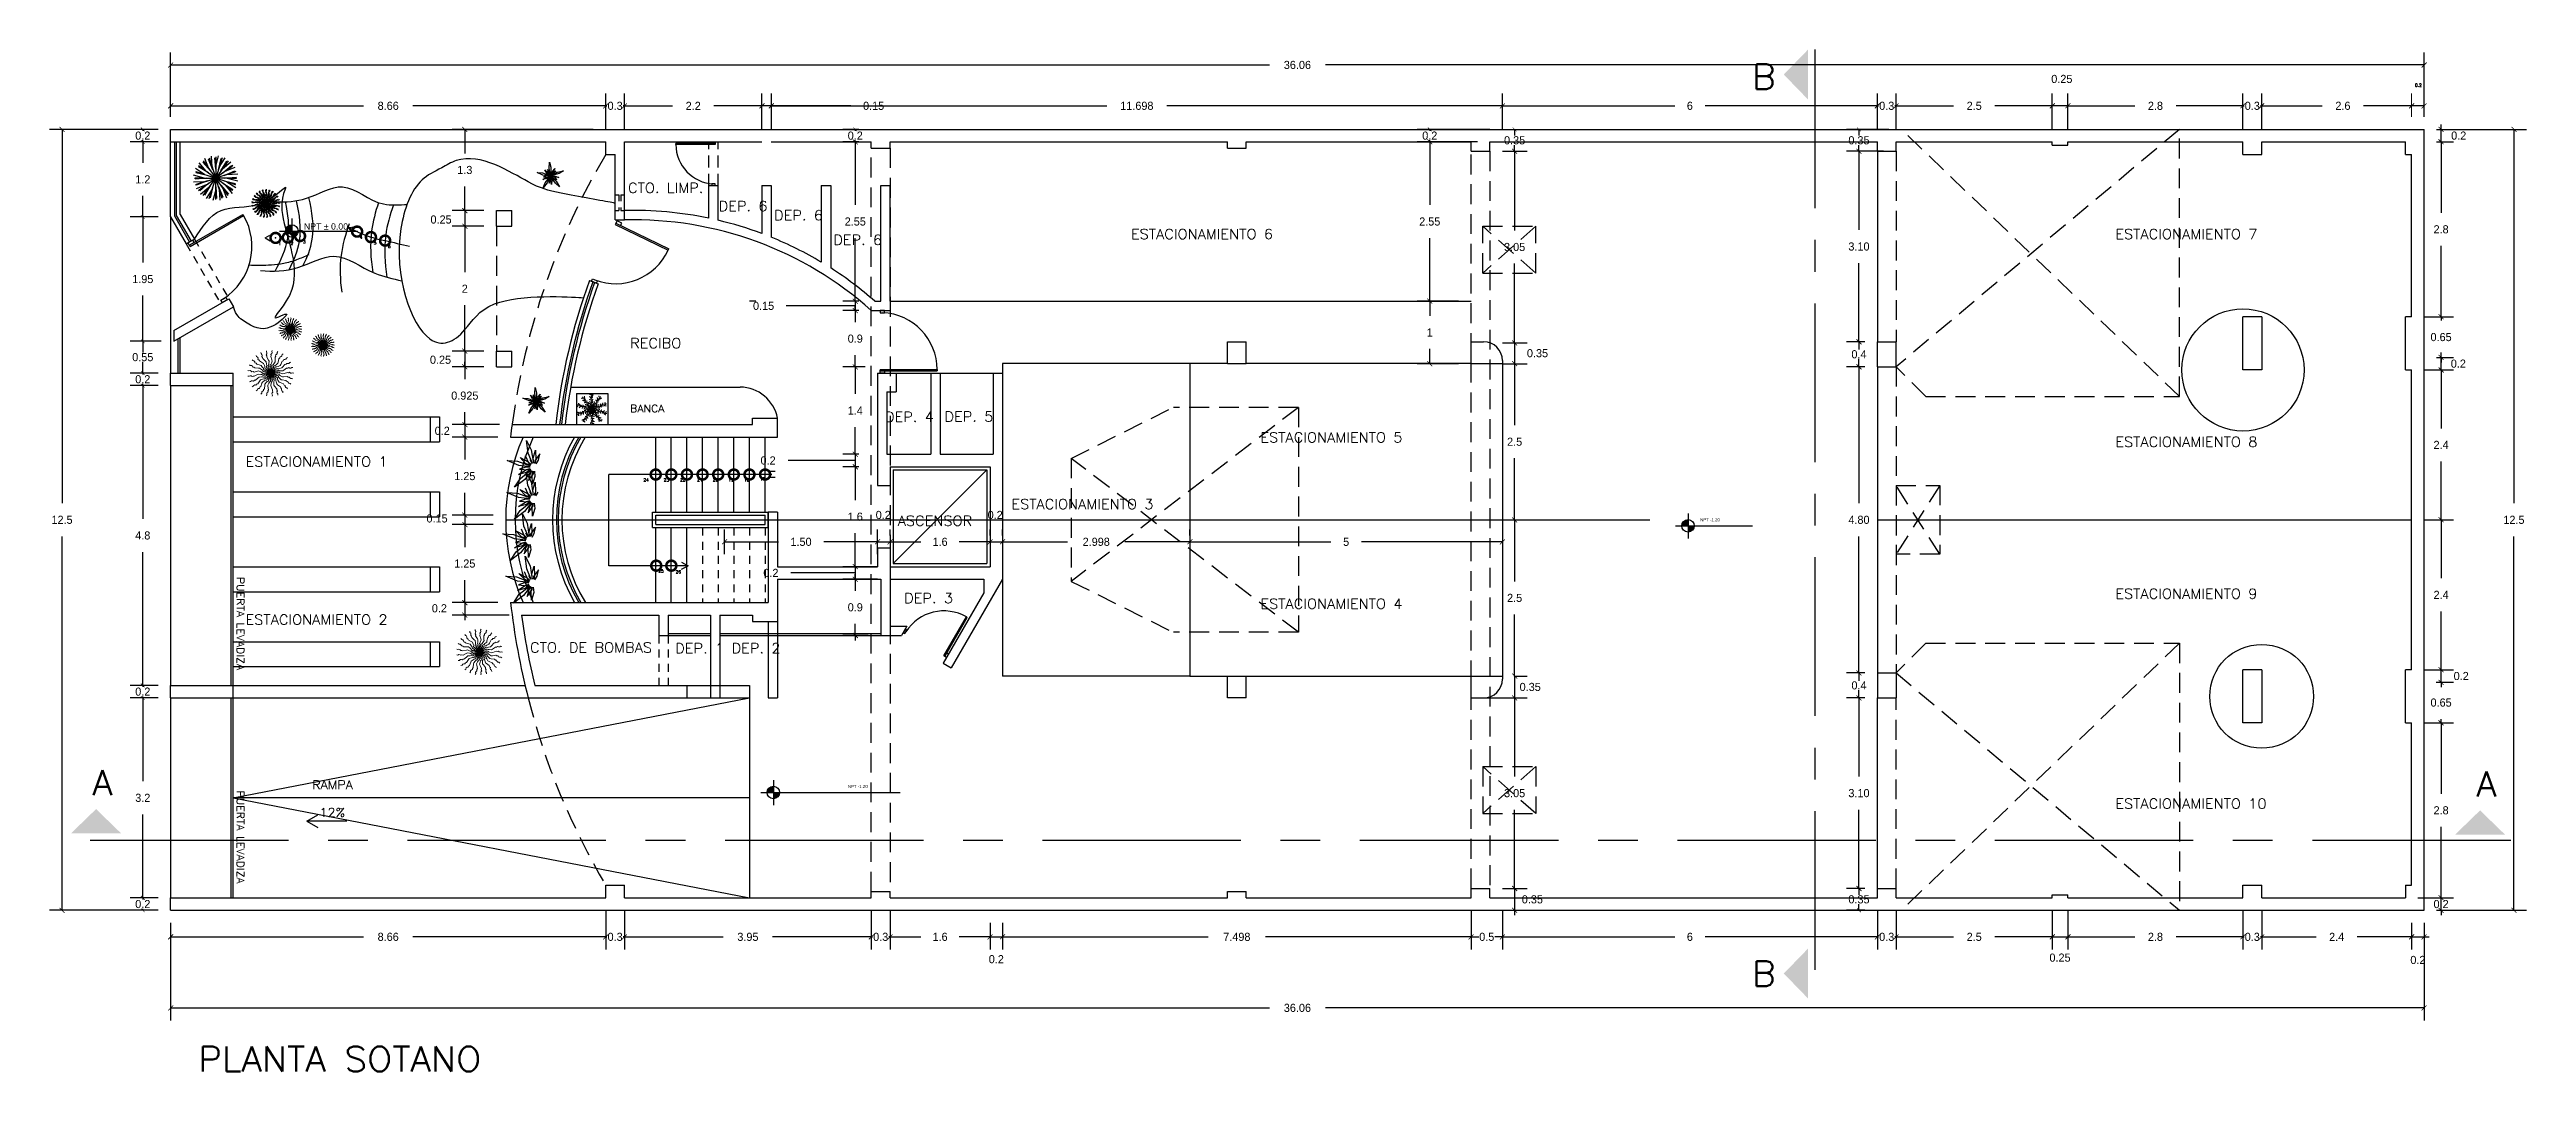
# Model space of a CAD drawing. Header units: millimetres. Extents: x 223 to 336, y 70 to 139.
# Drawn here: x 296.78 to 336.41, y 95.63 to 111.99 of the extents above; entities that cross this region are included whole.
import ezdxf

# ---------------------------------------------------------------- set-up
doc = ezdxf.new("R2010")
doc.units = ezdxf.units.MM
for name, pattern in [('CENTERX2', [101.6, 63.5, -12.7, 12.7, -12.7]), ('DASHED2', [9.525, 6.35, -3.175]), ('HIDDEN', [9.525, 6.35, -3.175])]:
    doc.linetypes.add(name, pattern=pattern)
doc.layers.add('COTAS', color=3, linetype='Continuous', lineweight=9)
for name, color, linetype in [('linea-corte', 140, 'CENTERX2'), ('MUROS', 5, 'Continuous'), ('MUROS-BAJOS', 40, 'Continuous'), ('pisos', 8, 'Continuous'), ('PLANTAS', 3, 'Continuous'), ('PROYECCIONES', 6, 'HIDDEN'), ('PUERTAS', 2, 'Continuous'), ('TEXTOS', 4, 'Continuous')]:
    doc.layers.add(name, color=color, linetype=linetype)
doc.layers.add('VENTANAS', color=250, linetype='Continuous', plot=False)
doc.styles.add('ROMANS', font='romans.shx', dxfattribs={"height": 0.05})
doc.dimstyles.new('ISO-25', dxfattribs={"dimtxt": 0.13, "dimasz": 0.08, "dimexe": 0.2, "dimexo": 0.2, "dimgap": 0.2, "dimtad": 0, "dimtih": 1, "dimtoh": 1, "dimdec": 3, "dimdsep": 46, "dimtxsty": 'Standard', "dimblk": 'ARCHTICK', "dimcen": 3, "dimadec": 0, "dimazin": 0, "dimtfac": 1, "dimtdec": 3, "dimtmove": 0, "dimatfit": 3, "dimldrblk": 'ARCHTICK', "dimfxl": 1, "dimarcsym": 0})

msp = doc.modelspace()

# ---------------------------------------------------------------- texts
at = {"layer": 'COTAS', "ltscale": 0.05, "insert": (334.68281, 111.42205), "char_height": 0.05, "attachment_point": 5, "style": 'ROMANS'}
msp.add_mtext('0.2', dxfattribs=at)
at = {"layer": 'linea-corte', "style": 'ROMANS', "width": 1.065916}
for s, p in [('B', (324.01588, 111.35896)), ('A ', (297.45981, 100.05906)), ('A ', (335.60802, 100.03778)), ('B', (324.01588, 97.0021))]:
    msp.add_text(s, height=0.4, dxfattribs=at).set_placement(p)
at = {"layer": 'PUERTAS', "style": 'ROMANS'}
for s, p in [('4', (301.74356, 108.96243)), ('1', (300.43871, 108.86115)), ('2', (300.6353, 108.86721)), ('3', (300.83115, 108.89137)), ('5', (301.96516, 108.87438)), ('6', (302.19178, 108.81801)), ('24', (306.27973, 105.07808)), ('23', (306.60488, 105.07826)), ('22', (306.86881, 105.07826)), ('21', (307.14158, 105.07855)), ('20', (307.39158, 105.07855)), ('19', (307.64158, 105.07855)), ('18', (307.89158, 105.07855)), ('17', (308.14344, 105.0921)), ('25', (306.51805, 103.62005)), ('26', (306.79619, 103.60599))]:
    msp.add_text(s, height=0.05, dxfattribs=at).set_placement(p)
at = {"layer": 'TEXTOS', "style": 'ROMANS', "width": 1.065916}
for s, height, p in [('CTO. LIMP.', 0.16, (306.03305, 109.69812)), ('DEP. 6', 0.16, (307.48376, 109.40697)), ('DEP. 6', 0.16, (308.37119, 109.25999)), ('DEP. 6', 0.16, (309.31764, 108.86652)), ('ESTACIONAMIENTO 6', 0.16, (314.08115, 108.95829)), ('ESTACIONAMIENTO 7', 0.16, (329.83323, 108.95829)), ('RECIBO', 0.16, (306.06774, 107.21207)), ('BANCA', 0.12, (306.06774, 106.18654)), ('DEP. 4', 0.16, (310.14539, 106.0321)), ('DEP. 5', 0.16, (311.09751, 106.03705)), ('ESTACIONAMIENTO 5', 0.16, (316.1525, 105.70474)), ('ESTACIONAMIENTO 1', 0.16, (299.91302, 105.31651)), ('ESTACIONAMIENTO 8', 0.16, (329.83323, 105.63323)), ('ESTACIONAMIENTO 3', 0.16, (312.16852, 104.63589)), ('ASCENSOR', 0.16, (310.34855, 104.36941)), ('DEP. 3', 0.16, (310.45259, 103.13137)), ('ESTACIONAMIENTO 4', 0.16, (316.1525, 103.04089)), ('ESTACIONAMIENTO 9', 0.16, (329.83323, 103.20201)), ('ESTACIONAMIENTO 2', 0.16, (299.91302, 102.78714)), ('CTO. DE BOMBAS', 0.16, (304.46585, 102.34121)), ('DEP. 1', 0.16, (306.78906, 102.32812)), ('DEP. 2', 0.16, (307.69069, 102.33005)), ('RAMPA', 0.14, (300.97914, 100.15372)), ('ESTACIONAMIENTO 10', 0.16, (329.83323, 99.84121)), ('12%', 0.14, (301.09758, 99.71067)), ('PLANTA SOTANO', 0.4, (299.15421, 95.63439))]:
    msp.add_text(s, height=height, dxfattribs=at).set_placement(p)
for p in [(299.77333, 103.55013), (299.77333, 100.13169)]:
    msp.add_text('PUERTA LEVADIZA', height=0.12, rotation=270, dxfattribs=at).set_placement(p)
at = {"layer": 'TEXTOS', "char_height": 0.05, "width": 0.82, "attachment_point": 1, "style": 'ROMANS'}
for insert in [(323.18878, 104.4904), (309.55153, 100.22171)]:
    msp.add_mtext('{\\fArial|b0|i0|c0|p34;NPT -1.20}', dxfattribs=dict(at, insert=insert))

# ---------------------------------------------------------------- blocks, each defined once
blk = doc.blocks.new('_ARCHTICK')
at = {"color": 0, "linetype": 'ByBlock', "const_width": 0.15}
blk.add_lwpolyline([(-0.5, -0.5), (0.5, 0.5)], dxfattribs=at)
blk = doc.blocks.new('*D36')
at = {"layer": 'COTAS', "color": 0, "lineweight": -2, "ltscale": 0.05, "transparency": 16777216}
for p, q in [((298.515, 110.714), (298.069, 110.714)), ((298.269, 110.714), (298.269, 110.689)), ((298.515, 110.514), (298.069, 110.514)), ((298.269, 110.514), (298.269, 110.539))]:
    blk.add_line(p, q, dxfattribs=at)
at = {"layer": 'Defpoints', "color": 0, "ltscale": 0.05, "transparency": 16777216}
for p in [(298.715, 110.714), (298.269, 110.514), (298.715, 110.514)]:
    blk.add_point(p, dxfattribs=at)
at = {"layer": 'COTAS', "color": 0, "lineweight": -2, "ltscale": 0.05, "transparency": 16777216, "xscale": 0.06, "yscale": 0.06, "zscale": 0.06}
for p, rotation in [((298.269, 110.714), 90), ((298.269, 110.514), 270)]:
    blk.add_blockref('_ARCHTICK', p, dxfattribs=dict(at, rotation=rotation))
at = {"layer": 'COTAS', "color": 0, "ltscale": 0.05, "transparency": 16777216, "insert": (298.269, 110.614), "char_height": 0.13, "attachment_point": 5}
blk.add_mtext('0.2', dxfattribs=at)
blk = doc.blocks.new('*D37')
at = {"layer": 'COTAS', "color": 0, "lineweight": -2, "ltscale": 0.05, "transparency": 16777216}
for p, q in [((298.515, 110.514), (298.069, 110.514)), ((298.269, 110.514), (298.269, 110.179)), ((298.269, 109.314), (298.269, 109.649)), ((298.515, 109.314), (298.069, 109.314))]:
    blk.add_line(p, q, dxfattribs=at)
at = {"layer": 'Defpoints', "color": 0, "ltscale": 0.05, "transparency": 16777216}
for p in [(298.715, 110.514), (298.269, 109.314), (298.715, 109.314)]:
    blk.add_point(p, dxfattribs=at)
at = {"layer": 'COTAS', "color": 0, "lineweight": -2, "ltscale": 0.05, "transparency": 16777216, "xscale": 0.06, "yscale": 0.06, "zscale": 0.06}
for p, rotation in [((298.269, 110.514), 90), ((298.269, 109.314), 270)]:
    blk.add_blockref('_ARCHTICK', p, dxfattribs=dict(at, rotation=rotation))
at = {"layer": 'COTAS', "color": 0, "ltscale": 0.05, "transparency": 16777216, "insert": (298.269, 109.914), "char_height": 0.13, "attachment_point": 5}
blk.add_mtext('1.2', dxfattribs=at)
blk = doc.blocks.new('*D38')
at = {"layer": 'COTAS', "color": 0, "lineweight": -2, "ltscale": 0.05, "transparency": 16777216}
for p, q in [((298.515, 109.314), (298.069, 109.314)), ((298.269, 109.314), (298.269, 108.583)), ((298.269, 107.322), (298.269, 108.053)), ((298.565, 107.322), (298.069, 107.322))]:
    blk.add_line(p, q, dxfattribs=at)
at = {"layer": 'Defpoints', "color": 0, "ltscale": 0.05, "transparency": 16777216}
for p in [(298.715, 109.314), (298.269, 107.322), (298.765, 107.322)]:
    blk.add_point(p, dxfattribs=at)
at = {"layer": 'COTAS', "color": 0, "lineweight": -2, "ltscale": 0.05, "transparency": 16777216, "xscale": 0.06, "yscale": 0.06, "zscale": 0.06}
for p, rotation in [((298.269, 109.314), 90), ((298.269, 107.322), 270)]:
    blk.add_blockref('_ARCHTICK', p, dxfattribs=dict(at, rotation=rotation))
at = {"layer": 'COTAS', "color": 0, "ltscale": 0.05, "transparency": 16777216, "insert": (298.269, 108.318), "char_height": 0.13, "attachment_point": 5}
blk.add_mtext('1.95', dxfattribs=at)
blk = doc.blocks.new('*D39')
at = {"layer": 'COTAS', "color": 0, "lineweight": -2, "ltscale": 0.05, "transparency": 16777216}
for p, q in [((298.565, 107.322), (298.069, 107.322)), ((298.269, 107.322), (298.269, 107.143)), ((298.515, 106.814), (298.069, 106.814)), ((298.269, 106.814), (298.269, 106.993))]:
    blk.add_line(p, q, dxfattribs=at)
at = {"layer": 'Defpoints', "color": 0, "ltscale": 0.05, "transparency": 16777216}
for p in [(298.765, 107.322), (298.269, 106.814), (298.715, 106.814)]:
    blk.add_point(p, dxfattribs=at)
at = {"layer": 'COTAS', "color": 0, "lineweight": -2, "ltscale": 0.05, "transparency": 16777216, "xscale": 0.06, "yscale": 0.06, "zscale": 0.06}
for p, rotation in [((298.269, 107.322), 90), ((298.269, 106.814), 270)]:
    blk.add_blockref('_ARCHTICK', p, dxfattribs=dict(at, rotation=rotation))
at = {"layer": 'COTAS', "color": 0, "ltscale": 0.05, "transparency": 16777216, "insert": (298.269, 107.068), "char_height": 0.13, "attachment_point": 5}
blk.add_mtext('0.55', dxfattribs=at)
blk = doc.blocks.new('*D40')
at = {"layer": 'COTAS', "color": 0, "lineweight": -2, "ltscale": 0.05, "transparency": 16777216}
for p, q in [((298.515, 106.814), (298.069, 106.814)), ((298.269, 106.814), (298.269, 106.789)), ((298.269, 106.614), (298.269, 106.639)), ((298.515, 106.614), (298.069, 106.614))]:
    blk.add_line(p, q, dxfattribs=at)
at = {"layer": 'Defpoints', "color": 0, "ltscale": 0.05, "transparency": 16777216}
for p in [(298.715, 106.814), (298.269, 106.614), (298.715, 106.614)]:
    blk.add_point(p, dxfattribs=at)
at = {"layer": 'COTAS', "color": 0, "lineweight": -2, "ltscale": 0.05, "transparency": 16777216, "xscale": 0.06, "yscale": 0.06, "zscale": 0.06}
for p, rotation in [((298.269, 106.814), 90), ((298.269, 106.614), 270)]:
    blk.add_blockref('_ARCHTICK', p, dxfattribs=dict(at, rotation=rotation))
at = {"layer": 'COTAS', "color": 0, "ltscale": 0.05, "transparency": 16777216, "insert": (298.269, 106.714), "char_height": 0.13, "attachment_point": 5}
blk.add_mtext('0.2', dxfattribs=at)
blk = doc.blocks.new('*D41')
at = {"layer": 'COTAS', "color": 0, "lineweight": -2, "ltscale": 0.05, "transparency": 16777216}
for p, q in [((298.515, 106.614), (298.069, 106.614)), ((298.269, 106.614), (298.269, 104.479)), ((298.269, 101.814), (298.269, 103.949)), ((298.515, 101.814), (298.069, 101.814))]:
    blk.add_line(p, q, dxfattribs=at)
at = {"layer": 'Defpoints', "color": 0, "ltscale": 0.05, "transparency": 16777216}
for p in [(298.715, 106.614), (298.269, 101.814), (298.715, 101.814)]:
    blk.add_point(p, dxfattribs=at)
at = {"layer": 'COTAS', "color": 0, "lineweight": -2, "ltscale": 0.05, "transparency": 16777216, "xscale": 0.06, "yscale": 0.06, "zscale": 0.06}
for p, rotation in [((298.269, 106.614), 90), ((298.269, 101.814), 270)]:
    blk.add_blockref('_ARCHTICK', p, dxfattribs=dict(at, rotation=rotation))
at = {"layer": 'COTAS', "color": 0, "ltscale": 0.05, "transparency": 16777216, "insert": (298.269, 104.214), "char_height": 0.13, "attachment_point": 5}
blk.add_mtext('4.8', dxfattribs=at)
blk = doc.blocks.new('*D42')
at = {"layer": 'COTAS', "color": 0, "lineweight": -2, "ltscale": 0.05, "transparency": 16777216}
for p, q in [((298.515, 101.814), (298.069, 101.814)), ((298.515, 101.614), (298.069, 101.614)), ((298.269, 101.814), (298.269, 101.789)), ((298.269, 101.614), (298.269, 101.639))]:
    blk.add_line(p, q, dxfattribs=at)
at = {"layer": 'Defpoints', "color": 0, "ltscale": 0.05, "transparency": 16777216}
for p in [(298.269, 101.614), (298.715, 101.814), (298.715, 101.614)]:
    blk.add_point(p, dxfattribs=at)
at = {"layer": 'COTAS', "color": 0, "lineweight": -2, "ltscale": 0.05, "transparency": 16777216, "xscale": 0.06, "yscale": 0.06, "zscale": 0.06}
for p, rotation in [((298.269, 101.814), 90), ((298.269, 101.614), 270)]:
    blk.add_blockref('_ARCHTICK', p, dxfattribs=dict(at, rotation=rotation))
at = {"layer": 'COTAS', "color": 0, "ltscale": 0.05, "transparency": 16777216, "insert": (298.269, 101.714), "char_height": 0.13, "attachment_point": 5}
blk.add_mtext('0.2', dxfattribs=at)
blk = doc.blocks.new('*D43')
at = {"layer": 'COTAS', "color": 0, "lineweight": -2, "ltscale": 0.05, "transparency": 16777216}
for p, q in [((298.515, 101.614), (298.069, 101.614)), ((298.269, 101.614), (298.269, 100.279)), ((298.269, 98.414), (298.269, 99.749)), ((298.515, 98.414), (298.069, 98.414))]:
    blk.add_line(p, q, dxfattribs=at)
at = {"layer": 'Defpoints', "color": 0, "ltscale": 0.05, "transparency": 16777216}
for p in [(298.715, 101.614), (298.269, 98.414), (298.715, 98.414)]:
    blk.add_point(p, dxfattribs=at)
at = {"layer": 'COTAS', "color": 0, "lineweight": -2, "ltscale": 0.05, "transparency": 16777216, "xscale": 0.06, "yscale": 0.06, "zscale": 0.06}
for p, rotation in [((298.269, 101.614), 90), ((298.269, 98.414), 270)]:
    blk.add_blockref('_ARCHTICK', p, dxfattribs=dict(at, rotation=rotation))
at = {"layer": 'COTAS', "color": 0, "ltscale": 0.05, "transparency": 16777216, "insert": (298.269, 100.014), "char_height": 0.13, "attachment_point": 5}
blk.add_mtext('3.2', dxfattribs=at)
blk = doc.blocks.new('*D44')
at = {"layer": 'COTAS', "color": 0, "lineweight": -2, "ltscale": 0.05, "transparency": 16777216}
for p, q in [((298.515, 98.414), (298.069, 98.414)), ((298.269, 98.414), (298.269, 98.389)), ((298.515, 98.214), (298.069, 98.214)), ((298.269, 98.214), (298.269, 98.239))]:
    blk.add_line(p, q, dxfattribs=at)
at = {"layer": 'Defpoints', "color": 0, "ltscale": 0.05, "transparency": 16777216}
for p in [(298.715, 98.414), (298.269, 98.214), (298.715, 98.214)]:
    blk.add_point(p, dxfattribs=at)
at = {"layer": 'COTAS', "color": 0, "lineweight": -2, "ltscale": 0.05, "transparency": 16777216, "xscale": 0.06, "yscale": 0.06, "zscale": 0.06}
for p, rotation in [((298.269, 98.414), 90), ((298.269, 98.214), 270)]:
    blk.add_blockref('_ARCHTICK', p, dxfattribs=dict(at, rotation=rotation))
at = {"layer": 'COTAS', "color": 0, "ltscale": 0.05, "transparency": 16777216, "insert": (298.269, 98.314), "char_height": 0.13, "attachment_point": 5}
blk.add_mtext('0.2', dxfattribs=at)
blk = doc.blocks.new('*D45')
at = {"layer": 'COTAS', "color": 0, "lineweight": -2, "ltscale": 0.05, "transparency": 16777216}
for p, q in [((298.715, 98.014), (298.715, 97.589)), ((305.677, 98.214), (305.677, 97.589)), ((298.715, 97.789), (301.801, 97.789)), ((305.677, 97.789), (302.591, 97.789))]:
    blk.add_line(p, q, dxfattribs=at)
at = {"layer": 'Defpoints', "color": 0, "ltscale": 0.05, "transparency": 16777216}
for p in [(305.677, 98.414), (298.715, 98.214), (305.677, 97.789)]:
    blk.add_point(p, dxfattribs=at)
at = {"layer": 'COTAS', "color": 0, "lineweight": -2, "ltscale": 0.05, "transparency": 16777216, "xscale": 0.08, "yscale": 0.08, "zscale": 0.08, "rotation": 180}
blk.add_blockref('_ARCHTICK', (298.715, 97.789), dxfattribs=at)
at = {"layer": 'COTAS', "color": 0, "lineweight": -2, "ltscale": 0.05, "transparency": 16777216, "xscale": 0.08, "yscale": 0.08, "zscale": 0.08}
blk.add_blockref('_ARCHTICK', (305.677, 97.789), dxfattribs=at)
at = {"layer": 'COTAS', "color": 0, "ltscale": 0.05, "transparency": 16777216, "insert": (302.196, 97.789), "char_height": 0.13, "attachment_point": 5}
blk.add_mtext('8.66', dxfattribs=at)
blk = doc.blocks.new('*D46')
at = {"layer": 'COTAS', "color": 0, "lineweight": -2, "ltscale": 0.05, "transparency": 16777216}
for p, q in [((305.677, 98.214), (305.677, 97.589)), ((305.977, 98.214), (305.977, 97.589)), ((305.677, 97.789), (305.697, 97.789)), ((305.977, 97.789), (305.956, 97.789))]:
    blk.add_line(p, q, dxfattribs=at)
at = {"layer": 'Defpoints', "color": 0, "ltscale": 0.05, "transparency": 16777216}
for p in [(305.677, 98.414), (305.977, 98.414), (305.977, 97.789)]:
    blk.add_point(p, dxfattribs=at)
at = {"layer": 'COTAS', "color": 0, "lineweight": -2, "ltscale": 0.05, "transparency": 16777216, "xscale": 0.06, "yscale": 0.06, "zscale": 0.06, "rotation": 180}
blk.add_blockref('_ARCHTICK', (305.677, 97.789), dxfattribs=at)
at = {"layer": 'COTAS', "color": 0, "lineweight": -2, "ltscale": 0.05, "transparency": 16777216, "xscale": 0.06, "yscale": 0.06, "zscale": 0.06}
blk.add_blockref('_ARCHTICK', (305.977, 97.789), dxfattribs=at)
at = {"layer": 'COTAS', "color": 0, "ltscale": 0.05, "transparency": 16777216, "insert": (305.827, 97.789), "char_height": 0.13, "attachment_point": 5}
blk.add_mtext('0.3', dxfattribs=at)
blk = doc.blocks.new('*D47')
at = {"layer": 'COTAS', "color": 0, "lineweight": -2, "ltscale": 0.05, "transparency": 16777216}
for p, q in [((305.977, 98.214), (305.977, 97.589)), ((309.927, 98.214), (309.927, 97.589)), ((305.977, 97.789), (307.557, 97.789)), ((309.927, 97.789), (308.347, 97.789))]:
    blk.add_line(p, q, dxfattribs=at)
at = {"layer": 'Defpoints', "color": 0, "ltscale": 0.05, "transparency": 16777216}
for p in [(305.977, 98.414), (309.927, 98.414), (309.927, 97.789)]:
    blk.add_point(p, dxfattribs=at)
at = {"layer": 'COTAS', "color": 0, "lineweight": -2, "ltscale": 0.05, "transparency": 16777216, "xscale": 0.08, "yscale": 0.08, "zscale": 0.08, "rotation": 180}
blk.add_blockref('_ARCHTICK', (305.977, 97.789), dxfattribs=at)
at = {"layer": 'COTAS', "color": 0, "lineweight": -2, "ltscale": 0.05, "transparency": 16777216, "xscale": 0.08, "yscale": 0.08, "zscale": 0.08}
blk.add_blockref('_ARCHTICK', (309.927, 97.789), dxfattribs=at)
at = {"layer": 'COTAS', "color": 0, "ltscale": 0.05, "transparency": 16777216, "insert": (307.952, 97.789), "char_height": 0.13, "attachment_point": 5}
blk.add_mtext('3.95', dxfattribs=at)
blk = doc.blocks.new('*D48')
at = {"layer": 'COTAS', "color": 0, "lineweight": -2, "ltscale": 0.05, "transparency": 16777216}
for p, q in [((309.927, 98.214), (309.927, 97.589)), ((310.227, 98.214), (310.227, 97.589)), ((309.927, 97.789), (309.947, 97.789)), ((310.227, 97.789), (310.206, 97.789))]:
    blk.add_line(p, q, dxfattribs=at)
at = {"layer": 'Defpoints', "color": 0, "ltscale": 0.05, "transparency": 16777216}
for p in [(309.927, 98.414), (310.227, 98.414), (310.227, 97.789)]:
    blk.add_point(p, dxfattribs=at)
at = {"layer": 'COTAS', "color": 0, "lineweight": -2, "ltscale": 0.05, "transparency": 16777216, "xscale": 0.06, "yscale": 0.06, "zscale": 0.06, "rotation": 180}
blk.add_blockref('_ARCHTICK', (309.927, 97.789), dxfattribs=at)
at = {"layer": 'COTAS', "color": 0, "lineweight": -2, "ltscale": 0.05, "transparency": 16777216, "xscale": 0.06, "yscale": 0.06, "zscale": 0.06}
blk.add_blockref('_ARCHTICK', (310.227, 97.789), dxfattribs=at)
at = {"layer": 'COTAS', "color": 0, "ltscale": 0.05, "transparency": 16777216, "insert": (310.077, 97.789), "char_height": 0.13, "attachment_point": 5}
blk.add_mtext('0.3', dxfattribs=at)
blk = doc.blocks.new('*D49')
at = {"layer": 'COTAS', "color": 0, "lineweight": -2, "ltscale": 0.05, "transparency": 16777216}
for p, q in [((310.227, 98.214), (310.227, 97.589)), ((311.827, 98.014), (311.827, 97.589)), ((310.227, 97.789), (310.718, 97.789)), ((311.827, 97.789), (311.335, 97.789))]:
    blk.add_line(p, q, dxfattribs=at)
at = {"layer": 'Defpoints', "color": 0, "ltscale": 0.05, "transparency": 16777216}
for p in [(310.227, 98.414), (311.827, 98.214), (311.827, 97.789)]:
    blk.add_point(p, dxfattribs=at)
at = {"layer": 'COTAS', "color": 0, "lineweight": -2, "ltscale": 0.05, "transparency": 16777216, "xscale": 0.08, "yscale": 0.08, "zscale": 0.08, "rotation": 180}
blk.add_blockref('_ARCHTICK', (310.227, 97.789), dxfattribs=at)
at = {"layer": 'COTAS', "color": 0, "lineweight": -2, "ltscale": 0.05, "transparency": 16777216, "xscale": 0.08, "yscale": 0.08, "zscale": 0.08}
blk.add_blockref('_ARCHTICK', (311.827, 97.789), dxfattribs=at)
at = {"layer": 'COTAS', "color": 0, "ltscale": 0.05, "transparency": 16777216, "insert": (311.027, 97.789), "char_height": 0.13, "attachment_point": 5}
blk.add_mtext('1.6', dxfattribs=at)
blk = doc.blocks.new('*D50')
at = {"layer": 'COTAS', "color": 0, "lineweight": -2, "ltscale": 0.05, "transparency": 16777216}
for p, q in [((311.827, 98.014), (311.827, 97.589)), ((312.027, 98.014), (312.027, 97.589)), ((311.827, 97.789), (311.747, 97.789)), ((311.827, 97.789), (312.027, 97.789)), ((312.027, 97.789), (312.107, 97.789))]:
    blk.add_line(p, q, dxfattribs=at)
at = {"layer": 'Defpoints', "color": 0, "ltscale": 0.05, "transparency": 16777216}
for p in [(311.827, 98.214), (312.027, 98.214), (312.027, 97.789)]:
    blk.add_point(p, dxfattribs=at)
at = {"layer": 'COTAS', "color": 0, "lineweight": -2, "ltscale": 0.05, "transparency": 16777216, "xscale": 0.08, "yscale": 0.08, "zscale": 0.08}
blk.add_blockref('_ARCHTICK', (311.827, 97.789), dxfattribs=at)
at = {"layer": 'COTAS', "color": 0, "lineweight": -2, "ltscale": 0.05, "transparency": 16777216, "xscale": 0.08, "yscale": 0.08, "zscale": 0.08, "rotation": 180}
blk.add_blockref('_ARCHTICK', (312.027, 97.789), dxfattribs=at)
at = {"layer": 'COTAS', "color": 0, "ltscale": 0.05, "transparency": 16777216, "insert": (311.927, 97.431), "char_height": 0.13, "attachment_point": 5}
blk.add_mtext('0.2', dxfattribs=at)
blk = doc.blocks.new('*D51')
at = {"layer": 'COTAS', "color": 0, "lineweight": -2, "ltscale": 0.05, "transparency": 16777216}
for p, q in [((312.027, 98.014), (312.027, 97.589)), ((319.525, 98.214), (319.525, 97.589)), ((312.027, 97.789), (315.316, 97.789)), ((319.525, 97.789), (316.236, 97.789))]:
    blk.add_line(p, q, dxfattribs=at)
at = {"layer": 'Defpoints', "color": 0, "ltscale": 0.05, "transparency": 16777216}
for p in [(319.525, 98.414), (312.027, 98.214), (319.525, 97.789)]:
    blk.add_point(p, dxfattribs=at)
at = {"layer": 'COTAS', "color": 0, "lineweight": -2, "ltscale": 0.05, "transparency": 16777216, "xscale": 0.08, "yscale": 0.08, "zscale": 0.08, "rotation": 180}
blk.add_blockref('_ARCHTICK', (312.027, 97.789), dxfattribs=at)
at = {"layer": 'COTAS', "color": 0, "lineweight": -2, "ltscale": 0.05, "transparency": 16777216, "xscale": 0.08, "yscale": 0.08, "zscale": 0.08}
blk.add_blockref('_ARCHTICK', (319.525, 97.789), dxfattribs=at)
at = {"layer": 'COTAS', "color": 0, "ltscale": 0.05, "transparency": 16777216, "insert": (315.776, 97.789), "char_height": 0.13, "attachment_point": 5}
blk.add_mtext('7.498', dxfattribs=at)
blk = doc.blocks.new('*D52')
at = {"layer": 'COTAS', "color": 0, "lineweight": -2, "ltscale": 0.05, "transparency": 16777216}
for p, q in [((319.525, 98.214), (319.525, 97.589)), ((320.025, 98.214), (320.025, 97.589)), ((319.525, 97.789), (319.646, 97.789)), ((320.025, 97.789), (319.904, 97.789))]:
    blk.add_line(p, q, dxfattribs=at)
at = {"layer": 'Defpoints', "color": 0, "ltscale": 0.05, "transparency": 16777216}
for p in [(319.525, 98.414), (320.025, 98.414), (320.025, 97.789)]:
    blk.add_point(p, dxfattribs=at)
at = {"layer": 'COTAS', "color": 0, "lineweight": -2, "ltscale": 0.05, "transparency": 16777216, "xscale": 0.06, "yscale": 0.06, "zscale": 0.06, "rotation": 180}
blk.add_blockref('_ARCHTICK', (319.525, 97.789), dxfattribs=at)
at = {"layer": 'COTAS', "color": 0, "lineweight": -2, "ltscale": 0.05, "transparency": 16777216, "xscale": 0.06, "yscale": 0.06, "zscale": 0.06}
blk.add_blockref('_ARCHTICK', (320.025, 97.789), dxfattribs=at)
at = {"layer": 'COTAS', "color": 0, "ltscale": 0.05, "transparency": 16777216, "insert": (319.775, 97.789), "char_height": 0.13, "attachment_point": 5}
blk.add_mtext('0.5', dxfattribs=at)
blk = doc.blocks.new('*D53')
at = {"layer": 'COTAS', "color": 0, "lineweight": -2, "ltscale": 0.05, "transparency": 16777216}
for p, q in [((320.025, 98.214), (320.025, 97.589)), ((326.025, 98.214), (326.025, 97.589)), ((320.025, 97.789), (322.782, 97.789)), ((326.025, 97.789), (323.268, 97.789))]:
    blk.add_line(p, q, dxfattribs=at)
at = {"layer": 'Defpoints', "color": 0, "ltscale": 0.05, "transparency": 16777216}
for p in [(320.025, 98.414), (326.025, 98.414), (326.025, 97.789)]:
    blk.add_point(p, dxfattribs=at)
at = {"layer": 'COTAS', "color": 0, "lineweight": -2, "ltscale": 0.05, "transparency": 16777216, "xscale": 0.08, "yscale": 0.08, "zscale": 0.08, "rotation": 180}
blk.add_blockref('_ARCHTICK', (320.025, 97.789), dxfattribs=at)
at = {"layer": 'COTAS', "color": 0, "lineweight": -2, "ltscale": 0.05, "transparency": 16777216, "xscale": 0.08, "yscale": 0.08, "zscale": 0.08}
blk.add_blockref('_ARCHTICK', (326.025, 97.789), dxfattribs=at)
at = {"layer": 'COTAS', "color": 0, "ltscale": 0.05, "transparency": 16777216, "insert": (323.025, 97.789), "char_height": 0.13, "attachment_point": 5}
blk.add_mtext('6', dxfattribs=at)
blk = doc.blocks.new('*D54')
at = {"layer": 'COTAS', "color": 0, "lineweight": -2, "ltscale": 0.05, "transparency": 16777216}
for p, q in [((326.025, 98.214), (326.025, 97.589)), ((326.325, 98.214), (326.325, 97.589)), ((326.025, 97.789), (326.046, 97.789)), ((326.325, 97.789), (326.304, 97.789))]:
    blk.add_line(p, q, dxfattribs=at)
at = {"layer": 'Defpoints', "color": 0, "ltscale": 0.05, "transparency": 16777216}
for p in [(326.025, 98.414), (326.325, 98.414), (326.325, 97.789)]:
    blk.add_point(p, dxfattribs=at)
at = {"layer": 'COTAS', "color": 0, "lineweight": -2, "ltscale": 0.05, "transparency": 16777216, "xscale": 0.06, "yscale": 0.06, "zscale": 0.06, "rotation": 180}
blk.add_blockref('_ARCHTICK', (326.025, 97.789), dxfattribs=at)
at = {"layer": 'COTAS', "color": 0, "lineweight": -2, "ltscale": 0.05, "transparency": 16777216, "xscale": 0.06, "yscale": 0.06, "zscale": 0.06}
blk.add_blockref('_ARCHTICK', (326.325, 97.789), dxfattribs=at)
at = {"layer": 'COTAS', "color": 0, "ltscale": 0.05, "transparency": 16777216, "insert": (326.175, 97.789), "char_height": 0.13, "attachment_point": 5}
blk.add_mtext('0.3', dxfattribs=at)
blk = doc.blocks.new('*D55')
at = {"layer": 'COTAS', "color": 0, "lineweight": -2, "ltscale": 0.05, "transparency": 16777216}
for p, q in [((326.325, 98.214), (326.325, 97.589)), ((328.825, 98.214), (328.825, 97.589)), ((326.325, 97.789), (327.245, 97.789)), ((328.825, 97.789), (327.905, 97.789))]:
    blk.add_line(p, q, dxfattribs=at)
at = {"layer": 'Defpoints', "color": 0, "ltscale": 0.05, "transparency": 16777216}
for p in [(326.325, 98.414), (328.825, 98.414), (328.825, 97.789)]:
    blk.add_point(p, dxfattribs=at)
at = {"layer": 'COTAS', "color": 0, "lineweight": -2, "ltscale": 0.05, "transparency": 16777216, "xscale": 0.08, "yscale": 0.08, "zscale": 0.08, "rotation": 180}
blk.add_blockref('_ARCHTICK', (326.325, 97.789), dxfattribs=at)
at = {"layer": 'COTAS', "color": 0, "lineweight": -2, "ltscale": 0.05, "transparency": 16777216, "xscale": 0.08, "yscale": 0.08, "zscale": 0.08}
blk.add_blockref('_ARCHTICK', (328.825, 97.789), dxfattribs=at)
at = {"layer": 'COTAS', "color": 0, "ltscale": 0.05, "transparency": 16777216, "insert": (327.575, 97.789), "char_height": 0.13, "attachment_point": 5}
blk.add_mtext('2.5', dxfattribs=at)
blk = doc.blocks.new('*D56')
at = {"layer": 'COTAS', "color": 0, "lineweight": -2, "ltscale": 0.05, "transparency": 16777216}
for p, q in [((328.825, 98.014), (328.825, 97.589)), ((329.075, 98.014), (329.075, 97.589)), ((328.825, 97.789), (328.745, 97.789)), ((328.825, 97.789), (329.075, 97.789)), ((329.075, 97.789), (329.155, 97.789))]:
    blk.add_line(p, q, dxfattribs=at)
at = {"layer": 'Defpoints', "color": 0, "ltscale": 0.05, "transparency": 16777216}
for p in [(328.825, 98.214), (329.075, 98.214), (329.075, 97.789)]:
    blk.add_point(p, dxfattribs=at)
at = {"layer": 'COTAS', "color": 0, "lineweight": -2, "ltscale": 0.05, "transparency": 16777216, "xscale": 0.08, "yscale": 0.08, "zscale": 0.08}
blk.add_blockref('_ARCHTICK', (328.825, 97.789), dxfattribs=at)
at = {"layer": 'COTAS', "color": 0, "lineweight": -2, "ltscale": 0.05, "transparency": 16777216, "xscale": 0.08, "yscale": 0.08, "zscale": 0.08, "rotation": 180}
blk.add_blockref('_ARCHTICK', (329.075, 97.789), dxfattribs=at)
at = {"layer": 'COTAS', "color": 0, "ltscale": 0.05, "transparency": 16777216, "insert": (328.948, 97.456), "char_height": 0.13, "attachment_point": 5}
blk.add_mtext('0.25', dxfattribs=at)
blk = doc.blocks.new('*D57')
at = {"layer": 'COTAS', "color": 0, "lineweight": -2, "ltscale": 0.05, "transparency": 16777216}
for p, q in [((329.075, 98.214), (329.075, 97.589)), ((331.875, 98.214), (331.875, 97.589)), ((329.075, 97.789), (330.145, 97.789)), ((331.875, 97.789), (330.805, 97.789))]:
    blk.add_line(p, q, dxfattribs=at)
at = {"layer": 'Defpoints', "color": 0, "ltscale": 0.05, "transparency": 16777216}
for p in [(329.075, 98.414), (331.875, 98.414), (331.875, 97.789)]:
    blk.add_point(p, dxfattribs=at)
at = {"layer": 'COTAS', "color": 0, "lineweight": -2, "ltscale": 0.05, "transparency": 16777216, "xscale": 0.08, "yscale": 0.08, "zscale": 0.08, "rotation": 180}
blk.add_blockref('_ARCHTICK', (329.075, 97.789), dxfattribs=at)
at = {"layer": 'COTAS', "color": 0, "lineweight": -2, "ltscale": 0.05, "transparency": 16777216, "xscale": 0.08, "yscale": 0.08, "zscale": 0.08}
blk.add_blockref('_ARCHTICK', (331.875, 97.789), dxfattribs=at)
at = {"layer": 'COTAS', "color": 0, "ltscale": 0.05, "transparency": 16777216, "insert": (330.475, 97.789), "char_height": 0.13, "attachment_point": 5}
blk.add_mtext('2.8', dxfattribs=at)
blk = doc.blocks.new('*D58')
at = {"layer": 'COTAS', "color": 0, "lineweight": -2, "ltscale": 0.05, "transparency": 16777216}
for p, q in [((331.875, 98.214), (331.875, 97.589)), ((332.175, 98.214), (332.175, 97.589)), ((331.875, 97.789), (331.896, 97.789)), ((332.175, 97.789), (332.154, 97.789))]:
    blk.add_line(p, q, dxfattribs=at)
at = {"layer": 'Defpoints', "color": 0, "ltscale": 0.05, "transparency": 16777216}
for p in [(331.875, 98.414), (332.175, 98.414), (332.175, 97.789)]:
    blk.add_point(p, dxfattribs=at)
at = {"layer": 'COTAS', "color": 0, "lineweight": -2, "ltscale": 0.05, "transparency": 16777216, "xscale": 0.06, "yscale": 0.06, "zscale": 0.06, "rotation": 180}
blk.add_blockref('_ARCHTICK', (331.875, 97.789), dxfattribs=at)
at = {"layer": 'COTAS', "color": 0, "lineweight": -2, "ltscale": 0.05, "transparency": 16777216, "xscale": 0.06, "yscale": 0.06, "zscale": 0.06}
blk.add_blockref('_ARCHTICK', (332.175, 97.789), dxfattribs=at)
at = {"layer": 'COTAS', "color": 0, "ltscale": 0.05, "transparency": 16777216, "insert": (332.025, 97.789), "char_height": 0.13, "attachment_point": 5}
blk.add_mtext('0.3', dxfattribs=at)
blk = doc.blocks.new('*D59')
at = {"layer": 'COTAS', "color": 0, "lineweight": -2, "ltscale": 0.05, "transparency": 16777216}
for p, q in [((332.175, 98.214), (332.175, 97.589)), ((334.575, 98.014), (334.575, 97.589)), ((332.175, 97.789), (333.045, 97.789)), ((334.575, 97.789), (333.705, 97.789))]:
    blk.add_line(p, q, dxfattribs=at)
at = {"layer": 'Defpoints', "color": 0, "ltscale": 0.05, "transparency": 16777216}
for p in [(332.175, 98.414), (334.575, 98.214), (334.575, 97.789)]:
    blk.add_point(p, dxfattribs=at)
at = {"layer": 'COTAS', "color": 0, "lineweight": -2, "ltscale": 0.05, "transparency": 16777216, "xscale": 0.08, "yscale": 0.08, "zscale": 0.08, "rotation": 180}
blk.add_blockref('_ARCHTICK', (332.175, 97.789), dxfattribs=at)
at = {"layer": 'COTAS', "color": 0, "lineweight": -2, "ltscale": 0.05, "transparency": 16777216, "xscale": 0.08, "yscale": 0.08, "zscale": 0.08}
blk.add_blockref('_ARCHTICK', (334.575, 97.789), dxfattribs=at)
at = {"layer": 'COTAS', "color": 0, "ltscale": 0.05, "transparency": 16777216, "insert": (333.375, 97.789), "char_height": 0.13, "attachment_point": 5}
blk.add_mtext('2.4', dxfattribs=at)
blk = doc.blocks.new('*D60')
at = {"layer": 'COTAS', "color": 0, "lineweight": -2, "ltscale": 0.05, "transparency": 16777216}
for p, q in [((334.575, 98.014), (334.575, 97.589)), ((334.775, 98.014), (334.775, 97.589)), ((334.575, 97.789), (334.495, 97.789)), ((334.575, 97.789), (334.775, 97.789)), ((334.775, 97.789), (334.855, 97.789))]:
    blk.add_line(p, q, dxfattribs=at)
at = {"layer": 'Defpoints', "color": 0, "ltscale": 0.05, "transparency": 16777216}
for p in [(334.575, 98.214), (334.775, 98.214), (334.775, 97.789)]:
    blk.add_point(p, dxfattribs=at)
at = {"layer": 'COTAS', "color": 0, "lineweight": -2, "ltscale": 0.05, "transparency": 16777216, "xscale": 0.08, "yscale": 0.08, "zscale": 0.08}
blk.add_blockref('_ARCHTICK', (334.575, 97.789), dxfattribs=at)
at = {"layer": 'COTAS', "color": 0, "lineweight": -2, "ltscale": 0.05, "transparency": 16777216, "xscale": 0.08, "yscale": 0.08, "zscale": 0.08, "rotation": 180}
blk.add_blockref('_ARCHTICK', (334.775, 97.789), dxfattribs=at)
at = {"layer": 'COTAS', "color": 0, "ltscale": 0.05, "transparency": 16777216, "insert": (334.675, 97.419), "char_height": 0.13, "attachment_point": 5}
blk.add_mtext('0.2', dxfattribs=at)
blk = doc.blocks.new('*D61')
at = {"layer": 'COTAS', "color": 0, "lineweight": -2, "ltscale": 0.05, "transparency": 16777216}
for p, q in [((334.675, 98.414), (335.246, 98.414)), ((335.046, 98.414), (335.046, 98.494)), ((335.046, 98.214), (335.046, 98.414)), ((334.975, 98.214), (335.246, 98.214)), ((335.046, 98.214), (335.046, 98.134))]:
    blk.add_line(p, q, dxfattribs=at)
at = {"layer": 'Defpoints', "color": 0, "ltscale": 0.05, "transparency": 16777216}
for p in [(334.475, 98.414), (335.046, 98.414), (334.775, 98.214)]:
    blk.add_point(p, dxfattribs=at)
at = {"layer": 'COTAS', "color": 0, "lineweight": -2, "ltscale": 0.05, "transparency": 16777216, "xscale": 0.08, "yscale": 0.08, "zscale": 0.08}
for p, rotation in [((335.046, 98.414), 270), ((335.046, 98.214), 90)]:
    blk.add_blockref('_ARCHTICK', p, dxfattribs=dict(at, rotation=rotation))
at = {"layer": 'COTAS', "color": 0, "ltscale": 0.05, "transparency": 16777216, "insert": (335.046, 98.314), "char_height": 0.13, "attachment_point": 5}
blk.add_mtext('0.2', dxfattribs=at)
blk = doc.blocks.new('*D62')
at = {"layer": 'COTAS', "color": 0, "lineweight": -2, "ltscale": 0.05, "transparency": 16777216}
for p, q in [((334.775, 101.214), (335.246, 101.214)), ((335.046, 101.214), (335.046, 100.079)), ((335.046, 98.414), (335.046, 99.549)), ((334.675, 98.414), (335.246, 98.414))]:
    blk.add_line(p, q, dxfattribs=at)
at = {"layer": 'Defpoints', "color": 0, "ltscale": 0.05, "transparency": 16777216}
for p in [(334.575, 101.214), (335.046, 101.214), (334.475, 98.414)]:
    blk.add_point(p, dxfattribs=at)
at = {"layer": 'COTAS', "color": 0, "lineweight": -2, "ltscale": 0.05, "transparency": 16777216, "xscale": 0.08, "yscale": 0.08, "zscale": 0.08}
for p, rotation in [((335.046, 101.214), 90), ((335.046, 98.414), 270)]:
    blk.add_blockref('_ARCHTICK', p, dxfattribs=dict(at, rotation=rotation))
at = {"layer": 'COTAS', "color": 0, "ltscale": 0.05, "transparency": 16777216, "insert": (335.046, 99.814), "char_height": 0.13, "attachment_point": 5}
blk.add_mtext('2.8', dxfattribs=at)
blk = doc.blocks.new('*D63')
at = {"layer": 'COTAS', "color": 0, "lineweight": -2, "ltscale": 0.05, "transparency": 16777216}
for p, q in [((334.975, 101.864), (335.246, 101.864)), ((335.046, 101.864), (335.046, 101.944)), ((335.046, 101.864), (335.046, 101.804)), ((334.775, 101.214), (335.246, 101.214)), ((335.046, 101.214), (335.046, 101.274)), ((335.046, 101.214), (335.046, 101.134))]:
    blk.add_line(p, q, dxfattribs=at)
at = {"layer": 'Defpoints', "color": 0, "ltscale": 0.05, "transparency": 16777216}
for p in [(334.775, 101.864), (335.046, 101.864), (334.575, 101.214)]:
    blk.add_point(p, dxfattribs=at)
at = {"layer": 'COTAS', "color": 0, "lineweight": -2, "ltscale": 0.05, "transparency": 16777216, "xscale": 0.08, "yscale": 0.08, "zscale": 0.08}
for p, rotation in [((335.046, 101.864), 270), ((335.046, 101.214), 90)]:
    blk.add_blockref('_ARCHTICK', p, dxfattribs=dict(at, rotation=rotation))
at = {"layer": 'COTAS', "color": 0, "ltscale": 0.05, "transparency": 16777216, "insert": (335.046, 101.539), "char_height": 0.13, "attachment_point": 5}
blk.add_mtext('0.65', dxfattribs=at)
blk = doc.blocks.new('*D64')
at = {"layer": 'COTAS', "color": 0, "lineweight": -2, "ltscale": 0.05, "transparency": 16777216}
for p, q in [((334.965, 101.864), (335.246, 101.864)), ((334.975, 102.064), (335.246, 102.064)), ((335.046, 102.064), (335.046, 102.144)), ((335.046, 101.864), (335.046, 102.064)), ((335.046, 101.864), (335.046, 102.064)), ((335.046, 101.864), (335.046, 101.784))]:
    blk.add_line(p, q, dxfattribs=at)
at = {"layer": 'Defpoints', "color": 0, "ltscale": 0.05, "transparency": 16777216}
for p in [(334.765, 101.864), (334.775, 102.064), (335.046, 102.064)]:
    blk.add_point(p, dxfattribs=at)
at = {"layer": 'COTAS', "color": 0, "lineweight": -2, "ltscale": 0.05, "transparency": 16777216, "xscale": 0.08, "yscale": 0.08, "zscale": 0.08}
for p, rotation in [((335.046, 102.064), 270), ((335.046, 101.864), 90)]:
    blk.add_blockref('_ARCHTICK', p, dxfattribs=dict(at, rotation=rotation))
at = {"layer": 'COTAS', "color": 0, "ltscale": 0.05, "transparency": 16777216, "insert": (335.368, 101.964), "char_height": 0.13, "attachment_point": 5}
blk.add_mtext('0.2', dxfattribs=at)
blk = doc.blocks.new('*D65')
at = {"layer": 'COTAS', "color": 0, "lineweight": -2, "ltscale": 0.05, "transparency": 16777216}
for p, q in [((334.975, 107.064), (335.246, 107.064)), ((335.046, 107.064), (335.046, 107.144)), ((335.046, 106.864), (335.046, 107.064)), ((335.046, 106.864), (335.046, 107.064)), ((334.775, 106.864), (335.246, 106.864)), ((335.046, 106.864), (335.046, 106.784))]:
    blk.add_line(p, q, dxfattribs=at)
at = {"layer": 'Defpoints', "color": 0, "ltscale": 0.05, "transparency": 16777216}
for p in [(334.775, 107.064), (335.046, 107.064), (334.575, 106.864)]:
    blk.add_point(p, dxfattribs=at)
at = {"layer": 'COTAS', "color": 0, "lineweight": -2, "ltscale": 0.05, "transparency": 16777216, "xscale": 0.08, "yscale": 0.08, "zscale": 0.08}
for p, rotation in [((335.046, 107.064), 270), ((335.046, 106.864), 90)]:
    blk.add_blockref('_ARCHTICK', p, dxfattribs=dict(at, rotation=rotation))
at = {"layer": 'COTAS', "color": 0, "ltscale": 0.05, "transparency": 16777216, "insert": (335.322, 106.964), "char_height": 0.13, "attachment_point": 5}
blk.add_mtext('0.2', dxfattribs=at)
blk = doc.blocks.new('*D66')
at = {"layer": 'COTAS', "color": 0, "lineweight": -2, "ltscale": 0.05, "transparency": 16777216}
for p, q in [((334.775, 107.714), (335.246, 107.714)), ((335.046, 107.714), (335.046, 107.794)), ((335.046, 107.714), (335.046, 107.654)), ((334.975, 107.064), (335.246, 107.064)), ((335.046, 107.064), (335.046, 107.124)), ((335.046, 107.064), (335.046, 106.984))]:
    blk.add_line(p, q, dxfattribs=at)
at = {"layer": 'Defpoints', "color": 0, "ltscale": 0.05, "transparency": 16777216}
for p in [(334.575, 107.714), (335.046, 107.714), (334.775, 107.064)]:
    blk.add_point(p, dxfattribs=at)
at = {"layer": 'COTAS', "color": 0, "lineweight": -2, "ltscale": 0.05, "transparency": 16777216, "xscale": 0.08, "yscale": 0.08, "zscale": 0.08}
for p, rotation in [((335.046, 107.714), 270), ((335.046, 107.064), 90)]:
    blk.add_blockref('_ARCHTICK', p, dxfattribs=dict(at, rotation=rotation))
at = {"layer": 'COTAS', "color": 0, "ltscale": 0.05, "transparency": 16777216, "insert": (335.046, 107.389), "char_height": 0.13, "attachment_point": 5}
blk.add_mtext('0.65', dxfattribs=at)
blk = doc.blocks.new('*D67')
at = {"layer": 'COTAS', "color": 0, "lineweight": -2, "ltscale": 0.05, "transparency": 16777216}
for p, q in [((334.975, 110.514), (335.246, 110.514)), ((335.046, 110.514), (335.046, 109.379)), ((335.046, 107.714), (335.046, 108.849)), ((334.775, 107.714), (335.246, 107.714))]:
    blk.add_line(p, q, dxfattribs=at)
at = {"layer": 'Defpoints', "color": 0, "ltscale": 0.05, "transparency": 16777216}
for p in [(334.775, 110.514), (335.046, 110.514), (334.575, 107.714)]:
    blk.add_point(p, dxfattribs=at)
at = {"layer": 'COTAS', "color": 0, "lineweight": -2, "ltscale": 0.05, "transparency": 16777216, "xscale": 0.08, "yscale": 0.08, "zscale": 0.08}
for p, rotation in [((335.046, 110.514), 90), ((335.046, 107.714), 270)]:
    blk.add_blockref('_ARCHTICK', p, dxfattribs=dict(at, rotation=rotation))
at = {"layer": 'COTAS', "color": 0, "ltscale": 0.05, "transparency": 16777216, "insert": (335.046, 109.114), "char_height": 0.13, "attachment_point": 5}
blk.add_mtext('2.8', dxfattribs=at)
blk = doc.blocks.new('*D68')
at = {"layer": 'COTAS', "color": 0, "lineweight": -2, "ltscale": 0.05, "transparency": 16777216}
for p, q in [((334.975, 110.714), (335.246, 110.714)), ((335.046, 110.714), (335.046, 110.794)), ((335.046, 110.514), (335.046, 110.714)), ((335.046, 110.514), (335.046, 110.714)), ((334.975, 110.514), (335.246, 110.514)), ((335.046, 110.514), (335.046, 110.434))]:
    blk.add_line(p, q, dxfattribs=at)
at = {"layer": 'Defpoints', "color": 0, "ltscale": 0.05, "transparency": 16777216}
for p in [(334.775, 110.714), (335.046, 110.714), (334.775, 110.514)]:
    blk.add_point(p, dxfattribs=at)
at = {"layer": 'COTAS', "color": 0, "lineweight": -2, "ltscale": 0.05, "transparency": 16777216, "xscale": 0.08, "yscale": 0.08, "zscale": 0.08}
for p, rotation in [((335.046, 110.714), 270), ((335.046, 110.514), 90)]:
    blk.add_blockref('_ARCHTICK', p, dxfattribs=dict(at, rotation=rotation))
at = {"layer": 'COTAS', "color": 0, "ltscale": 0.05, "transparency": 16777216, "insert": (335.328, 110.614), "char_height": 0.13, "attachment_point": 5}
blk.add_mtext('0.2', dxfattribs=at)
blk = doc.blocks.new('*D69')
at = {"layer": 'COTAS', "color": 0, "lineweight": -2, "ltscale": 0.05, "transparency": 16777216}
for p, q in [((334.775, 104.464), (335.246, 104.464)), ((335.046, 104.464), (335.046, 103.529)), ((335.046, 102.064), (335.046, 102.999)), ((334.775, 102.064), (335.246, 102.064))]:
    blk.add_line(p, q, dxfattribs=at)
at = {"layer": 'Defpoints', "color": 0, "ltscale": 0.05, "transparency": 16777216}
for p in [(334.575, 104.464), (335.046, 104.464), (334.575, 102.064)]:
    blk.add_point(p, dxfattribs=at)
at = {"layer": 'COTAS', "color": 0, "lineweight": -2, "ltscale": 0.05, "transparency": 16777216, "xscale": 0.08, "yscale": 0.08, "zscale": 0.08}
for p, rotation in [((335.046, 104.464), 90), ((335.046, 102.064), 270)]:
    blk.add_blockref('_ARCHTICK', p, dxfattribs=dict(at, rotation=rotation))
at = {"layer": 'COTAS', "color": 0, "ltscale": 0.05, "transparency": 16777216, "insert": (335.046, 103.264), "char_height": 0.13, "attachment_point": 5}
blk.add_mtext('2.4', dxfattribs=at)
blk = doc.blocks.new('*D70')
at = {"layer": 'COTAS', "color": 0, "lineweight": -2, "ltscale": 0.05, "transparency": 16777216}
for p, q in [((334.775, 106.864), (335.246, 106.864)), ((335.046, 106.864), (335.046, 105.929)), ((335.046, 104.464), (335.046, 105.399)), ((334.775, 104.464), (335.246, 104.464))]:
    blk.add_line(p, q, dxfattribs=at)
at = {"layer": 'Defpoints', "color": 0, "ltscale": 0.05, "transparency": 16777216}
for p in [(334.575, 106.864), (335.046, 106.864), (334.575, 104.464)]:
    blk.add_point(p, dxfattribs=at)
at = {"layer": 'COTAS', "color": 0, "lineweight": -2, "ltscale": 0.05, "transparency": 16777216, "xscale": 0.08, "yscale": 0.08, "zscale": 0.08}
for p, rotation in [((335.046, 106.864), 90), ((335.046, 104.464), 270)]:
    blk.add_blockref('_ARCHTICK', p, dxfattribs=dict(at, rotation=rotation))
at = {"layer": 'COTAS', "color": 0, "ltscale": 0.05, "transparency": 16777216, "insert": (335.046, 105.664), "char_height": 0.13, "attachment_point": 5}
blk.add_mtext('2.4', dxfattribs=at)
blk = doc.blocks.new('*D71')
at = {"layer": 'COTAS', "color": 0, "lineweight": -2, "ltscale": 0.05, "transparency": 16777216}
for p, q in [((334.975, 110.714), (336.412, 110.714)), ((336.212, 110.714), (336.212, 104.729)), ((336.212, 98.214), (336.212, 104.199)), ((334.975, 98.214), (336.412, 98.214))]:
    blk.add_line(p, q, dxfattribs=at)
at = {"layer": 'Defpoints', "color": 0, "ltscale": 0.05, "transparency": 16777216}
for p in [(334.775, 110.714), (334.775, 98.214), (336.212, 98.214)]:
    blk.add_point(p, dxfattribs=at)
at = {"layer": 'COTAS', "color": 0, "lineweight": -2, "ltscale": 0.05, "transparency": 16777216, "xscale": 0.08, "yscale": 0.08, "zscale": 0.08}
for p, rotation in [((336.212, 110.714), 90), ((336.212, 98.214), 270)]:
    blk.add_blockref('_ARCHTICK', p, dxfattribs=dict(at, rotation=rotation))
at = {"layer": 'COTAS', "color": 0, "ltscale": 0.05, "transparency": 16777216, "insert": (336.212, 104.464), "char_height": 0.13, "attachment_point": 5}
blk.add_mtext('12.5', dxfattribs=at)
blk = doc.blocks.new('*D72')
at = {"layer": 'COTAS', "color": 0, "lineweight": -2, "ltscale": 0.05, "transparency": 16777216}
for p, q in [((326.211, 110.714), (325.531, 110.714)), ((325.731, 110.714), (325.731, 110.614)), ((326.125, 110.364), (325.531, 110.364)), ((325.731, 110.364), (325.731, 110.464))]:
    blk.add_line(p, q, dxfattribs=at)
at = {"layer": 'Defpoints', "color": 0, "ltscale": 0.05, "transparency": 16777216}
for p in [(326.411, 110.714), (325.731, 110.364), (326.325, 110.364)]:
    blk.add_point(p, dxfattribs=at)
at = {"layer": 'COTAS', "color": 0, "lineweight": -2, "ltscale": 0.05, "transparency": 16777216, "xscale": 0.06, "yscale": 0.06, "zscale": 0.06}
for p, rotation in [((325.731, 110.714), 90), ((325.731, 110.364), 270)]:
    blk.add_blockref('_ARCHTICK', p, dxfattribs=dict(at, rotation=rotation))
at = {"layer": 'COTAS', "color": 0, "ltscale": 0.05, "transparency": 16777216, "insert": (325.731, 110.539), "char_height": 0.13, "attachment_point": 5}
blk.add_mtext('0.35', dxfattribs=at)
blk = doc.blocks.new('*D73')
at = {"layer": 'COTAS', "color": 0, "lineweight": -2, "ltscale": 0.05, "transparency": 16777216}
for p, q in [((326.125, 110.364), (325.531, 110.364)), ((325.731, 110.364), (325.731, 109.104)), ((325.731, 107.314), (325.731, 108.574)), ((325.825, 107.314), (325.531, 107.314))]:
    blk.add_line(p, q, dxfattribs=at)
at = {"layer": 'Defpoints', "color": 0, "ltscale": 0.05, "transparency": 16777216}
for p in [(326.325, 110.364), (325.731, 107.314), (326.025, 107.314)]:
    blk.add_point(p, dxfattribs=at)
at = {"layer": 'COTAS', "color": 0, "lineweight": -2, "ltscale": 0.05, "transparency": 16777216, "xscale": 0.08, "yscale": 0.08, "zscale": 0.08}
for p, rotation in [((325.731, 110.364), 90), ((325.731, 107.314), 270)]:
    blk.add_blockref('_ARCHTICK', p, dxfattribs=dict(at, rotation=rotation))
at = {"layer": 'COTAS', "color": 0, "ltscale": 0.05, "transparency": 16777216, "insert": (325.731, 108.839), "char_height": 0.13, "attachment_point": 5}
blk.add_mtext('3.10', dxfattribs=at)
blk = doc.blocks.new('*D74')
at = {"layer": 'COTAS', "color": 0, "lineweight": -2, "ltscale": 0.05, "transparency": 16777216}
for p, q in [((325.825, 107.314), (325.531, 107.314)), ((325.731, 107.314), (325.731, 107.189)), ((325.731, 106.914), (325.731, 107.039)), ((325.825, 106.914), (325.531, 106.914))]:
    blk.add_line(p, q, dxfattribs=at)
at = {"layer": 'Defpoints', "color": 0, "ltscale": 0.05, "transparency": 16777216}
for p in [(326.025, 107.314), (325.731, 106.914), (326.025, 106.914)]:
    blk.add_point(p, dxfattribs=at)
at = {"layer": 'COTAS', "color": 0, "lineweight": -2, "ltscale": 0.05, "transparency": 16777216, "xscale": 0.06, "yscale": 0.06, "zscale": 0.06}
for p, rotation in [((325.731, 107.314), 90), ((325.731, 106.914), 270)]:
    blk.add_blockref('_ARCHTICK', p, dxfattribs=dict(at, rotation=rotation))
at = {"layer": 'COTAS', "color": 0, "ltscale": 0.05, "transparency": 16777216, "insert": (325.731, 107.114), "char_height": 0.13, "attachment_point": 5}
blk.add_mtext('0.4', dxfattribs=at)
blk = doc.blocks.new('*D75')
at = {"layer": 'COTAS', "color": 0, "lineweight": -2, "ltscale": 0.05, "transparency": 16777216}
for p, q in [((325.825, 106.914), (325.531, 106.914)), ((325.731, 106.914), (325.731, 104.729)), ((325.731, 102.014), (325.731, 104.199)), ((325.825, 102.014), (325.531, 102.014))]:
    blk.add_line(p, q, dxfattribs=at)
at = {"layer": 'Defpoints', "color": 0, "ltscale": 0.05, "transparency": 16777216}
for p in [(326.025, 106.914), (325.731, 102.014), (326.025, 102.014)]:
    blk.add_point(p, dxfattribs=at)
at = {"layer": 'COTAS', "color": 0, "lineweight": -2, "ltscale": 0.05, "transparency": 16777216, "xscale": 0.08, "yscale": 0.08, "zscale": 0.08}
for p, rotation in [((325.731, 106.914), 90), ((325.731, 102.014), 270)]:
    blk.add_blockref('_ARCHTICK', p, dxfattribs=dict(at, rotation=rotation))
at = {"layer": 'COTAS', "color": 0, "ltscale": 0.05, "transparency": 16777216, "insert": (325.731, 104.464), "char_height": 0.13, "attachment_point": 5}
blk.add_mtext('4.80', dxfattribs=at)
blk = doc.blocks.new('*D76')
at = {"layer": 'COTAS', "color": 0, "lineweight": -2, "ltscale": 0.05, "transparency": 16777216}
for p, q in [((325.825, 102.014), (325.531, 102.014)), ((325.731, 102.014), (325.731, 101.889)), ((325.825, 101.614), (325.531, 101.614)), ((325.731, 101.614), (325.731, 101.739))]:
    blk.add_line(p, q, dxfattribs=at)
at = {"layer": 'Defpoints', "color": 0, "ltscale": 0.05, "transparency": 16777216}
for p in [(326.025, 102.014), (325.731, 101.614), (326.025, 101.614)]:
    blk.add_point(p, dxfattribs=at)
at = {"layer": 'COTAS', "color": 0, "lineweight": -2, "ltscale": 0.05, "transparency": 16777216, "xscale": 0.06, "yscale": 0.06, "zscale": 0.06}
for p, rotation in [((325.731, 102.014), 90), ((325.731, 101.614), 270)]:
    blk.add_blockref('_ARCHTICK', p, dxfattribs=dict(at, rotation=rotation))
at = {"layer": 'COTAS', "color": 0, "ltscale": 0.05, "transparency": 16777216, "insert": (325.731, 101.814), "char_height": 0.13, "attachment_point": 5}
blk.add_mtext('0.4', dxfattribs=at)
blk = doc.blocks.new('*D77')
at = {"layer": 'COTAS', "color": 0, "lineweight": -2, "ltscale": 0.05, "transparency": 16777216}
for p, q in [((325.825, 101.614), (325.531, 101.614)), ((325.731, 101.614), (325.731, 100.354)), ((325.731, 98.564), (325.731, 99.824)), ((325.825, 98.564), (325.531, 98.564))]:
    blk.add_line(p, q, dxfattribs=at)
at = {"layer": 'Defpoints', "color": 0, "ltscale": 0.05, "transparency": 16777216}
for p in [(326.025, 101.614), (325.731, 98.564), (326.025, 98.564)]:
    blk.add_point(p, dxfattribs=at)
at = {"layer": 'COTAS', "color": 0, "lineweight": -2, "ltscale": 0.05, "transparency": 16777216, "xscale": 0.08, "yscale": 0.08, "zscale": 0.08}
for p, rotation in [((325.731, 101.614), 90), ((325.731, 98.564), 270)]:
    blk.add_blockref('_ARCHTICK', p, dxfattribs=dict(at, rotation=rotation))
at = {"layer": 'COTAS', "color": 0, "ltscale": 0.05, "transparency": 16777216, "insert": (325.731, 100.089), "char_height": 0.13, "attachment_point": 5}
blk.add_mtext('3.10', dxfattribs=at)
blk = doc.blocks.new('*D78')
at = {"layer": 'COTAS', "color": 0, "lineweight": -2, "ltscale": 0.05, "transparency": 16777216}
for p, q in [((325.825, 98.564), (325.531, 98.564)), ((325.731, 98.564), (325.731, 98.464)), ((325.731, 98.214), (325.731, 98.314)), ((325.825, 98.214), (325.531, 98.214))]:
    blk.add_line(p, q, dxfattribs=at)
at = {"layer": 'Defpoints', "color": 0, "ltscale": 0.05, "transparency": 16777216}
for p in [(326.025, 98.564), (325.731, 98.214), (326.025, 98.214)]:
    blk.add_point(p, dxfattribs=at)
at = {"layer": 'COTAS', "color": 0, "lineweight": -2, "ltscale": 0.05, "transparency": 16777216, "xscale": 0.06, "yscale": 0.06, "zscale": 0.06}
for p, rotation in [((325.731, 98.564), 90), ((325.731, 98.214), 270)]:
    blk.add_blockref('_ARCHTICK', p, dxfattribs=dict(at, rotation=rotation))
at = {"layer": 'COTAS', "color": 0, "ltscale": 0.05, "transparency": 16777216, "insert": (325.731, 98.389), "char_height": 0.13, "attachment_point": 5}
blk.add_mtext('0.35', dxfattribs=at)
blk = doc.blocks.new('*D79')
at = {"layer": 'COTAS', "color": 0, "lineweight": -2, "ltscale": 0.05, "transparency": 16777216}
for p, q in [((332.175, 110.714), (332.175, 111.291)), ((332.175, 111.091), (333.145, 111.091)), ((334.775, 111.091), (333.805, 111.091)), ((334.775, 110.914), (334.775, 111.291))]:
    blk.add_line(p, q, dxfattribs=at)
at = {"layer": 'Defpoints', "color": 0, "ltscale": 0.05, "transparency": 16777216}
for p in [(332.175, 111.091), (334.775, 110.714), (332.175, 110.514)]:
    blk.add_point(p, dxfattribs=at)
at = {"layer": 'COTAS', "color": 0, "lineweight": -2, "ltscale": 0.05, "transparency": 16777216, "xscale": 0.08, "yscale": 0.08, "zscale": 0.08, "rotation": 180}
blk.add_blockref('_ARCHTICK', (332.175, 111.091), dxfattribs=at)
at = {"layer": 'COTAS', "color": 0, "lineweight": -2, "ltscale": 0.05, "transparency": 16777216, "xscale": 0.08, "yscale": 0.08, "zscale": 0.08}
blk.add_blockref('_ARCHTICK', (334.775, 111.091), dxfattribs=at)
at = {"layer": 'COTAS', "color": 0, "ltscale": 0.05, "transparency": 16777216, "insert": (333.475, 111.091), "char_height": 0.13, "attachment_point": 5}
blk.add_mtext('2.6', dxfattribs=at)
blk = doc.blocks.new('*D80')
at = {"layer": 'COTAS', "color": 0, "lineweight": -2, "ltscale": 0.05, "transparency": 16777216}
for p, q in [((331.875, 110.714), (331.875, 111.291)), ((331.875, 111.091), (331.896, 111.091)), ((332.175, 111.091), (332.154, 111.091)), ((332.175, 110.714), (332.175, 111.291))]:
    blk.add_line(p, q, dxfattribs=at)
at = {"layer": 'Defpoints', "color": 0, "ltscale": 0.05, "transparency": 16777216}
for p in [(331.875, 111.091), (331.875, 110.514), (332.175, 110.514)]:
    blk.add_point(p, dxfattribs=at)
at = {"layer": 'COTAS', "color": 0, "lineweight": -2, "ltscale": 0.05, "transparency": 16777216, "xscale": 0.06, "yscale": 0.06, "zscale": 0.06, "rotation": 180}
blk.add_blockref('_ARCHTICK', (331.875, 111.091), dxfattribs=at)
at = {"layer": 'COTAS', "color": 0, "lineweight": -2, "ltscale": 0.05, "transparency": 16777216, "xscale": 0.06, "yscale": 0.06, "zscale": 0.06}
blk.add_blockref('_ARCHTICK', (332.175, 111.091), dxfattribs=at)
at = {"layer": 'COTAS', "color": 0, "ltscale": 0.05, "transparency": 16777216, "insert": (332.025, 111.091), "char_height": 0.13, "attachment_point": 5}
blk.add_mtext('0.3', dxfattribs=at)
blk = doc.blocks.new('*D81')
at = {"layer": 'COTAS', "color": 0, "lineweight": -2, "ltscale": 0.05, "transparency": 16777216}
for p, q in [((329.075, 110.714), (329.075, 111.291)), ((329.075, 111.091), (330.145, 111.091)), ((331.875, 111.091), (330.805, 111.091)), ((331.875, 110.714), (331.875, 111.291))]:
    blk.add_line(p, q, dxfattribs=at)
at = {"layer": 'Defpoints', "color": 0, "ltscale": 0.05, "transparency": 16777216}
for p in [(329.075, 111.091), (329.075, 110.514), (331.875, 110.514)]:
    blk.add_point(p, dxfattribs=at)
at = {"layer": 'COTAS', "color": 0, "lineweight": -2, "ltscale": 0.05, "transparency": 16777216, "xscale": 0.08, "yscale": 0.08, "zscale": 0.08, "rotation": 180}
blk.add_blockref('_ARCHTICK', (329.075, 111.091), dxfattribs=at)
at = {"layer": 'COTAS', "color": 0, "lineweight": -2, "ltscale": 0.05, "transparency": 16777216, "xscale": 0.08, "yscale": 0.08, "zscale": 0.08}
blk.add_blockref('_ARCHTICK', (331.875, 111.091), dxfattribs=at)
at = {"layer": 'COTAS', "color": 0, "ltscale": 0.05, "transparency": 16777216, "insert": (330.475, 111.091), "char_height": 0.13, "attachment_point": 5}
blk.add_mtext('2.8', dxfattribs=at)
blk = doc.blocks.new('*D82')
at = {"layer": 'COTAS', "color": 0, "lineweight": -2, "ltscale": 0.05, "transparency": 16777216}
for p, q in [((328.825, 111.091), (328.745, 111.091)), ((328.825, 110.714), (328.825, 111.291)), ((329.075, 111.091), (328.825, 111.091)), ((329.075, 110.714), (329.075, 111.291)), ((329.075, 111.091), (329.155, 111.091))]:
    blk.add_line(p, q, dxfattribs=at)
at = {"layer": 'Defpoints', "color": 0, "ltscale": 0.05, "transparency": 16777216}
for p in [(328.825, 111.091), (328.825, 110.514), (329.075, 110.514)]:
    blk.add_point(p, dxfattribs=at)
at = {"layer": 'COTAS', "color": 0, "lineweight": -2, "ltscale": 0.05, "transparency": 16777216, "xscale": 0.08, "yscale": 0.08, "zscale": 0.08}
blk.add_blockref('_ARCHTICK', (328.825, 111.091), dxfattribs=at)
at = {"layer": 'COTAS', "color": 0, "lineweight": -2, "ltscale": 0.05, "transparency": 16777216, "xscale": 0.08, "yscale": 0.08, "zscale": 0.08, "rotation": 180}
blk.add_blockref('_ARCHTICK', (329.075, 111.091), dxfattribs=at)
at = {"layer": 'COTAS', "color": 0, "ltscale": 0.05, "transparency": 16777216, "insert": (328.977, 111.521), "char_height": 0.13, "attachment_point": 5}
blk.add_mtext('0.25', dxfattribs=at)
blk = doc.blocks.new('*D83')
at = {"layer": 'COTAS', "color": 0, "lineweight": -2, "ltscale": 0.05, "transparency": 16777216}
for p, q in [((326.325, 110.714), (326.325, 111.291)), ((326.325, 111.091), (327.245, 111.091)), ((328.825, 111.091), (327.905, 111.091)), ((328.825, 110.714), (328.825, 111.291))]:
    blk.add_line(p, q, dxfattribs=at)
at = {"layer": 'Defpoints', "color": 0, "ltscale": 0.05, "transparency": 16777216}
for p in [(326.325, 111.091), (326.325, 110.514), (328.825, 110.514)]:
    blk.add_point(p, dxfattribs=at)
at = {"layer": 'COTAS', "color": 0, "lineweight": -2, "ltscale": 0.05, "transparency": 16777216, "xscale": 0.08, "yscale": 0.08, "zscale": 0.08, "rotation": 180}
blk.add_blockref('_ARCHTICK', (326.325, 111.091), dxfattribs=at)
at = {"layer": 'COTAS', "color": 0, "lineweight": -2, "ltscale": 0.05, "transparency": 16777216, "xscale": 0.08, "yscale": 0.08, "zscale": 0.08}
blk.add_blockref('_ARCHTICK', (328.825, 111.091), dxfattribs=at)
at = {"layer": 'COTAS', "color": 0, "ltscale": 0.05, "transparency": 16777216, "insert": (327.575, 111.091), "char_height": 0.13, "attachment_point": 5}
blk.add_mtext('2.5', dxfattribs=at)
blk = doc.blocks.new('*D84')
at = {"layer": 'COTAS', "color": 0, "lineweight": -2, "ltscale": 0.05, "transparency": 16777216}
for p, q in [((326.025, 110.714), (326.025, 111.291)), ((326.025, 111.091), (326.046, 111.091)), ((326.325, 111.091), (326.304, 111.091)), ((326.325, 110.714), (326.325, 111.291))]:
    blk.add_line(p, q, dxfattribs=at)
at = {"layer": 'Defpoints', "color": 0, "ltscale": 0.05, "transparency": 16777216}
for p in [(326.025, 111.091), (326.025, 110.514), (326.325, 110.514)]:
    blk.add_point(p, dxfattribs=at)
at = {"layer": 'COTAS', "color": 0, "lineweight": -2, "ltscale": 0.05, "transparency": 16777216, "xscale": 0.06, "yscale": 0.06, "zscale": 0.06, "rotation": 180}
blk.add_blockref('_ARCHTICK', (326.025, 111.091), dxfattribs=at)
at = {"layer": 'COTAS', "color": 0, "lineweight": -2, "ltscale": 0.05, "transparency": 16777216, "xscale": 0.06, "yscale": 0.06, "zscale": 0.06}
blk.add_blockref('_ARCHTICK', (326.325, 111.091), dxfattribs=at)
at = {"layer": 'COTAS', "color": 0, "ltscale": 0.05, "transparency": 16777216, "insert": (326.175, 111.091), "char_height": 0.13, "attachment_point": 5}
blk.add_mtext('0.3', dxfattribs=at)
blk = doc.blocks.new('*D85')
at = {"layer": 'COTAS', "color": 0, "lineweight": -2, "ltscale": 0.05, "transparency": 16777216}
for p, q in [((320.025, 110.714), (320.025, 111.291)), ((320.025, 111.091), (322.782, 111.091)), ((326.025, 111.091), (323.268, 111.091)), ((326.025, 110.714), (326.025, 111.291))]:
    blk.add_line(p, q, dxfattribs=at)
at = {"layer": 'Defpoints', "color": 0, "ltscale": 0.05, "transparency": 16777216}
for p in [(320.025, 111.091), (320.025, 110.514), (326.025, 110.514)]:
    blk.add_point(p, dxfattribs=at)
at = {"layer": 'COTAS', "color": 0, "lineweight": -2, "ltscale": 0.05, "transparency": 16777216, "xscale": 0.08, "yscale": 0.08, "zscale": 0.08, "rotation": 180}
blk.add_blockref('_ARCHTICK', (320.025, 111.091), dxfattribs=at)
at = {"layer": 'COTAS', "color": 0, "lineweight": -2, "ltscale": 0.05, "transparency": 16777216, "xscale": 0.08, "yscale": 0.08, "zscale": 0.08}
blk.add_blockref('_ARCHTICK', (326.025, 111.091), dxfattribs=at)
at = {"layer": 'COTAS', "color": 0, "ltscale": 0.05, "transparency": 16777216, "insert": (323.025, 111.091), "char_height": 0.13, "attachment_point": 5}
blk.add_mtext('6', dxfattribs=at)
blk = doc.blocks.new('*D86')
at = {"layer": 'COTAS', "color": 0, "lineweight": -2, "ltscale": 0.05, "transparency": 16777216}
for p, q in [((308.327, 110.714), (308.327, 111.291)), ((308.327, 111.091), (313.694, 111.091)), ((320.025, 111.091), (314.658, 111.091)), ((320.025, 110.714), (320.025, 111.291))]:
    blk.add_line(p, q, dxfattribs=at)
at = {"layer": 'Defpoints', "color": 0, "ltscale": 0.05, "transparency": 16777216}
for p in [(308.327, 111.091), (308.327, 110.514), (320.025, 110.514)]:
    blk.add_point(p, dxfattribs=at)
at = {"layer": 'COTAS', "color": 0, "lineweight": -2, "ltscale": 0.05, "transparency": 16777216, "xscale": 0.08, "yscale": 0.08, "zscale": 0.08, "rotation": 180}
blk.add_blockref('_ARCHTICK', (308.327, 111.091), dxfattribs=at)
at = {"layer": 'COTAS', "color": 0, "lineweight": -2, "ltscale": 0.05, "transparency": 16777216, "xscale": 0.08, "yscale": 0.08, "zscale": 0.08}
blk.add_blockref('_ARCHTICK', (320.025, 111.091), dxfattribs=at)
at = {"layer": 'COTAS', "color": 0, "ltscale": 0.05, "transparency": 16777216, "insert": (314.176, 111.091), "char_height": 0.13, "attachment_point": 5}
blk.add_mtext('11.698', dxfattribs=at)
blk = doc.blocks.new('*D87')
at = {"layer": 'COTAS', "color": 0, "lineweight": -2, "ltscale": 0.05, "transparency": 16777216}
for p, q in [((308.177, 111.091), (308.097, 111.091)), ((308.177, 110.714), (308.177, 111.291)), ((308.327, 111.091), (308.177, 111.091)), ((308.327, 111.091), (308.177, 111.091)), ((308.327, 110.714), (308.327, 111.291)), ((308.327, 111.091), (308.407, 111.091)), ((309.601, 111.091), (308.327, 111.091))]:
    blk.add_line(p, q, dxfattribs=at)
at = {"layer": 'Defpoints', "color": 0, "ltscale": 0.05, "transparency": 16777216}
for p in [(308.177, 111.091), (308.177, 110.514), (308.327, 110.514)]:
    blk.add_point(p, dxfattribs=at)
at = {"layer": 'COTAS', "color": 0, "lineweight": -2, "ltscale": 0.05, "transparency": 16777216, "xscale": 0.08, "yscale": 0.08, "zscale": 0.08}
blk.add_blockref('_ARCHTICK', (308.177, 111.091), dxfattribs=at)
at = {"layer": 'COTAS', "color": 0, "lineweight": -2, "ltscale": 0.05, "transparency": 16777216, "xscale": 0.08, "yscale": 0.08, "zscale": 0.08, "rotation": 180}
blk.add_blockref('_ARCHTICK', (308.327, 111.091), dxfattribs=at)
at = {"layer": 'COTAS', "color": 0, "ltscale": 0.05, "transparency": 16777216, "insert": (309.964, 111.091), "char_height": 0.13, "attachment_point": 5}
blk.add_mtext('0.15', dxfattribs=at)
blk = doc.blocks.new('*D88')
at = {"layer": 'COTAS', "color": 0, "lineweight": -2, "ltscale": 0.05, "transparency": 16777216}
for p, q in [((305.977, 110.714), (305.977, 111.291)), ((305.977, 111.091), (306.747, 111.091)), ((308.177, 111.091), (307.407, 111.091)), ((308.177, 110.714), (308.177, 111.291))]:
    blk.add_line(p, q, dxfattribs=at)
at = {"layer": 'Defpoints', "color": 0, "ltscale": 0.05, "transparency": 16777216}
for p in [(305.977, 111.091), (305.977, 110.514), (308.177, 110.514)]:
    blk.add_point(p, dxfattribs=at)
at = {"layer": 'COTAS', "color": 0, "lineweight": -2, "ltscale": 0.05, "transparency": 16777216, "xscale": 0.08, "yscale": 0.08, "zscale": 0.08, "rotation": 180}
blk.add_blockref('_ARCHTICK', (305.977, 111.091), dxfattribs=at)
at = {"layer": 'COTAS', "color": 0, "lineweight": -2, "ltscale": 0.05, "transparency": 16777216, "xscale": 0.08, "yscale": 0.08, "zscale": 0.08}
blk.add_blockref('_ARCHTICK', (308.177, 111.091), dxfattribs=at)
at = {"layer": 'COTAS', "color": 0, "ltscale": 0.05, "transparency": 16777216, "insert": (307.077, 111.091), "char_height": 0.13, "attachment_point": 5}
blk.add_mtext('2.2', dxfattribs=at)
blk = doc.blocks.new('*D89')
at = {"layer": 'COTAS', "color": 0, "lineweight": -2, "ltscale": 0.05, "transparency": 16777216}
for p, q in [((305.677, 110.714), (305.677, 111.291)), ((305.677, 111.091), (305.697, 111.091)), ((305.977, 111.091), (305.956, 111.091)), ((305.977, 110.714), (305.977, 111.291))]:
    blk.add_line(p, q, dxfattribs=at)
at = {"layer": 'Defpoints', "color": 0, "ltscale": 0.05, "transparency": 16777216}
for p in [(305.677, 111.091), (305.677, 110.514), (305.977, 110.514)]:
    blk.add_point(p, dxfattribs=at)
at = {"layer": 'COTAS', "color": 0, "lineweight": -2, "ltscale": 0.05, "transparency": 16777216, "xscale": 0.06, "yscale": 0.06, "zscale": 0.06, "rotation": 180}
blk.add_blockref('_ARCHTICK', (305.677, 111.091), dxfattribs=at)
at = {"layer": 'COTAS', "color": 0, "lineweight": -2, "ltscale": 0.05, "transparency": 16777216, "xscale": 0.06, "yscale": 0.06, "zscale": 0.06}
blk.add_blockref('_ARCHTICK', (305.977, 111.091), dxfattribs=at)
at = {"layer": 'COTAS', "color": 0, "ltscale": 0.05, "transparency": 16777216, "insert": (305.827, 111.091), "char_height": 0.13, "attachment_point": 5}
blk.add_mtext('0.3', dxfattribs=at)
blk = doc.blocks.new('*D90')
at = {"layer": 'COTAS', "color": 0, "lineweight": -2, "ltscale": 0.05, "transparency": 16777216}
for p, q in [((298.715, 110.914), (298.715, 111.291)), ((298.715, 111.091), (301.801, 111.091)), ((305.677, 111.091), (302.591, 111.091)), ((305.677, 110.714), (305.677, 111.291))]:
    blk.add_line(p, q, dxfattribs=at)
at = {"layer": 'Defpoints', "color": 0, "ltscale": 0.05, "transparency": 16777216}
for p in [(298.715, 111.091), (298.715, 110.714), (305.677, 110.514)]:
    blk.add_point(p, dxfattribs=at)
at = {"layer": 'COTAS', "color": 0, "lineweight": -2, "ltscale": 0.05, "transparency": 16777216, "xscale": 0.08, "yscale": 0.08, "zscale": 0.08, "rotation": 180}
blk.add_blockref('_ARCHTICK', (298.715, 111.091), dxfattribs=at)
at = {"layer": 'COTAS', "color": 0, "lineweight": -2, "ltscale": 0.05, "transparency": 16777216, "xscale": 0.08, "yscale": 0.08, "zscale": 0.08}
blk.add_blockref('_ARCHTICK', (305.677, 111.091), dxfattribs=at)
at = {"layer": 'COTAS', "color": 0, "ltscale": 0.05, "transparency": 16777216, "insert": (302.196, 111.091), "char_height": 0.13, "attachment_point": 5}
blk.add_mtext('8.66', dxfattribs=at)
blk = doc.blocks.new('*D91')
at = {"layer": 'COTAS', "color": 0, "lineweight": -2, "ltscale": 0.05, "transparency": 16777216}
for p, q in [((320.221, 110.714), (320.221, 110.614)), ((320.225, 110.714), (320.421, 110.714)), ((320.025, 110.364), (320.421, 110.364)), ((320.221, 110.364), (320.221, 110.464))]:
    blk.add_line(p, q, dxfattribs=at)
at = {"layer": 'Defpoints', "color": 0, "ltscale": 0.05, "transparency": 16777216}
for p in [(320.025, 110.714), (319.825, 110.364), (320.221, 110.364)]:
    blk.add_point(p, dxfattribs=at)
at = {"layer": 'COTAS', "color": 0, "lineweight": -2, "ltscale": 0.05, "transparency": 16777216, "xscale": 0.06, "yscale": 0.06, "zscale": 0.06}
for p, rotation in [((320.221, 110.714), 90), ((320.221, 110.364), 270)]:
    blk.add_blockref('_ARCHTICK', p, dxfattribs=dict(at, rotation=rotation))
at = {"layer": 'COTAS', "color": 0, "ltscale": 0.05, "transparency": 16777216, "insert": (320.221, 110.539), "char_height": 0.13, "attachment_point": 5}
blk.add_mtext('0.35', dxfattribs=at)
blk = doc.blocks.new('*D92')
at = {"layer": 'COTAS', "color": 0, "lineweight": -2, "ltscale": 0.05, "transparency": 16777216}
for p, q in [((320.025, 110.364), (320.421, 110.364)), ((320.221, 110.364), (320.221, 109.096)), ((320.221, 107.297), (320.221, 108.566)), ((320.025, 107.297), (320.421, 107.297))]:
    blk.add_line(p, q, dxfattribs=at)
at = {"layer": 'Defpoints', "color": 0, "ltscale": 0.05, "transparency": 16777216}
for p in [(319.825, 110.364), (319.825, 107.297), (320.221, 107.297)]:
    blk.add_point(p, dxfattribs=at)
at = {"layer": 'COTAS', "color": 0, "lineweight": -2, "ltscale": 0.05, "transparency": 16777216, "xscale": 0.08, "yscale": 0.08, "zscale": 0.08}
for p, rotation in [((320.221, 110.364), 90), ((320.221, 107.297), 270)]:
    blk.add_blockref('_ARCHTICK', p, dxfattribs=dict(at, rotation=rotation))
at = {"layer": 'COTAS', "color": 0, "ltscale": 0.05, "transparency": 16777216, "insert": (320.221, 108.831), "char_height": 0.13, "attachment_point": 5}
blk.add_mtext('3.05', dxfattribs=at)
blk = doc.blocks.new('*D93')
at = {"layer": 'COTAS', "color": 0, "lineweight": -2, "ltscale": 0.05, "transparency": 16777216}
for p, q in [((320.025, 107.297), (320.421, 107.297)), ((320.221, 107.297), (320.221, 107.377)), ((320.221, 107.297), (320.221, 106.964)), ((320.221, 107.297), (320.221, 106.964)), ((320.025, 106.964), (320.421, 106.964)), ((320.221, 106.964), (320.221, 106.884))]:
    blk.add_line(p, q, dxfattribs=at)
at = {"layer": 'Defpoints', "color": 0, "ltscale": 0.05, "transparency": 16777216}
for p in [(319.825, 107.297), (319.825, 106.964), (320.221, 106.964)]:
    blk.add_point(p, dxfattribs=at)
at = {"layer": 'COTAS', "color": 0, "lineweight": -2, "ltscale": 0.05, "transparency": 16777216, "xscale": 0.08, "yscale": 0.08, "zscale": 0.08}
for p, rotation in [((320.221, 107.297), 270), ((320.221, 106.964), 90)]:
    blk.add_blockref('_ARCHTICK', p, dxfattribs=dict(at, rotation=rotation))
at = {"layer": 'COTAS', "color": 0, "ltscale": 0.05, "transparency": 16777216, "insert": (320.587, 107.131), "char_height": 0.13, "attachment_point": 5}
blk.add_mtext('0.35', dxfattribs=at)
blk = doc.blocks.new('*D94')
at = {"layer": 'COTAS', "color": 0, "lineweight": -2, "ltscale": 0.05, "transparency": 16777216}
for p, q in [((320.025, 106.964), (320.421, 106.964)), ((320.221, 106.964), (320.221, 105.979)), ((320.221, 104.464), (320.221, 105.449)), ((320.225, 104.464), (320.421, 104.464))]:
    blk.add_line(p, q, dxfattribs=at)
at = {"layer": 'Defpoints', "color": 0, "ltscale": 0.05, "transparency": 16777216}
for p in [(319.825, 106.964), (320.025, 104.464), (320.221, 104.464)]:
    blk.add_point(p, dxfattribs=at)
at = {"layer": 'COTAS', "color": 0, "lineweight": -2, "ltscale": 0.05, "transparency": 16777216, "xscale": 0.08, "yscale": 0.08, "zscale": 0.08}
for p, rotation in [((320.221, 106.964), 90), ((320.221, 104.464), 270)]:
    blk.add_blockref('_ARCHTICK', p, dxfattribs=dict(at, rotation=rotation))
at = {"layer": 'COTAS', "color": 0, "ltscale": 0.05, "transparency": 16777216, "insert": (320.221, 105.714), "char_height": 0.13, "attachment_point": 5}
blk.add_mtext('2.5', dxfattribs=at)
blk = doc.blocks.new('*D95')
at = {"layer": 'COTAS', "color": 0, "lineweight": -2, "ltscale": 0.05, "transparency": 16777216}
for p, q in [((320.221, 104.464), (320.221, 103.479)), ((320.225, 104.464), (320.421, 104.464)), ((320.221, 101.964), (320.221, 102.949)), ((320.225, 101.964), (320.421, 101.964))]:
    blk.add_line(p, q, dxfattribs=at)
at = {"layer": 'Defpoints', "color": 0, "ltscale": 0.05, "transparency": 16777216}
for p in [(320.025, 104.464), (320.025, 101.964), (320.221, 101.964)]:
    blk.add_point(p, dxfattribs=at)
at = {"layer": 'COTAS', "color": 0, "lineweight": -2, "ltscale": 0.05, "transparency": 16777216, "xscale": 0.08, "yscale": 0.08, "zscale": 0.08}
for p, rotation in [((320.221, 104.464), 90), ((320.221, 101.964), 270)]:
    blk.add_blockref('_ARCHTICK', p, dxfattribs=dict(at, rotation=rotation))
at = {"layer": 'COTAS', "color": 0, "ltscale": 0.05, "transparency": 16777216, "insert": (320.221, 103.214), "char_height": 0.13, "attachment_point": 5}
blk.add_mtext('2.5', dxfattribs=at)
blk = doc.blocks.new('*D96')
at = {"layer": 'COTAS', "color": 0, "lineweight": -2, "ltscale": 0.05, "transparency": 16777216}
for p, q in [((320.221, 101.964), (320.221, 102.044)), ((320.221, 101.964), (320.221, 101.614)), ((320.221, 101.964), (320.221, 101.614)), ((320.225, 101.964), (320.421, 101.964)), ((319.725, 101.614), (320.421, 101.614)), ((320.221, 101.614), (320.221, 101.534))]:
    blk.add_line(p, q, dxfattribs=at)
at = {"layer": 'Defpoints', "color": 0, "ltscale": 0.05, "transparency": 16777216}
for p in [(320.025, 101.964), (319.525, 101.614), (320.221, 101.614)]:
    blk.add_point(p, dxfattribs=at)
at = {"layer": 'COTAS', "color": 0, "lineweight": -2, "ltscale": 0.05, "transparency": 16777216, "xscale": 0.08, "yscale": 0.08, "zscale": 0.08}
for p, rotation in [((320.221, 101.964), 270), ((320.221, 101.614), 90)]:
    blk.add_blockref('_ARCHTICK', p, dxfattribs=dict(at, rotation=rotation))
at = {"layer": 'COTAS', "color": 0, "ltscale": 0.05, "transparency": 16777216, "insert": (320.47, 101.789), "char_height": 0.13, "attachment_point": 5}
blk.add_mtext('0.35', dxfattribs=at)
blk = doc.blocks.new('*D97')
at = {"layer": 'COTAS', "color": 0, "lineweight": -2, "ltscale": 0.05, "transparency": 16777216}
for p, q in [((319.725, 101.614), (320.421, 101.614)), ((320.221, 101.614), (320.221, 100.354)), ((320.221, 98.564), (320.221, 99.824)), ((320.025, 98.564), (320.421, 98.564))]:
    blk.add_line(p, q, dxfattribs=at)
at = {"layer": 'Defpoints', "color": 0, "ltscale": 0.05, "transparency": 16777216}
for p in [(319.525, 101.614), (319.825, 98.564), (320.221, 98.564)]:
    blk.add_point(p, dxfattribs=at)
at = {"layer": 'COTAS', "color": 0, "lineweight": -2, "ltscale": 0.05, "transparency": 16777216, "xscale": 0.08, "yscale": 0.08, "zscale": 0.08}
for p, rotation in [((320.221, 101.614), 90), ((320.221, 98.564), 270)]:
    blk.add_blockref('_ARCHTICK', p, dxfattribs=dict(at, rotation=rotation))
at = {"layer": 'COTAS', "color": 0, "ltscale": 0.05, "transparency": 16777216, "insert": (320.221, 100.089), "char_height": 0.13, "attachment_point": 5}
blk.add_mtext('3.05', dxfattribs=at)
blk = doc.blocks.new('*D98')
at = {"layer": 'COTAS', "color": 0, "lineweight": -2, "ltscale": 0.05, "transparency": 16777216}
for p, q in [((320.025, 98.564), (320.421, 98.564)), ((320.221, 98.564), (320.221, 98.644)), ((320.221, 98.564), (320.221, 98.214)), ((320.221, 98.564), (320.221, 98.214)), ((320.221, 98.214), (320.221, 98.134)), ((320.225, 98.214), (320.421, 98.214))]:
    blk.add_line(p, q, dxfattribs=at)
at = {"layer": 'Defpoints', "color": 0, "ltscale": 0.05, "transparency": 16777216}
for p in [(319.825, 98.564), (320.025, 98.214), (320.221, 98.214)]:
    blk.add_point(p, dxfattribs=at)
at = {"layer": 'COTAS', "color": 0, "lineweight": -2, "ltscale": 0.05, "transparency": 16777216, "xscale": 0.08, "yscale": 0.08, "zscale": 0.08}
for p, rotation in [((320.221, 98.564), 270), ((320.221, 98.214), 90)]:
    blk.add_blockref('_ARCHTICK', p, dxfattribs=dict(at, rotation=rotation))
at = {"layer": 'COTAS', "color": 0, "ltscale": 0.05, "transparency": 16777216, "insert": (320.505, 98.389), "char_height": 0.13, "attachment_point": 5}
blk.add_mtext('0.35', dxfattribs=at)
blk = doc.blocks.new('*D99')
at = {"layer": 'COTAS', "color": 0, "lineweight": -2, "ltscale": 0.05, "transparency": 16777216}
for p, q in [((319.825, 110.714), (318.663, 110.714)), ((318.863, 110.714), (318.863, 110.689)), ((319.625, 110.514), (318.663, 110.514)), ((318.863, 110.514), (318.863, 110.539))]:
    blk.add_line(p, q, dxfattribs=at)
at = {"layer": 'Defpoints', "color": 0, "ltscale": 0.05, "transparency": 16777216}
for p in [(320.025, 110.714), (318.863, 110.514), (319.825, 110.514)]:
    blk.add_point(p, dxfattribs=at)
at = {"layer": 'COTAS', "color": 0, "lineweight": -2, "ltscale": 0.05, "transparency": 16777216, "xscale": 0.06, "yscale": 0.06, "zscale": 0.06}
for p, rotation in [((318.863, 110.714), 90), ((318.863, 110.514), 270)]:
    blk.add_blockref('_ARCHTICK', p, dxfattribs=dict(at, rotation=rotation))
at = {"layer": 'COTAS', "color": 0, "ltscale": 0.05, "transparency": 16777216, "insert": (318.863, 110.614), "char_height": 0.13, "attachment_point": 5}
blk.add_mtext('0.2', dxfattribs=at)
blk = doc.blocks.new('*D100')
at = {"layer": 'COTAS', "color": 0, "lineweight": -2, "ltscale": 0.05, "transparency": 16777216}
for p, q in [((319.625, 110.514), (318.663, 110.514)), ((318.863, 110.514), (318.863, 109.504)), ((318.863, 107.964), (318.863, 108.974)), ((319.325, 107.964), (318.663, 107.964))]:
    blk.add_line(p, q, dxfattribs=at)
at = {"layer": 'Defpoints', "color": 0, "ltscale": 0.05, "transparency": 16777216}
for p in [(319.825, 110.514), (318.863, 107.964), (319.525, 107.964)]:
    blk.add_point(p, dxfattribs=at)
at = {"layer": 'COTAS', "color": 0, "lineweight": -2, "ltscale": 0.05, "transparency": 16777216, "xscale": 0.08, "yscale": 0.08, "zscale": 0.08}
for p, rotation in [((318.863, 110.514), 90), ((318.863, 107.964), 270)]:
    blk.add_blockref('_ARCHTICK', p, dxfattribs=dict(at, rotation=rotation))
at = {"layer": 'COTAS', "color": 0, "ltscale": 0.05, "transparency": 16777216, "insert": (318.863, 109.239), "char_height": 0.13, "attachment_point": 5}
blk.add_mtext('2.55', dxfattribs=at)
blk = doc.blocks.new('*D101')
at = {"layer": 'COTAS', "color": 0, "lineweight": -2, "ltscale": 0.05, "transparency": 16777216}
for p, q in [((319.325, 107.964), (318.663, 107.964)), ((318.863, 107.964), (318.863, 107.729)), ((318.863, 106.964), (318.863, 107.199)), ((319.325, 106.964), (318.663, 106.964))]:
    blk.add_line(p, q, dxfattribs=at)
at = {"layer": 'Defpoints', "color": 0, "ltscale": 0.05, "transparency": 16777216}
for p in [(319.525, 107.964), (318.863, 106.964), (319.525, 106.964)]:
    blk.add_point(p, dxfattribs=at)
at = {"layer": 'COTAS', "color": 0, "lineweight": -2, "ltscale": 0.05, "transparency": 16777216, "xscale": 0.08, "yscale": 0.08, "zscale": 0.08}
for p, rotation in [((318.863, 107.964), 90), ((318.863, 106.964), 270)]:
    blk.add_blockref('_ARCHTICK', p, dxfattribs=dict(at, rotation=rotation))
at = {"layer": 'COTAS', "color": 0, "ltscale": 0.05, "transparency": 16777216, "insert": (318.863, 107.464), "char_height": 0.13, "attachment_point": 5}
blk.add_mtext('1', dxfattribs=at)
blk = doc.blocks.new('*D102')
at = {"layer": 'COTAS', "color": 0, "lineweight": -2, "ltscale": 0.05, "transparency": 16777216}
for p, q in [((298.715, 110.914), (298.715, 111.945)), ((334.775, 110.914), (334.775, 111.945)), ((298.715, 111.745), (316.296, 111.745)), ((334.775, 111.745), (317.194, 111.745))]:
    blk.add_line(p, q, dxfattribs=at)
at = {"layer": 'Defpoints', "color": 0, "ltscale": 0.05, "transparency": 16777216}
for p in [(298.715, 111.745), (298.715, 110.714), (334.775, 110.714)]:
    blk.add_point(p, dxfattribs=at)
at = {"layer": 'COTAS', "color": 0, "lineweight": -2, "ltscale": 0.05, "transparency": 16777216, "xscale": 0.08, "yscale": 0.08, "zscale": 0.08, "rotation": 180}
blk.add_blockref('_ARCHTICK', (298.715, 111.745), dxfattribs=at)
at = {"layer": 'COTAS', "color": 0, "lineweight": -2, "ltscale": 0.05, "transparency": 16777216, "xscale": 0.08, "yscale": 0.08, "zscale": 0.08}
blk.add_blockref('_ARCHTICK', (334.775, 111.745), dxfattribs=at)
at = {"layer": 'COTAS', "color": 0, "ltscale": 0.05, "transparency": 16777216, "insert": (316.745, 111.745), "char_height": 0.13, "attachment_point": 5}
blk.add_mtext('36.06', dxfattribs=at)
blk = doc.blocks.new('Arb1p')
at = {"layer": 'COTAS', "linetype": 'Continuous'}
for p, q in [((-0.76, 0.25), (-0.77, 0.27)), ((-0.7, 0.26), (-0.76, 0.25)), ((-0.72, 0.2), (-0.76, 0.19)), ((-0.76, 0.19), (-0.74, 0.17)), ((-0.74, 0.17), (-0.72, 0.15)), ((-0.7, 0.21), (-0.72, 0.2)), ((-0.68, 0.26), (-0.7, 0.24)), ((-0.64, 0.25), (-0.7, 0.26)), ((-0.7, 0.24), (-0.7, 0.21)), ((-0.69, 0.34), (-0.69, 0.35)), ((-0.68, 0.32), (-0.69, 0.34)), ((-0.66, 0.31), (-0.68, 0.32)), ((-0.64, 0.3), (-0.66, 0.31)), ((-0.63, 0.12), (-0.65, 0.1)), ((-0.63, 0.28), (-0.64, 0.3)), ((-0.59, 0.2), (-0.64, 0.25)), ((-0.63, 0.26), (-0.63, 0.28)), ((-0.62, 0.22), (-0.63, 0.26)), ((-0.62, 0.15), (-0.63, 0.12)), ((-0.6, 0.14), (-0.62, 0.15)), ((-0.57, 0.14), (-0.6, 0.14)), ((-0.55, 0.15), (-0.59, 0.2)), ((-0.56, 0.26), (-0.57, 0.26)), ((-0.56, 0.16), (-0.57, 0.14)), ((-0.55, 0.23), (-0.56, 0.26)), ((-0.54, 0.22), (-0.55, 0.23)), ((-0.49, 0.16), (-0.55, 0.15)), ((-0.52, 0.21), (-0.54, 0.22)), ((-0.5, 0.15), (-0.52, 0.21)), ((-0.51, 0.63), (-0.5, 0.6)), ((-0.47, 0.62), (-0.51, 0.63)), ((-0.5, 0.6), (-0.5, 0.58)), ((-0.43, 0.16), (-0.49, 0.16)), ((-0.47, 0.1), (-0.49, 0.08)), ((-0.49, 0.08), (-0.48, 0.06)), ((-0.48, 0.06), (-0.49, 0.06)), ((-0.47, 0.69), (-0.47, 0.7)), ((-0.42, 0.65), (-0.47, 0.69)), ((-0.45, 0.62), (-0.47, 0.62)), ((-0.44, 0.5), (-0.47, 0.5)), ((-0.45, 0.12), (-0.47, 0.1)), ((-0.43, 0.64), (-0.45, 0.62)), ((-0.45, 0.24), (-0.45, 0.25)), ((-0.44, 0.22), (-0.45, 0.24)), ((-0.43, 0.13), (-0.45, 0.12)), ((-0.42, 0.51), (-0.44, 0.5)), ((-0.43, 0.2), (-0.44, 0.22)), ((-0.44, 0.15), (-0.43, 0.13)), ((-0.4, 0.64), (-0.43, 0.64)), ((-0.4, 0.2), (-0.43, 0.2)), ((-0.36, 0.15), (-0.43, 0.16)), ((-0.38, 0.61), (-0.42, 0.65)), ((-0.4, 0.5), (-0.42, 0.51)), ((-0.39, 0.48), (-0.4, 0.5)), ((-0.39, 0.18), (-0.4, 0.2)), ((-0.36, 0.49), (-0.39, 0.48)), ((-0.39, 0.16), (-0.39, 0.18)), ((-0.37, 0.54), (-0.38, 0.61)), ((-0.37, 0.04), (-0.38, 0.02)), ((-0.38, 0.02), (-0.38, 0.01)), ((-0.37, 0.57), (-0.36, 0.61)), ((-0.36, 0.48), (-0.37, 0.54)), ((-0.36, 0.37), (-0.37, 0.37)), ((-0.35, 0.05), (-0.37, 0.04)), ((-0.36, 0.72), (-0.36, 0.73)), ((-0.36, 0.69), (-0.36, 0.72)), ((-0.36, 0.67), (-0.36, 0.69)), ((-0.34, 0.65), (-0.36, 0.67)), ((-0.36, 0.61), (-0.35, 0.63)), ((-0.31, 0.45), (-0.36, 0.48)), ((-0.35, 0.38), (-0.36, 0.37)), ((-0.32, 0.1), (-0.36, 0.15)), ((-0.35, 0.63), (-0.34, 0.65)), ((-0.32, 0.39), (-0.35, 0.38)), ((-0.34, 0.08), (-0.35, 0.05)), ((-0.34, 0.21), (-0.34, 0.21)), ((-0.32, 0.19), (-0.34, 0.21)), ((-0.32, 0.1), (-0.34, 0.08)), ((-0.32, 0.45), (-0.3, 0.51)), ((-0.3, 0.39), (-0.32, 0.39)), ((-0.3, 0.18), (-0.32, 0.19)), ((-0.25, 0.08), (-0.32, 0.1)), ((-0.31, 0.57), (-0.31, 0.58)), ((-0.31, 0.55), (-0.31, 0.57)), ((-0.31, 0.53), (-0.31, 0.55)), ((-0.3, 0.51), (-0.31, 0.53)), ((-0.25, 0.41), (-0.31, 0.45)), ((-0.3, 0.27), (-0.31, 0.27)), ((-0.28, 0.39), (-0.3, 0.39)), ((-0.28, 0.29), (-0.3, 0.27)), ((-0.28, 0.17), (-0.3, 0.18)), ((-0.29, 0.02), (-0.29, 0)), ((-0.27, 0.02), (-0.29, 0.02)), ((-0.27, 0.42), (-0.28, 0.39)), ((-0.26, 0.28), (-0.28, 0.29)), ((-0.27, 0.15), (-0.28, 0.17)), ((-0.27, 0.12), (-0.27, 0.15)), ((-0.26, 0.08), (-0.27, 0.12)), ((-0.21, 0.04), (-0.27, 0.02)), ((-0.24, 0.3), (-0.26, 0.28)), ((-0.21, 0.37), (-0.25, 0.41)), ((-0.24, 0.2), (-0.25, 0.2)), ((-0.19, 0.08), (-0.25, 0.08)), ((-0.21, 0.3), (-0.24, 0.3)), ((-0.23, 0.22), (-0.24, 0.2)), ((-0.23, 0.47), (-0.22, 0.49)), ((-0.23, 0.45), (-0.23, 0.47)), ((-0.22, 0.43), (-0.23, 0.45)), ((-0.23, 0.39), (-0.22, 0.41)), ((-0.21, 0.21), (-0.23, 0.22)), ((-0.22, 0.49), (-0.22, 0.5)), ((-0.22, 0.41), (-0.22, 0.43)), ((-0.22, 0), (-0.22, 0.01)), ((-0.19, 0), (-0.22, 0)), ((-0.2, 0.3), (-0.21, 0.37)), ((-0.15, 0.19), (-0.21, 0.21)), ((-0.2, 0.07), (-0.21, 0.04)), ((-0.16, 0.24), (-0.2, 0.3)), ((-0.17, 0.1), (-0.19, 0.1)), ((-0.12, 0.06), (-0.19, 0.08)), ((-0.17, 0.01), (-0.19, 0)), ((-0.18, 0.16), (-0.18, 0.17)), ((-0.16, 0.15), (-0.18, 0.16)), ((-0.17, 0.25), (-0.15, 0.29)), ((-0.14, 0.1), (-0.17, 0.1)), ((-0.15, 0), (-0.17, 0.01)), ((-0.15, 0.4), (-0.16, 0.41)), ((-0.11, 0.21), (-0.16, 0.24)), ((-0.13, 0.14), (-0.16, 0.15)), ((-0.15, 0.38), (-0.15, 0.4)), ((-0.14, 0.36), (-0.15, 0.38)), ((-0.15, 0.29), (-0.14, 0.31)), ((-0.13, 0.2), (-0.15, 0.19)), ((-0.13, -0.02), (-0.15, 0)), ((-0.13, 0.33), (-0.14, 0.36)), ((-0.14, 0.31), (-0.13, 0.33)), ((-0.12, 0.11), (-0.14, 0.1)), ((-0.12, 0.12), (-0.13, 0.14)), ((-0.12, 0.1), (-0.12, 0.12)), ((-0.1, 0.1), (-0.12, 0.11)), ((-0.12, 0.07), (-0.12, 0.1)), ((-0.12, 0.05), (-0.12, 0.07)), ((-0.07, 0.01), (-0.12, 0.06)), ((-0.06, 0.15), (-0.11, 0.21)), ((-0.08, 0.08), (-0.1, 0.1)), ((-0.07, 0.7), (-0.09, 0.71)), ((-0.09, 0.43), (-0.09, 0.43)), ((-0.06, 0.43), (-0.09, 0.43)), ((-0.08, 0.34), (-0.09, 0.34)), ((-0.08, 0.21), (-0.09, 0.23)), ((-0.08, 0.54), (-0.08, 0.55)), ((-0.06, 0.55), (-0.08, 0.54)), ((-0.06, 0.34), (-0.08, 0.34)), ((-0.06, 0.2), (-0.08, 0.21)), ((-0.06, 0.06), (-0.08, 0.08)), ((-0.06, 0.82), (-0.07, 0.8)), ((-0.04, 0.7), (-0.07, 0.7)), ((-0.07, 0.14), (-0.06, 0.17)), ((-0.05, 0.03), (-0.07, 0.04)), ((-0.01, 0.02), (-0.07, 0.01)), ((-0.05, 0.01), (-0.07, -0.01)), ((-0.04, 0.85), (-0.06, 0.82)), ((-0.03, 0.54), (-0.06, 0.55)), ((-0.05, 0.41), (-0.06, 0.43)), ((-0.05, 0.32), (-0.06, 0.34)), ((-0.04, 0.19), (-0.06, 0.2)), ((-0.06, 0.17), (-0.05, 0.18)), ((-0.05, 0.09), (-0.06, 0.15)), ((-0.04, 0.07), (-0.06, 0.06)), ((-0.02, 0.41), (-0.05, 0.41)), ((-0.01, 0.27), (-0.05, 0.32)), ((-0.05, 0.27), (-0.05, 0.28)), ((-0.04, 0.25), (-0.05, 0.27)), ((-0.05, 0.18), (-0.03, 0.2)), ((0, 0.05), (-0.05, 0.09)), ((-0.03, 0.02), (-0.05, 0.03)), ((-0.02, 0.81), (-0.04, 0.85)), ((-0.04, 0.67), (-0.04, 0.7)), ((-0.03, 0.65), (-0.04, 0.67)), ((-0.03, 0.22), (-0.04, 0.25)), ((-0.02, 0.17), (-0.04, 0.19)), ((-0.03, 0.09), (-0.04, 0.11)), ((-0.01, 0.64), (-0.03, 0.65)), ((-0.02, 0.53), (-0.03, 0.54)), ((-0.03, 0.2), (-0.03, 0.22)), ((-0.03, 0.14), (-0.02, 0.17)), ((-0.02, 0.12), (-0.03, 0.14)), ((-0.01, 0.07), (-0.03, 0.09)), ((0, 0.03), (-0.03, 0.02)), ((0, 0.8), (-0.02, 0.81)), ((0, 0.52), (-0.02, 0.53)), ((0.01, 0.4), (-0.02, 0.41)), ((0.01, 0.11), (-0.02, 0.12)), ((0, 0), (-0.02, -0.02)), ((-0.01, 0.63), (0.02, 0.69)), ((0.01, 0.57), (-0.01, 0.63)), ((0.01, 0.27), (-0.01, 0.27)), ((0.01, 0.06), (-0.01, 0.07)), ((0.05, 0.02), (-0.01, 0.02)), ((0.02, 0.8), (0, 0.8)), ((0, 0.58), (0.05, 0.62)), ((0.02, 0.53), (0, 0.52)), ((0, 0.13), (0.03, 0.19)), ((0.03, 0.08), (0, 0.13)), ((0.05, 0.02), (0, 0.05)), ((0.03, 0.01), (0, 0.03)), ((0.05, 0.02), (0, -0.02)), ((0.04, 0), (0, 0)), ((0.03, 0.52), (0.01, 0.57)), ((0.01, 0.39), (0.04, 0.45)), ((0.01, 0.32), (0.01, 0.39)), ((0.01, 0.33), (0.04, 0.36)), ((0.03, 0.27), (0.01, 0.32)), ((0.03, 0.02), (0.01, 0.06)), ((0.04, 0.81), (0.02, 0.87)), ((0.02, 0.69), (0.05, 0.75)), ((0.02, 0.12), (0.03, 0.14)), ((0.03, 0.1), (0.02, 0.12)), ((0.06, 0), (0.02, -0.02)), ((0.05, 0.79), (0.02, 0.8)), ((0.03, 0.72), (0.07, 0.74)), ((0.04, 0.45), (0.03, 0.52)), ((0.03, 0.19), (0.03, 0.27)), ((0.03, 0.19), (0.05, 0.2)), ((0.04, 0.08), (0.03, 0.1)), ((0.05, 0.02), (0.03, 0.08)), ((0.03, 0.03), (0.04, 0.08)), ((0.05, 0.02), (0.03, -0.04)), ((0.05, 0.75), (0.04, 0.81)), ((0.04, 0.48), (0.06, 0.49)), ((0.04, 0.36), (0.07, 0.36)), ((0.04, 0.04), (0.07, 0.07)), ((0.05, 0.64), (0.06, 0.66)), ((0.05, 0.62), (0.05, 0.64)), ((0.05, 0.25), (0.05, 0.27)), ((0.06, 0.23), (0.05, 0.25)), ((0.05, 0.2), (0.07, 0.21)), ((0.05, 0.14), (0.06, 0.16)), ((0.07, 0.12), (0.05, 0.14)), ((0.05, 0.02), (0.06, 0.08)), ((0.05, 0.02), (0.09, 0.06)), ((0.05, 0.05), (0.1, 0.05)), ((0.05, 0.02), (0.11, 0.03)), ((0.05, 0.02), (0.07, -0.03)), ((0.05, 0.02), (0.1, -0.01)), ((0.06, 0.66), (0.08, 0.67)), ((0.06, 0.49), (0.08, 0.51)), ((0.08, 0.21), (0.06, 0.23)), ((0.06, 0.16), (0.08, 0.18)), ((0.06, 0.08), (0.08, 0.14)), ((0.07, 0.01), (0.06, -0.03)), ((0.07, 0.74), (0.09, 0.75)), ((0.07, 0.53), (0.09, 0.54)), ((0.08, 0.51), (0.07, 0.53)), ((0.07, 0.36), (0.09, 0.38)), ((0.07, 0.21), (0.09, 0.21)), ((0.07, 0.07), (0.08, 0.1)), ((0.07, 0.04), (0.1, 0.01)), ((0.07, 0.02), (0.09, -0.02)), ((0.08, 0.67), (0.08, 0.69)), ((0.08, 0.18), (0.08, 0.21)), ((0.08, 0.14), (0.14, 0.17)), ((0.08, 0.1), (0.09, 0.12)), ((0.09, 0.75), (0.1, 0.76)), ((0.09, 0.54), (0.1, 0.56)), ((0.09, 0.43), (0.11, 0.45)), ((0.09, 0.4), (0.09, 0.43)), ((0.09, 0.38), (0.09, 0.4)), ((0.09, 0.21), (0.1, 0.23)), ((0.09, 0.12), (0.1, 0.13)), ((0.09, 0.06), (0.14, 0.1)), ((0.1, 0.79), (0.11, 0.81)), ((0.1, 0.76), (0.1, 0.79)), ((0.1, 0.56), (0.11, 0.57)), ((0.1, 0.26), (0.11, 0.28)), ((0.1, 0.23), (0.1, 0.26)), ((0.1, 0.05), (0.11, 0.07)), ((0.1, 0.01), (0.13, 0.02)), ((0.11, 0.81), (0.13, 0.82)), ((0.11, 0.45), (0.11, 0.45)), ((0.11, 0.28), (0.12, 0.29)), ((0.11, 0.07), (0.14, 0.08)), ((0.11, 0.03), (0.17, 0.03)), ((0.13, 0.35), (0.12, 0.36)), ((0.12, 0.12), (0.14, 0.13)), ((0.12, 0.09), (0.12, 0.12)), ((0.13, 0.82), (0.13, 0.83)), ((0.15, 0.35), (0.13, 0.35)), ((0.13, 0.17), (0.15, 0.17)), ((0.13, 0.02), (0.15, 0.02)), ((0.14, 0.17), (0.18, 0.23)), ((0.14, 0.13), (0.17, 0.14)), ((0.14, 0.1), (0.21, 0.09)), ((0.14, 0.08), (0.16, 0.08)), ((0.15, 0.32), (0.15, 0.35)), ((0.15, 0.26), (0.15, 0.32)), ((0.17, 0.24), (0.15, 0.26)), ((0.15, 0.17), (0.17, 0.16)), ((0.15, 0.03), (0.16, 0.05)), ((0.15, 0.02), (0.17, 0)), ((0.16, 0.05), (0.19, 0.06)), ((0.18, 0.43), (0.17, 0.44)), ((0.17, 0.16), (0.19, 0.15)), ((0.17, 0.14), (0.18, 0.16)), ((0.17, 0.03), (0.21, -0.02)), ((0.2, 0.42), (0.18, 0.43)), ((0.18, 0.23), (0.2, 0.29)), ((0.18, 0.18), (0.19, 0.2)), ((0.18, 0.16), (0.18, 0.18)), ((0.19, 0.2), (0.2, 0.22)), ((0.19, 0.15), (0.22, 0.16)), ((0.19, 0.06), (0.21, 0.05)), ((0.2, 0.39), (0.2, 0.42)), ((0.22, 0.38), (0.2, 0.39)), ((0.2, 0.29), (0.24, 0.34)), ((0.2, 0.3), (0.24, 0.3)), ((0.2, 0.09), (0.22, 0.08)), ((0.21, 0.09), (0.28, 0.11)), ((0.21, 0.05), (0.23, 0.05)), ((0.24, 0.35), (0.22, 0.38)), ((0.22, 0.16), (0.23, 0.18)), ((0.22, 0.08), (0.23, 0.06)), ((0.23, 0.18), (0.25, 0.2)), ((0.23, 0.05), (0.25, 0.08)), ((0.23, 0.06), (0.24, 0.04)), ((0.24, 0.34), (0.3, 0.37)), ((0.24, 0.3), (0.26, 0.29)), ((0.24, 0.04), (0.26, 0.03)), ((0.27, 0.51), (0.25, 0.52)), ((0.25, 0.52), (0.25, 0.52)), ((0.25, 0.2), (0.26, 0.2)), ((0.25, 0.08), (0.27, 0.09)), ((0.26, 0.29), (0.29, 0.29)), ((0.26, 0.03), (0.29, 0.04)), ((0.29, 0.49), (0.27, 0.51)), ((0.27, 0.16), (0.3, 0.21)), ((0.27, 0.13), (0.27, 0.16)), ((0.27, 0.09), (0.29, 0.09)), ((0.28, 0.11), (0.32, 0.15)), ((0.29, 0.47), (0.29, 0.49)), ((0.3, 0.45), (0.29, 0.47)), ((0.29, 0.29), (0.31, 0.3)), ((0.29, 0.04), (0.32, 0.04)), ((0.32, 0.45), (0.3, 0.45)), ((0.3, 0.37), (0.33, 0.43)), ((0.3, 0.21), (0.32, 0.22)), ((0.3, 0), (0.37, 0.02)), ((0.3, -0.02), (0.3, 0)), ((0.31, 0.4), (0.33, 0.39)), ((0.31, 0.3), (0.32, 0.32)), ((0.31, 0.24), (0.31, 0.25)), ((0.32, 0.22), (0.31, 0.24)), ((0.32, 0.32), (0.35, 0.33)), ((0.32, 0.15), (0.39, 0.17)), ((0.32, 0.04), (0.32, 0.04)), ((0.33, 0.43), (0.34, 0.49)), ((0.33, 0.39), (0.36, 0.4)), ((0.33, 0.16), (0.37, 0.13)), ((0.35, 0.64), (0.34, 0.66)), ((0.34, 0.49), (0.36, 0.55)), ((0.34, 0.5), (0.4, 0.5)), ((0.37, 0.62), (0.35, 0.64)), ((0.35, 0.58), (0.36, 0.6)), ((0.37, 0.56), (0.35, 0.58)), ((0.35, 0.33), (0.35, 0.34)), ((0.36, 0.6), (0.37, 0.62)), ((0.36, 0.55), (0.41, 0.58)), ((0.36, 0.4), (0.37, 0.42)), ((0.37, 0.42), (0.39, 0.42)), ((0.37, 0.13), (0.38, 0.11)), ((0.37, 0.02), (0.39, 0.02)), ((0.38, 0.11), (0.4, 0.1)), ((0.39, 0.42), (0.41, 0.43)), ((0.39, 0.28), (0.39, 0.29)), ((0.4, 0.25), (0.39, 0.28)), ((0.39, 0.23), (0.4, 0.25)), ((0.4, 0.21), (0.39, 0.23)), ((0.39, 0.18), (0.4, 0.21)), ((0.39, 0.17), (0.46, 0.16)), ((0.39, 0.05), (0.4, 0.06)), ((0.39, 0.02), (0.39, 0.05)), ((0.4, 0.5), (0.42, 0.52)), ((0.4, 0.1), (0.42, 0.1)), ((0.43, 0.73), (0.41, 0.72)), ((0.41, 0.58), (0.47, 0.61)), ((0.41, 0.43), (0.42, 0.43)), ((0.42, 0.52), (0.44, 0.53)), ((0.42, 0.1), (0.45, 0.11)), ((0.46, 0.74), (0.43, 0.73)), ((0.44, 0.59), (0.49, 0.59)), ((0.44, 0.53), (0.46, 0.53)), ((0.45, 0.11), (0.47, 0.1)), ((0.45, -0.01), (0.47, 0)), ((0.46, 0.7), (0.46, 0.74)), ((0.46, 0.68), (0.46, 0.7)), ((0.49, 0.66), (0.46, 0.68)), ((0.46, 0.53), (0.47, 0.54)), ((0.46, 0.16), (0.51, 0.19)), ((0.47, 0.61), (0.5, 0.67)), ((0.47, 0.1), (0.48, 0.1)), ((0.47, 0), (0.48, 0.03)), ((0.48, 0.17), (0.5, 0.16)), ((0.48, 0.03), (0.48, 0.03)), ((0.5, 0.64), (0.49, 0.66)), ((0.49, 0.59), (0.51, 0.59)), ((0.5, 0.67), (0.52, 0.72)), ((0.5, 0.31), (0.5, 0.31)), ((0.52, 0.29), (0.5, 0.31)), ((0.5, 0.22), (0.51, 0.24)), ((0.52, 0.21), (0.5, 0.22)), ((0.5, 0.16), (0.52, 0.15)), ((0.51, 0.59), (0.53, 0.59)), ((0.51, 0.24), (0.52, 0.26)), ((0.51, 0.19), (0.56, 0.23)), ((0.52, 0.72), (0.53, 0.72)), ((0.52, 0.26), (0.52, 0.29)), ((0.52, 0.15), (0.54, 0.16)), ((0.53, 0.59), (0.54, 0.61)), ((0.54, 0.61), (0.56, 0.62)), ((0.54, 0.16), (0.56, 0.15)), ((0.56, 0.62), (0.58, 0.63)), ((0.56, 0.23), (0.61, 0.27)), ((0.56, 0.15), (0.58, 0.14)), ((0.57, 0.24), (0.62, 0.2)), ((0.58, 0.63), (0.59, 0.63)), ((0.58, 0.14), (0.59, 0.13)), ((0.61, 0.27), (0.67, 0.26)), ((0.62, 0.29), (0.64, 0.31)), ((0.62, 0.27), (0.62, 0.29)), ((0.62, 0.2), (0.64, 0.21)), ((0.64, 0.31), (0.66, 0.32)), ((0.64, 0.21), (0.66, 0.2)), ((0.65, 0.34), (0.66, 0.37)), ((0.66, 0.32), (0.65, 0.34)), ((0.66, 0.2), (0.68, 0.19)), ((0.67, 0.26), (0.74, 0.25)), ((0.68, 0.19), (0.69, 0.19)), ((0.7, 0.25), (0.74, 0.23)), ((0.74, 0.25), (0.79, 0.28)), ((0.74, 0.23), (0.75, 0.21)), ((0.77, 0.37), (0.75, 0.37)), ((0.75, 0.21), (0.77, 0.2)), ((0.8, 0.37), (0.77, 0.37)), ((0.77, 0.31), (0.78, 0.33)), ((0.78, 0.28), (0.77, 0.31)), ((0.77, 0.26), (0.78, 0.28)), ((0.77, 0.2), (0.79, 0.21)), ((0.78, 0.33), (0.8, 0.37)), ((0.79, 0.28), (0.84, 0.32)), ((0.79, 0.21), (0.81, 0.21)), ((0.81, 0.21), (0.83, 0.2)), ((0.83, 0.2), (0.84, 0.19)), ((0.84, 0.32), (0.85, 0.31)), ((-0.74, -0.15), (-0.75, -0.15)), ((-0.74, -0.27), (-0.75, -0.26)), ((-0.72, -0.16), (-0.74, -0.15)), ((-0.7, -0.23), (-0.74, -0.27)), ((-0.69, -0.16), (-0.72, -0.16)), ((-0.68, -0.29), (-0.71, -0.32)), ((-0.71, -0.32), (-0.68, -0.32)), ((-0.64, -0.2), (-0.7, -0.23)), ((-0.67, -0.15), (-0.69, -0.16)), ((-0.68, -0.22), (-0.68, -0.24)), ((-0.68, -0.24), (-0.67, -0.27)), ((-0.67, -0.27), (-0.68, -0.29)), ((-0.68, -0.32), (-0.65, -0.33)), ((-0.65, -0.17), (-0.67, -0.15)), ((-0.64, -0.18), (-0.65, -0.17)), ((-0.6, -0.21), (-0.64, -0.18)), ((-0.57, -0.21), (-0.64, -0.2)), ((-0.58, -0.15), (-0.6, -0.15)), ((-0.56, -0.16), (-0.58, -0.15)), ((-0.51, -0.22), (-0.57, -0.21)), ((-0.54, -0.17), (-0.56, -0.16)), ((-0.54, -0.26), (-0.56, -0.27)), ((-0.56, -0.27), (-0.56, -0.3)), ((-0.56, -0.3), (-0.56, -0.32)), ((-0.52, -0.16), (-0.54, -0.17)), ((-0.52, -0.25), (-0.54, -0.26)), ((-0.47, -0.19), (-0.52, -0.16)), ((-0.52, -0.22), (-0.52, -0.25)), ((-0.46, -0.18), (-0.51, -0.22)), ((-0.48, -0.58), (-0.5, -0.58)), ((-0.48, -0.09), (-0.49, -0.09)), ((-0.46, -0.1), (-0.48, -0.09)), ((-0.46, -0.58), (-0.48, -0.58)), ((-0.44, -0.11), (-0.46, -0.1)), ((-0.42, -0.15), (-0.46, -0.18)), ((-0.44, -0.56), (-0.46, -0.58)), ((-0.42, -0.1), (-0.44, -0.11)), ((-0.43, -0.54), (-0.44, -0.56)), ((-0.41, -0.54), (-0.43, -0.54)), ((-0.42, -0.68), (-0.43, -0.68)), ((-0.4, -0.11), (-0.42, -0.1)), ((-0.36, -0.12), (-0.42, -0.15)), ((-0.42, -0.16), (-0.41, -0.17)), ((-0.41, -0.2), (-0.42, -0.22)), ((-0.42, -0.22), (-0.42, -0.24)), ((-0.42, -0.24), (-0.4, -0.26)), ((-0.41, -0.62), (-0.42, -0.68)), ((-0.41, -0.17), (-0.41, -0.2)), ((-0.4, -0.26), (-0.41, -0.27)), ((-0.39, -0.55), (-0.41, -0.54)), ((-0.38, -0.56), (-0.41, -0.62)), ((-0.39, -0.13), (-0.4, -0.11)), ((-0.4, -0.6), (-0.39, -0.62)), ((-0.34, -0.55), (-0.39, -0.55)), ((-0.39, -0.62), (-0.37, -0.63)), ((-0.37, -0.05), (-0.38, -0.05)), ((-0.32, -0.53), (-0.38, -0.56)), ((-0.35, -0.06), (-0.37, -0.05)), ((-0.36, -0.48), (-0.37, -0.49)), ((-0.37, -0.63), (-0.36, -0.66)), ((-0.29, -0.13), (-0.36, -0.12)), ((-0.34, -0.48), (-0.36, -0.48)), ((-0.36, -0.66), (-0.36, -0.7)), ((-0.36, -0.7), (-0.33, -0.68)), ((-0.33, -0.05), (-0.35, -0.06)), ((-0.32, -0.48), (-0.34, -0.48)), ((-0.3, -0.05), (-0.33, -0.05)), ((-0.33, -0.68), (-0.31, -0.67)), ((-0.31, -0.38), (-0.32, -0.38)), ((-0.31, -0.46), (-0.32, -0.48)), ((-0.26, -0.5), (-0.32, -0.53)), ((-0.29, -0.38), (-0.31, -0.38)), ((-0.24, -0.46), (-0.31, -0.46)), ((-0.29, 0), (-0.3, -0.01)), ((-0.28, -0.06), (-0.3, -0.05)), ((-0.3, -0.13), (-0.3, -0.16)), ((-0.3, -0.16), (-0.29, -0.19)), ((-0.29, -0.19), (-0.3, -0.21)), ((-0.3, -0.21), (-0.3, -0.23)), ((-0.3, -0.23), (-0.3, -0.24)), ((-0.22, -0.1), (-0.29, -0.13)), ((-0.27, -0.38), (-0.29, -0.38)), ((-0.27, -0.09), (-0.28, -0.06)), ((-0.24, -0.11), (-0.27, -0.09)), ((-0.26, -0.35), (-0.27, -0.38)), ((-0.27, -0.51), (-0.25, -0.53)), ((-0.26, -0.55), (-0.27, -0.58)), ((-0.27, -0.58), (-0.25, -0.59)), ((-0.24, -0.35), (-0.26, -0.35)), ((-0.24, -0.45), (-0.26, -0.5)), ((-0.25, -0.53), (-0.26, -0.55)), ((-0.25, -0.28), (-0.25, -0.29)), ((-0.23, -0.28), (-0.25, -0.28)), ((-0.25, -0.59), (-0.24, -0.61)), ((-0.22, -0.35), (-0.24, -0.35)), ((-0.23, -0.39), (-0.24, -0.45)), ((-0.21, -0.26), (-0.23, -0.28)), ((-0.2, -0.33), (-0.23, -0.39)), ((-0.23, -0.4), (-0.2, -0.4)), ((-0.18, -0.07), (-0.22, -0.1)), ((-0.21, -0.16), (-0.22, -0.18)), ((-0.22, -0.18), (-0.21, -0.2)), ((-0.17, -0.11), (-0.21, -0.16)), ((-0.21, -0.2), (-0.21, -0.21)), ((-0.19, -0.24), (-0.21, -0.26)), ((-0.14, -0.3), (-0.2, -0.33)), ((-0.2, -0.4), (-0.19, -0.42)), ((-0.17, -0.04), (-0.19, -0.05)), ((-0.17, -0.24), (-0.19, -0.24)), ((-0.19, -0.42), (-0.19, -0.45)), ((-0.19, -0.45), (-0.17, -0.47)), ((-0.11, -0.04), (-0.18, -0.07)), ((-0.18, -0.09), (-0.17, -0.11)), ((-0.15, -0.03), (-0.17, -0.04)), ((-0.15, -0.25), (-0.17, -0.24)), ((-0.17, -0.47), (-0.15, -0.47)), ((-0.13, -0.13), (-0.16, -0.15)), ((-0.16, -0.15), (-0.16, -0.15)), ((-0.13, -0.01), (-0.15, -0.03)), ((-0.1, -0.25), (-0.15, -0.25)), ((-0.15, -0.47), (-0.15, -0.48)), ((-0.1, -0.24), (-0.14, -0.3)), ((-0.14, -0.31), (-0.12, -0.33)), ((-0.11, 0), (-0.13, -0.01)), ((-0.12, -0.04), (-0.13, -0.02)), ((-0.12, -0.11), (-0.13, -0.13)), ((-0.1, -0.05), (-0.12, -0.04)), ((-0.1, -0.11), (-0.12, -0.11)), ((-0.12, -0.33), (-0.1, -0.35)), ((-0.09, -0.01), (-0.11, 0)), ((-0.04, -0.05), (-0.11, -0.04)), ((-0.08, -0.12), (-0.1, -0.11)), ((-0.09, -0.16), (-0.1, -0.18)), ((-0.08, -0.18), (-0.1, -0.24)), ((-0.1, -0.35), (-0.1, -0.37)), ((-0.1, -0.37), (-0.08, -0.39)), ((-0.07, -0.01), (-0.09, -0.01)), ((-0.08, -0.14), (-0.09, -0.16)), ((-0.07, -0.09), (-0.08, -0.11)), ((-0.08, -0.11), (-0.08, -0.14)), ((-0.05, -0.12), (-0.08, -0.12)), ((-0.04, -0.12), (-0.08, -0.18)), ((-0.08, -0.39), (-0.08, -0.39)), ((-0.04, -0.08), (-0.07, -0.09)), ((-0.07, -0.2), (-0.05, -0.22)), ((-0.04, -0.03), (-0.06, -0.03)), ((-0.03, -0.12), (-0.05, -0.12)), ((-0.05, -0.22), (-0.05, -0.28)), ((-0.05, -0.28), (-0.05, -0.3)), ((-0.05, -0.3), (-0.03, -0.31)), ((0, -0.02), (-0.04, -0.05)), ((-0.02, -0.02), (-0.04, -0.03)), ((-0.03, -0.07), (-0.04, -0.08)), ((0.02, -0.09), (-0.04, -0.12)), ((-0.03, -0.78), (-0.04, -0.79)), ((-0.03, -0.04), (-0.03, -0.07)), ((-0.03, -0.31), (-0.03, -0.32)), ((-0.01, -0.76), (-0.03, -0.78)), ((-0.01, -0.21), (-0.02, -0.24)), ((-0.02, -0.24), (-0.02, -0.24)), ((0.01, -0.07), (-0.01, -0.09)), ((0.01, -0.17), (-0.01, -0.19)), ((-0.01, -0.19), (-0.01, -0.21)), ((0, -0.38), (-0.01, -0.4)), ((-0.01, -0.4), (-0.01, -0.41)), ((0.01, -0.5), (-0.01, -0.52)), ((-0.01, -0.52), (-0.01, -0.52)), ((0.01, -0.7), (-0.01, -0.72)), ((-0.01, -0.72), (0, -0.74)), ((0, -0.74), (-0.01, -0.76)), ((0.01, -0.33), (0, -0.36)), ((0, -0.36), (0, -0.38)), ((0.02, -0.05), (0.01, -0.07)), ((0.03, -0.16), (0.01, -0.17)), ((0.03, -0.32), (0.01, -0.33)), ((0.03, -0.49), (0.01, -0.5)), ((0.02, -0.63), (0.01, -0.64)), ((0.03, -0.7), (0.01, -0.7)), ((0.02, -0.02), (0.02, -0.05)), ((0.03, -0.04), (0.02, -0.09)), ((0.04, -0.12), (0.02, -0.14)), ((0.02, -0.14), (0.02, -0.16)), ((0.02, -0.16), (0.04, -0.18)), ((0.04, -0.45), (0.02, -0.46)), ((0.02, -0.46), (0.03, -0.49)), ((0.03, -0.62), (0.02, -0.63)), ((0.03, -0.08), (0.04, -0.1)), ((0.05, -0.16), (0.03, -0.16)), ((0.05, -0.31), (0.03, -0.32)), ((0.05, -0.6), (0.03, -0.62)), ((0.07, -0.67), (0.03, -0.7)), ((0.04, -0.1), (0.04, -0.12)), ((0.04, -0.18), (0.04, -0.2)), ((0.04, -0.2), (0.04, -0.23)), ((0.06, -0.44), (0.04, -0.45)), ((0.1, -0.54), (0.04, -0.57)), ((0.04, -0.57), (0.05, -0.6)), ((0.07, -0.14), (0.05, -0.16)), ((0.09, -0.29), (0.05, -0.31)), ((0.08, -0.35), (0.05, -0.41)), ((0.05, -0.41), (0.06, -0.47)), ((0.08, -0.64), (0.05, -0.7)), ((0.05, -0.7), (0.06, -0.76)), ((0.05, -0.74), (0.07, -0.75)), ((0.06, -0.03), (0.07, -0.05)), ((0.09, -0.09), (0.06, -0.15)), ((0.06, -0.15), (0.06, -0.22)), ((0.06, -0.22), (0.09, -0.28)), ((0.06, -0.47), (0.09, -0.53)), ((0.06, -0.76), (0.08, -0.82)), ((0.07, -0.03), (0.09, -0.09)), ((0.07, -0.05), (0.07, -0.08)), ((0.07, -0.08), (0.07, -0.1)), ((0.07, -0.75), (0.1, -0.75)), ((0.08, -0.82), (0.07, -0.83)), ((0.08, -0.23), (0.11, -0.23)), ((0.09, -0.28), (0.08, -0.35)), ((0.08, -0.48), (0.09, -0.47)), ((0.11, -0.58), (0.08, -0.64)), ((0.09, -0.02), (0.11, -0.03)), ((0.09, -0.07), (0.11, -0.08)), ((0.09, -0.35), (0.12, -0.37)), ((0.09, -0.47), (0.12, -0.48)), ((0.09, -0.53), (0.11, -0.58)), ((0.1, -0.01), (0.15, -0.04)), ((0.1, -0.6), (0.13, -0.6)), ((0.1, -0.75), (0.12, -0.77)), ((0.11, -0.03), (0.13, -0.04)), ((0.11, -0.08), (0.12, -0.1)), ((0.11, -0.23), (0.15, -0.28)), ((0.12, -0.1), (0.12, -0.12)), ((0.12, -0.12), (0.13, -0.14)), ((0.12, -0.37), (0.15, -0.37)), ((0.12, -0.48), (0.13, -0.5)), ((0.12, -0.77), (0.14, -0.8)), ((0.13, -0.04), (0.13, -0.06)), ((0.13, -0.14), (0.16, -0.15)), ((0.14, -0.14), (0.13, -0.16)), ((0.13, -0.16), (0.13, -0.18)), ((0.13, -0.18), (0.14, -0.2)), ((0.13, -0.5), (0.16, -0.5)), ((0.13, -0.6), (0.13, -0.63)), ((0.13, -0.63), (0.14, -0.65)), ((0.14, -0.03), (0.16, -0.02)), ((0.16, -0.12), (0.14, -0.14)), ((0.14, -0.2), (0.15, -0.23)), ((0.14, -0.65), (0.17, -0.65)), ((0.14, -0.8), (0.15, -0.77)), ((0.15, -0.04), (0.16, -0.11)), ((0.15, -0.23), (0.15, -0.23)), ((0.15, -0.28), (0.16, -0.3)), ((0.15, -0.37), (0.16, -0.38)), ((0.15, -0.77), (0.16, -0.75)), ((0.16, -0.02), (0.18, -0.03)), ((0.16, -0.1), (0.16, -0.12)), ((0.16, -0.11), (0.2, -0.17)), ((0.16, -0.15), (0.18, -0.16)), ((0.16, -0.3), (0.18, -0.29)), ((0.16, -0.38), (0.18, -0.38)), ((0.16, -0.5), (0.18, -0.5)), ((0.17, -0.65), (0.19, -0.66)), ((0.18, -0.03), (0.19, -0.05)), ((0.18, -0.16), (0.19, -0.18)), ((0.18, -0.29), (0.19, -0.3)), ((0.18, -0.38), (0.19, -0.39)), ((0.18, -0.5), (0.18, -0.5)), ((0.19, -0.05), (0.22, -0.06)), ((0.2, -0.17), (0.25, -0.2)), ((0.21, -0.01), (0.22, -0.03)), ((0.21, -0.02), (0.28, -0.04)), ((0.22, -0.03), (0.22, -0.05)), ((0.22, -0.06), (0.24, -0.05)), ((0.22, -0.05), (0.22, -0.08)), ((0.22, -0.08), (0.23, -0.09)), ((0.22, -0.16), (0.24, -0.14)), ((0.23, -0.09), (0.25, -0.1)), ((0.25, -0.25), (0.23, -0.26)), ((0.23, -0.26), (0.23, -0.28)), ((0.23, -0.28), (0.24, -0.31)), ((0.24, -0.05), (0.26, -0.05)), ((0.24, -0.14), (0.31, -0.16)), ((0.24, -0.31), (0.25, -0.33)), ((0.25, -0.1), (0.28, -0.12)), ((0.25, -0.2), (0.3, -0.26)), ((0.26, -0.21), (0.25, -0.25)), ((0.25, -0.33), (0.25, -0.35)), ((0.25, -0.35), (0.25, -0.36)), ((0.26, -0.05), (0.28, -0.06)), ((0.28, -0.04), (0.34, -0.04)), ((0.28, -0.12), (0.28, -0.12)), ((0.3, -0.26), (0.33, -0.25)), ((0.3, -0.26), (0.31, -0.32)), ((0.31, -0.16), (0.32, -0.18)), ((0.31, -0.32), (0.35, -0.37)), ((0.33, -0.35), (0.31, -0.36)), ((0.31, -0.36), (0.31, -0.39)), ((0.31, -0.39), (0.33, -0.4)), ((0.32, -0.18), (0.34, -0.16)), ((0.33, -0.4), (0.32, -0.42)), ((0.32, -0.42), (0.32, -0.45)), ((0.32, -0.45), (0.32, -0.46)), ((0.33, -0.25), (0.36, -0.24)), ((0.34, -0.04), (0.41, -0.06)), ((0.34, -0.16), (0.35, -0.15)), ((0.35, -0.37), (0.4, -0.4)), ((0.36, -0.04), (0.37, -0.08)), ((0.36, -0.24), (0.38, -0.24)), ((0.37, -0.08), (0.37, -0.1)), ((0.37, -0.1), (0.37, -0.12)), ((0.37, -0.12), (0.4, -0.14)), ((0.37, -0.37), (0.38, -0.35)), ((0.38, -0.24), (0.4, -0.23)), ((0.38, -0.35), (0.4, -0.35)), ((0.41, -0.4), (0.39, -0.46)), ((0.39, -0.46), (0.41, -0.48)), ((0.4, -0.14), (0.42, -0.15)), ((0.4, -0.23), (0.41, -0.22)), ((0.4, -0.35), (0.42, -0.35)), ((0.4, -0.4), (0.45, -0.43)), ((0.41, -0.5), (0.4, -0.52)), ((0.4, -0.52), (0.41, -0.54)), ((0.41, -0.06), (0.46, -0.11)), ((0.41, -0.48), (0.41, -0.5)), ((0.42, -0.06), (0.44, -0.03)), ((0.42, -0.15), (0.43, -0.16)), ((0.42, -0.35), (0.45, -0.34)), ((0.43, -0.16), (0.44, -0.17)), ((0.44, -0.03), (0.45, -0.01)), ((0.45, -0.59), (0.44, -0.61)), ((0.44, -0.61), (0.46, -0.62)), ((0.45, -0.34), (0.46, -0.32)), ((0.45, -0.43), (0.46, -0.5)), ((0.46, -0.57), (0.45, -0.59)), ((0.46, -0.67), (0.45, -0.68)), ((0.46, -0.11), (0.52, -0.12)), ((0.46, -0.32), (0.46, -0.32)), ((0.46, -0.44), (0.48, -0.44)), ((0.46, -0.5), (0.47, -0.56)), ((0.47, -0.53), (0.46, -0.57)), ((0.46, -0.62), (0.46, -0.65)), ((0.46, -0.65), (0.46, -0.67)), ((0.47, -0.56), (0.52, -0.61)), ((0.48, -0.44), (0.5, -0.45)), ((0.49, -0.11), (0.49, -0.13)), ((0.49, -0.13), (0.5, -0.15)), ((0.5, -0.15), (0.53, -0.16)), ((0.5, -0.45), (0.52, -0.47)), ((0.5, -0.59), (0.52, -0.59)), ((0.52, -0.12), (0.58, -0.11)), ((0.52, -0.47), (0.54, -0.45)), ((0.52, -0.59), (0.55, -0.57)), ((0.52, -0.61), (0.57, -0.64)), ((0.53, -0.09), (0.55, -0.07)), ((0.54, -0.11), (0.53, -0.09)), ((0.53, -0.16), (0.53, -0.18)), ((0.53, -0.18), (0.54, -0.2)), ((0.54, -0.2), (0.55, -0.21)), ((0.54, -0.45), (0.56, -0.45)), ((0.55, -0.07), (0.57, -0.06)), ((0.55, -0.57), (0.57, -0.58)), ((0.57, -0.06), (0.58, -0.04)), ((0.57, -0.58), (0.61, -0.59)), ((0.57, -0.64), (0.57, -0.65)), ((0.58, -0.01), (0.59, -0.01)), ((0.58, -0.04), (0.58, -0.01)), ((0.58, -0.11), (0.64, -0.11)), ((0.59, -0.11), (0.61, -0.17)), ((0.6, -0.56), (0.6, -0.54)), ((0.61, -0.59), (0.6, -0.56)), ((0.61, -0.17), (0.64, -0.17)), ((0.64, -0.11), (0.69, -0.15)), ((0.64, -0.17), (0.65, -0.19)), ((0.65, -0.12), (0.67, -0.09)), ((0.65, -0.19), (0.66, -0.21)), ((0.66, -0.21), (0.67, -0.22)), ((0.67, -0.09), (0.69, -0.1)), ((0.69, -0.1), (0.72, -0.1)), ((0.69, -0.15), (0.74, -0.2)), ((0.71, -0.18), (0.73, -0.22)), ((0.72, -0.1), (0.73, -0.07)), ((0.73, -0.07), (0.74, -0.06)), ((0.73, -0.22), (0.73, -0.24)), ((0.73, -0.24), (0.73, -0.26)), ((0.73, -0.26), (0.76, -0.26)), ((0.74, -0.2), (0.8, -0.21)), ((0.76, -0.26), (0.78, -0.28)), ((0.78, -0.21), (0.79, -0.19)), ((0.78, -0.28), (0.79, -0.3)), ((0.79, -0.19), (0.8, -0.17)), ((0.79, -0.3), (0.79, -0.31)), ((0.8, -0.17), (0.82, -0.16)), ((0.8, -0.21), (0.86, -0.21)), ((0.84, -0.12), (0.82, -0.11)), ((0.82, -0.16), (0.86, -0.14)), ((0.86, -0.14), (0.84, -0.12)), ((0.86, -0.21), (0.87, -0.22))]:
    blk.add_line(p, q, dxfattribs=at)
blk = doc.blocks.new('_DOTSMALL')
at = {"color": 0, "linetype": 'ByBlock', "const_width": 0.5}
blk.add_lwpolyline([(-0.0625, 0, 1), (0.0625, 0, 1)], format="xyb", close=True, dxfattribs=at)
blk = doc.blocks.new('Arb2pl')
at = {"layer": 'COTAS', "linetype": 'Continuous'}
for p, q in [((-0.062, 0.506), (-0.06, 0.529)), ((-0.05, 0.486), (-0.062, 0.506)), ((0.047, 0.514), (0.055, 0.536)), ((0.054, 0.492), (0.047, 0.514)), ((0.155, 0.495), (0.168, 0.515)), ((-0.409, 0.127), (-0.43, 0.136)), ((-0.407, 0.017), (-0.43, 0.021)), ((-0.386, 0.132), (-0.409, 0.127)), ((-0.387, 0.028), (-0.407, 0.017)), ((-0.383, 0.233), (-0.401, 0.248)), ((-0.363, 0.024), (-0.387, 0.028)), ((-0.365, 0.122), (-0.386, 0.132)), ((-0.36, 0.232), (-0.383, 0.233)), ((-0.351, 0.106), (-0.365, 0.122)), ((-0.346, 0.012), (-0.363, 0.024)), ((-0.341, 0.218), (-0.36, 0.232)), ((-0.328, 0.111), (-0.351, 0.106)), ((-0.332, 0.33), (-0.346, 0.348)), ((-0.326, 0.022), (-0.346, 0.012)), ((-0.332, 0.199), (-0.341, 0.218)), ((-0.309, 0.323), (-0.332, 0.33)), ((-0.309, 0.198), (-0.332, 0.199)), ((-0.307, 0.102), (-0.328, 0.111)), ((-0.303, 0.018), (-0.326, 0.022)), ((-0.295, 0.305), (-0.309, 0.323)), ((-0.291, 0.184), (-0.309, 0.198)), ((-0.239, 0.118), (-0.307, 0.102)), ((-0.24, 0.051), (-0.303, 0.018)), ((-0.291, 0.284), (-0.295, 0.305)), ((-0.268, 0.278), (-0.291, 0.284)), ((-0.22, 0.182), (-0.291, 0.184)), ((-0.254, 0.259), (-0.268, 0.278)), ((-0.258, 0.411), (-0.267, 0.432)), ((-0.237, 0.399), (-0.258, 0.411)), ((-0.187, 0.24), (-0.254, 0.259)), ((-0.219, 0.062), (-0.24, 0.051)), ((-0.216, 0.123), (-0.239, 0.118)), ((-0.228, 0.377), (-0.237, 0.399)), ((-0.23, 0.356), (-0.228, 0.377)), ((-0.209, 0.345), (-0.23, 0.356)), ((-0.208, 0.001), (-0.225, -0.014)), ((-0.197, 0.182), (-0.22, 0.182)), ((-0.173, 0.054), (-0.219, 0.062)), ((-0.173, 0.104), (-0.216, 0.123)), ((-0.2, 0.323), (-0.209, 0.345)), ((-0.161, 0.005), (-0.208, 0.001)), ((-0.14, 0.288), (-0.2, 0.323)), ((-0.16, 0.153), (-0.197, 0.182)), ((-0.164, 0.234), (-0.187, 0.24)), ((-0.151, 0.095), (-0.173, 0.104)), ((-0.15, 0.05), (-0.173, 0.054)), ((-0.166, 0.471), (-0.169, 0.494)), ((-0.149, 0.454), (-0.166, 0.471)), ((-0.136, 0.196), (-0.164, 0.234)), ((-0.138, 0.007), (-0.161, 0.005)), ((-0.142, 0.138), (-0.16, 0.153)), ((-0.152, 0.411), (-0.146, 0.431)), ((-0.136, 0.395), (-0.152, 0.411)), ((-0.138, 0.078), (-0.151, 0.095)), ((-0.133, 0.038), (-0.15, 0.05)), ((-0.146, 0.431), (-0.149, 0.454)), ((-0.133, 0.119), (-0.142, 0.138)), ((-0.119, 0.276), (-0.14, 0.288)), ((-0.117, 0.069), (-0.138, 0.078)), ((-0.118, -0.001), (-0.138, 0.007)), ((-0.132, 0.372), (-0.136, 0.395)), ((-0.121, 0.178), (-0.136, 0.196)), ((-0.114, 0.105), (-0.133, 0.119)), ((-0.11, 0.034), (-0.133, 0.038)), ((-0.082, 0.322), (-0.132, 0.372)), ((-0.117, 0.157), (-0.121, 0.178)), ((-0.101, 0.233), (-0.119, 0.276)), ((-0.095, 0.001), (-0.118, -0.001)), ((-0.103, 0.139), (-0.117, 0.157)), ((-0.1, 0.082), (-0.117, 0.069)), ((-0.095, 0.113), (-0.114, 0.105)), ((-0.098, 0.051), (-0.11, 0.034)), ((-0.083, 0.142), (-0.103, 0.139)), ((-0.092, 0.211), (-0.101, 0.233)), ((-0.079, 0.073), (-0.1, 0.082)), ((-0.075, 0.047), (-0.098, 0.051)), ((-0.077, 0.099), (-0.095, 0.113)), ((-0.087, 0.021), (-0.095, 0.001)), ((-0.093, 0.19), (-0.092, 0.211)), ((-0.084, 0.169), (-0.093, 0.19)), ((-0.064, 0.023), (-0.087, 0.021)), ((-0.063, 0.167), (-0.084, 0.169)), ((-0.068, 0.124), (-0.083, 0.142)), ((-0.065, 0.306), (-0.082, 0.322)), ((-0.056, 0.078), (-0.079, 0.073)), ((-0.054, 0.098), (-0.077, 0.099)), ((-0.054, 0.058), (-0.075, 0.047)), ((-0.047, 0.002), (-0.069, -0.005)), ((-0.046, 0.117), (-0.068, 0.124)), ((-0.058, 0.259), (-0.065, 0.306)), ((-0.064, 0.445), (-0.053, 0.463)), ((-0.052, 0.425), (-0.064, 0.445)), ((-0.046, 0.039), (-0.064, 0.023)), ((-0.054, 0.146), (-0.063, 0.167)), ((-0.061, 0.216), (-0.055, 0.236)), ((-0.058, 0.193), (-0.061, 0.216)), ((-0.055, 0.236), (-0.058, 0.259)), ((-0.038, 0.187), (-0.058, 0.193)), ((-0.013, 0.059), (-0.056, 0.078)), ((-0.054, 0.402), (-0.052, 0.425)), ((-0.018, 0.341), (-0.054, 0.402)), ((-0.034, 0.134), (-0.054, 0.146)), ((-0.017, 0.069), (-0.054, 0.098)), ((-0.007, 0.05), (-0.054, 0.058)), ((-0.053, 0.463), (-0.05, 0.486)), ((-0.034, 0.022), (-0.047, 0.002)), ((-0.017, 0.08), (-0.046, 0.117)), ((0, 0.043), (-0.046, 0.039)), ((-0.035, 0.163), (-0.038, 0.187)), ((-0.018, 0.147), (-0.035, 0.163)), ((-0.016, 0.091), (-0.034, 0.134)), ((0.01, 0.037), (-0.034, 0.022)), ((-0.027, 0.21), (-0.024, 0.234)), ((-0.009, 0.199), (-0.027, 0.21)), ((-0.019, 0.009), (-0.026, -0.013)), ((-0.024, 0.234), (-0.013, 0.251)), ((0.02, 0.035), (-0.019, 0.009)), ((-0.006, 0.321), (-0.018, 0.341)), ((-0.011, 0.101), (-0.018, 0.147)), ((0.003, 0.084), (-0.017, 0.08)), ((0.002, 0.078), (-0.017, 0.069)), ((0.005, 0.089), (-0.016, 0.091)), ((-0.013, 0.251), (-0.011, 0.275)), ((0.003, 0.072), (-0.013, 0.059)), ((-0.011, 0.275), (-0.006, 0.321)), ((-0.011, 0.176), (-0.009, 0.199)), ((0.001, 0.156), (-0.011, 0.176)), ((0.009, 0.094), (-0.011, 0.101)), ((0.005, 0.067), (-0.007, 0.05)), ((-0.004, 0.109), (0.001, 0.156)), ((0.014, 0.098), (-0.004, 0.109)), ((0, 0), (-0.002, -0.023)), ((0.008, 0.062), (0, 0.043)), ((0.031, 0.035), (0, 0)), ((0.026, 0.078), (0.002, 0.078)), ((0.026, 0.078), (0.003, 0.084)), ((0.026, 0.078), (0.003, 0.072)), ((0.005, 0.115), (0.021, 0.159)), ((0.019, 0.1), (0.005, 0.115)), ((0.026, 0.078), (0.005, 0.089)), ((0.026, 0.078), (0.005, 0.067)), ((0.008, 0.219), (0.016, 0.241)), ((0.022, 0.204), (0.008, 0.219)), ((0.026, 0.078), (0.008, 0.062)), ((0.026, 0.078), (0.009, 0.094)), ((0.013, 0.058), (0.01, 0.037)), ((0.026, 0.078), (0.013, 0.058)), ((0.014, 0.182), (0.022, 0.204)), ((0.021, 0.159), (0.014, 0.182)), ((0.026, 0.078), (0.014, 0.098)), ((0.015, 0.119), (0.041, 0.158)), ((0.025, 0.101), (0.015, 0.119)), ((0.016, 0.241), (0.031, 0.255)), ((0.026, 0.078), (0.018, 0.056)), ((0.018, 0.056), (0.02, 0.035)), ((0.026, 0.078), (0.019, 0.1)), ((0.042, 0.038), (0.02, -0.004)), ((0.026, 0.078), (0.024, 0.054)), ((0.024, 0.054), (0.031, 0.035)), ((0.025, 0.121), (0.061, 0.152)), ((0.031, 0.101), (0.025, 0.121)), ((0.026, 0.078), (0.025, 0.101)), ((0.026, 0.078), (0.031, 0.101)), ((0.026, 0.078), (0.036, 0.099)), ((0.026, 0.078), (0.041, 0.095)), ((0.026, 0.078), (0.045, 0.091)), ((0.026, 0.078), (0.048, 0.086)), ((0.026, 0.078), (0.049, 0.08)), ((0.026, 0.078), (0.029, 0.055)), ((0.026, 0.078), (0.035, 0.056)), ((0.026, 0.078), (0.04, 0.059)), ((0.026, 0.078), (0.044, 0.063)), ((0.026, 0.078), (0.047, 0.069)), ((0.026, 0.078), (0.049, 0.074)), ((0.029, 0.411), (0.037, 0.433)), ((0.049, 0.344), (0.029, 0.411)), ((0.029, 0.055), (0.042, 0.038)), ((0.03, 0.456), (0.046, 0.47)), ((0.037, 0.433), (0.03, 0.456)), ((0.031, 0.255), (0.039, 0.277)), ((0.035, 0.056), (0.051, 0.043)), ((0.036, 0.12), (0.078, 0.141)), ((0.036, 0.099), (0.036, 0.12)), ((0.039, 0.277), (0.056, 0.321)), ((0.04, 0.181), (0.054, 0.201)), ((0.041, 0.158), (0.04, 0.181)), ((0.04, 0.059), (0.059, 0.05)), ((0.041, 0.095), (0.046, 0.116)), ((0.051, 0.043), (0.041, -0.003)), ((0.044, 0.219), (0.057, 0.238)), ((0.054, 0.201), (0.044, 0.219)), ((0.044, 0.063), (0.065, 0.06)), ((0.045, 0.091), (0.055, 0.109)), ((0.046, 0.47), (0.054, 0.492)), ((0.046, 0.116), (0.092, 0.126)), ((0.047, 0.069), (0.068, 0.07)), ((0.048, 0.086), (0.062, 0.101)), ((0.056, 0.321), (0.049, 0.344)), ((0.049, 0.08), (0.067, 0.091)), ((0.049, 0.074), (0.069, 0.081)), ((0.055, 0.109), (0.102, 0.108)), ((0.057, 0.238), (0.075, 0.248)), ((0.059, 0.05), (0.06, 0.004)), ((0.06, 0.004), (0.075, -0.015)), ((0.061, 0.152), (0.066, 0.174)), ((0.062, 0.101), (0.107, 0.088)), ((0.065, 0.06), (0.078, 0.014)), ((0.066, 0.174), (0.083, 0.19)), ((0.067, 0.091), (0.107, 0.067)), ((0.068, 0.07), (0.092, 0.029)), ((0.069, 0.081), (0.102, 0.047)), ((0.075, 0.248), (0.089, 0.268)), ((0.078, 0.21), (0.096, 0.225)), ((0.083, 0.19), (0.078, 0.21)), ((0.078, 0.141), (0.089, 0.161)), ((0.078, 0.014), (0.096, 0)), ((0.089, 0.268), (0.115, 0.306)), ((0.089, 0.161), (0.109, 0.172)), ((0.092, 0.126), (0.107, 0.143)), ((0.092, 0.029), (0.113, 0.02)), ((0.096, 0.225), (0.116, 0.231)), ((0.096, 0), (0.102, -0.022)), ((0.102, 0.108), (0.121, 0.121)), ((0.102, 0.047), (0.125, 0.044)), ((0.107, 0.143), (0.13, 0.148)), ((0.107, 0.088), (0.129, 0.096)), ((0.107, 0.067), (0.13, 0.069)), ((0.109, 0.193), (0.13, 0.203)), ((0.109, 0.172), (0.109, 0.193)), ((0.112, 0.4), (0.125, 0.419)), ((0.114, 0.33), (0.112, 0.4)), ((0.113, 0.02), (0.125, 0)), ((0.115, 0.306), (0.114, 0.33)), ((0.116, 0.231), (0.134, 0.246)), ((0.121, 0.121), (0.145, 0.12)), ((0.124, 0.443), (0.143, 0.453)), ((0.125, 0.419), (0.124, 0.443)), ((0.125, 0.044), (0.141, 0.027)), ((0.125, 0), (0.146, 0.001)), ((0.129, 0.096), (0.151, 0.089)), ((0.13, 0.203), (0.151, 0.203)), ((0.13, 0.148), (0.136, 0.168)), ((0.13, 0.069), (0.15, 0.057)), ((0.134, 0.246), (0.169, 0.277)), ((0.136, 0.168), (0.158, 0.173)), ((0.141, 0.027), (0.161, 0.034)), ((0.143, 0.453), (0.156, 0.472)), ((0.145, 0.12), (0.155, 0.138)), ((0.146, 0.001), (0.158, -0.019)), ((0.15, 0.057), (0.168, 0.069)), ((0.151, 0.203), (0.172, 0.214)), ((0.151, 0.089), (0.166, 0.104)), ((0.156, 0.472), (0.155, 0.495)), ((0.155, 0.138), (0.178, 0.137)), ((0.158, 0.173), (0.179, 0.168)), ((0.161, 0.034), (0.178, 0.017)), ((0.166, 0.104), (0.188, 0.098)), ((0.168, 0.069), (0.188, 0.057)), ((0.169, 0.277), (0.174, 0.3)), ((0.172, 0.214), (0.214, 0.235)), ((0.174, 0.3), (0.189, 0.368)), ((0.178, 0.137), (0.196, 0.127)), ((0.178, 0.017), (0.184, -0.003)), ((0.179, 0.168), (0.202, 0.173)), ((0.188, 0.098), (0.203, 0.083)), ((0.188, 0.057), (0.199, 0.039)), ((0.189, 0.368), (0.207, 0.384)), ((0.196, 0.127), (0.22, 0.126)), ((0.199, 0.039), (0.219, 0.027)), ((0.202, 0.173), (0.247, 0.183)), ((0.203, 0.083), (0.226, 0.076)), ((0.207, 0.384), (0.212, 0.407)), ((0.212, 0.407), (0.232, 0.412)), ((0.214, 0.235), (0.225, 0.256)), ((0.219, 0.027), (0.259, 0.003)), ((0.22, 0.126), (0.267, 0.124)), ((0.225, 0.256), (0.256, 0.319)), ((0.226, 0.076), (0.271, 0.063)), ((0.232, 0.412), (0.25, 0.427)), ((0.247, 0.183), (0.263, 0.201)), ((0.25, 0.427), (0.255, 0.45)), ((0.255, 0.45), (0.272, 0.465)), ((0.256, 0.319), (0.277, 0.329)), ((0.259, 0.003), (0.283, 0.005)), ((0.263, 0.201), (0.309, 0.254)), ((0.267, 0.124), (0.286, 0.138)), ((0.271, 0.063), (0.293, 0.071)), ((0.277, 0.329), (0.288, 0.35)), ((0.283, 0.005), (0.353, 0.012)), ((0.286, 0.138), (0.344, 0.178)), ((0.288, 0.35), (0.309, 0.35)), ((0.293, 0.071), (0.359, 0.095)), ((0.309, 0.35), (0.33, 0.36)), ((0.309, 0.254), (0.332, 0.259)), ((0.33, 0.36), (0.34, 0.381)), ((0.332, 0.259), (0.347, 0.276)), ((0.34, 0.381), (0.361, 0.392)), ((0.344, 0.178), (0.367, 0.177)), ((0.347, 0.276), (0.368, 0.271)), ((0.353, 0.012), (0.373, 0)), ((0.359, 0.095), (0.381, 0.089)), ((0.367, 0.177), (0.386, 0.19)), ((0.368, 0.271), (0.39, 0.276)), ((0.373, 0), (0.396, 0.002)), ((0.381, 0.089), (0.403, 0.097)), ((0.386, 0.19), (0.405, 0.18)), ((0.39, 0.276), (0.406, 0.294)), ((0.396, 0.002), (0.407, -0.015)), ((0.403, 0.097), (0.418, 0.082)), ((0.405, 0.18), (0.428, 0.179)), ((0.406, 0.294), (0.429, 0.299)), ((0.418, 0.082), (0.441, 0.076)), ((0.428, 0.179), (0.448, 0.192)), ((0.441, 0.076), (0.463, 0.084)), ((0.448, 0.192), (0.471, 0.191)), ((0.463, 0.084), (0.485, 0.077)), ((-0.379, -0.089), (-0.402, -0.091)), ((-0.361, -0.073), (-0.379, -0.089)), ((-0.338, -0.071), (-0.361, -0.073)), ((-0.325, -0.184), (-0.347, -0.192)), ((-0.318, -0.079), (-0.338, -0.071)), ((-0.311, -0.165), (-0.325, -0.184)), ((-0.301, -0.063), (-0.318, -0.079)), ((-0.289, -0.157), (-0.311, -0.165)), ((-0.278, -0.061), (-0.301, -0.063)), ((-0.269, -0.16), (-0.289, -0.157)), ((-0.225, -0.014), (-0.278, -0.061)), ((-0.256, -0.14), (-0.269, -0.16)), ((-0.248, -0.263), (-0.268, -0.276)), ((-0.233, -0.132), (-0.256, -0.14)), ((-0.241, -0.241), (-0.248, -0.263)), ((-0.221, -0.228), (-0.241, -0.241)), ((-0.194, -0.074), (-0.233, -0.132)), ((-0.2, -0.225), (-0.221, -0.228)), ((-0.193, -0.203), (-0.2, -0.225)), ((-0.181, -0.054), (-0.194, -0.074)), ((-0.173, -0.19), (-0.193, -0.203)), ((-0.137, -0.039), (-0.181, -0.054)), ((-0.15, -0.124), (-0.173, -0.19)), ((-0.155, -0.32), (-0.171, -0.338)), ((-0.153, -0.297), (-0.155, -0.32)), ((-0.137, -0.28), (-0.153, -0.297)), ((-0.142, -0.102), (-0.15, -0.124)), ((-0.103, -0.076), (-0.142, -0.102)), ((-0.115, -0.031), (-0.137, -0.039)), ((-0.118, -0.272), (-0.137, -0.28)), ((-0.116, -0.249), (-0.118, -0.272)), ((-0.1, -0.231), (-0.116, -0.249)), ((-0.094, -0.034), (-0.115, -0.031)), ((-0.083, -0.063), (-0.103, -0.076)), ((-0.094, -0.161), (-0.1, -0.231)), ((-0.072, -0.026), (-0.094, -0.034)), ((-0.092, -0.138), (-0.094, -0.161)), ((-0.061, -0.103), (-0.092, -0.138)), ((-0.063, -0.06), (-0.083, -0.063)), ((-0.069, -0.005), (-0.072, -0.026)), ((-0.043, -0.047), (-0.063, -0.06)), ((-0.045, -0.085), (-0.061, -0.103)), ((-0.05, -0.353), (-0.061, -0.374)), ((-0.043, -0.309), (-0.054, -0.33)), ((-0.054, -0.33), (-0.05, -0.353)), ((-0.026, -0.013), (-0.046, -0.026)), ((-0.046, -0.026), (-0.043, -0.047)), ((-0.026, -0.078), (-0.045, -0.085)), ((-0.026, -0.297), (-0.043, -0.309)), ((-0.013, -0.119), (-0.035, -0.16)), ((-0.035, -0.16), (-0.031, -0.183)), ((-0.031, -0.183), (-0.019, -0.253)), ((-0.019, -0.253), (-0.03, -0.274)), ((-0.03, -0.274), (-0.026, -0.297)), ((-0.01, -0.06), (-0.026, -0.078)), ((-0.002, -0.023), (-0.018, -0.041)), ((-0.018, -0.041), (-0.01, -0.06)), ((-0.002, -0.098), (-0.013, -0.119)), ((0.015, -0.086), (-0.002, -0.098)), ((0.024, -0.027), (0.013, -0.048)), ((0.013, -0.048), (0.025, -0.065)), ((0.025, -0.065), (0.015, -0.086)), ((0.02, -0.004), (0.024, -0.027)), ((0.037, -0.122), (0.026, -0.168)), ((0.026, -0.168), (0.036, -0.189)), ((0.036, -0.189), (0.064, -0.254)), ((0.042, -0.099), (0.037, -0.122)), ((0.041, -0.003), (0.05, -0.024)), ((0.056, -0.083), (0.042, -0.099)), ((0.05, -0.024), (0.045, -0.047)), ((0.045, -0.047), (0.061, -0.06)), ((0.055, -0.314), (0.05, -0.337)), ((0.05, -0.337), (0.059, -0.358)), ((0.059, -0.358), (0.054, -0.381)), ((0.068, -0.298), (0.055, -0.314)), ((0.061, -0.06), (0.056, -0.083)), ((0.064, -0.254), (0.059, -0.276)), ((0.059, -0.276), (0.068, -0.298)), ((0.075, -0.015), (0.075, -0.038)), ((0.075, -0.038), (0.094, -0.047)), ((0.095, -0.071), (0.086, -0.09)), ((0.086, -0.09), (0.086, -0.113)), ((0.086, -0.113), (0.087, -0.16)), ((0.087, -0.16), (0.102, -0.178)), ((0.094, -0.047), (0.095, -0.071)), ((0.102, -0.022), (0.123, -0.026)), ((0.102, -0.178), (0.145, -0.234)), ((0.123, -0.026), (0.129, -0.049)), ((0.129, -0.049), (0.125, -0.069)), ((0.125, -0.069), (0.132, -0.092)), ((0.132, -0.092), (0.145, -0.137)), ((0.145, -0.137), (0.163, -0.151)), ((0.145, -0.234), (0.146, -0.257)), ((0.146, -0.257), (0.16, -0.275)), ((0.16, -0.275), (0.151, -0.294)), ((0.151, -0.294), (0.152, -0.318)), ((0.152, -0.318), (0.166, -0.336)), ((0.158, -0.019), (0.159, -0.04)), ((0.159, -0.04), (0.171, -0.06)), ((0.163, -0.151), (0.219, -0.194)), ((0.166, -0.336), (0.167, -0.36)), ((0.171, -0.06), (0.194, -0.101)), ((0.184, -0.003), (0.2, -0.02)), ((0.194, -0.101), (0.216, -0.11)), ((0.2, -0.02), (0.233, -0.053)), ((0.216, -0.11), (0.28, -0.137)), ((0.219, -0.194), (0.225, -0.217)), ((0.225, -0.217), (0.244, -0.231)), ((0.233, -0.053), (0.256, -0.057)), ((0.244, -0.231), (0.24, -0.251)), ((0.24, -0.251), (0.246, -0.274)), ((0.246, -0.274), (0.265, -0.288)), ((0.256, -0.057), (0.326, -0.067)), ((0.265, -0.288), (0.271, -0.311)), ((0.28, -0.137), (0.292, -0.158)), ((0.292, -0.158), (0.314, -0.167)), ((0.314, -0.167), (0.315, -0.188)), ((0.315, -0.188), (0.327, -0.208)), ((0.326, -0.067), (0.342, -0.084)), ((0.327, -0.208), (0.348, -0.217)), ((0.342, -0.084), (0.366, -0.087)), ((0.348, -0.217), (0.36, -0.237)), ((0.366, -0.087), (0.372, -0.107)), ((0.372, -0.107), (0.388, -0.124)), ((0.388, -0.124), (0.412, -0.128)), ((0.407, -0.015), (0.427, -0.028)), ((0.412, -0.128), (0.428, -0.144)), ((0.427, -0.028), (0.451, -0.025)), ((0.451, -0.025), (0.471, -0.037))]:
    blk.add_line(p, q, dxfattribs=at)
blk = doc.blocks.new('Arb3pl')
at = {"layer": 'COTAS', "linetype": 'Continuous'}
for p, q in [((-0.532, 0.088), (-0.583, 0.087)), ((-0.529, 0.06), (-0.572, 0.093)), ((-0.541, 0.049), (-0.568, 0.058)), ((-0.501, 0.215), (-0.55, 0.227)), ((-0.519, 0.179), (-0.543, 0.195)), ((-0.485, 0.055), (-0.541, 0.049)), ((-0.505, 0.187), (-0.538, 0.23)), ((-0.471, 0.065), (-0.532, 0.088)), ((-0.474, 0.05), (-0.529, 0.06)), ((-0.463, 0.171), (-0.519, 0.179)), ((-0.454, 0.163), (-0.505, 0.187)), ((-0.448, 0.178), (-0.501, 0.215)), ((-0.465, 0.3), (-0.485, 0.322)), ((-0.432, 0.077), (-0.485, 0.055)), ((-0.439, 0.33), (-0.484, 0.354)), ((-0.415, 0.063), (-0.474, 0.05)), ((-0.45, 0.304), (-0.471, 0.354)), ((-0.423, 0.095), (-0.471, 0.065)), ((-0.413, 0.278), (-0.465, 0.3)), ((-0.407, 0.179), (-0.463, 0.171)), ((-0.393, 0.161), (-0.454, 0.163)), ((-0.407, 0.269), (-0.45, 0.304)), ((-0.393, 0.194), (-0.448, 0.178)), ((-0.397, 0.281), (-0.439, 0.33)), ((-0.368, 0.052), (-0.432, 0.077)), ((-0.362, 0.012), (-0.427, -0.009)), ((-0.354, 0.099), (-0.423, 0.095)), ((-0.357, 0.068), (-0.415, 0.063)), ((-0.357, 0.272), (-0.413, 0.278)), ((-0.348, 0.251), (-0.407, 0.269)), ((-0.351, 0.139), (-0.407, 0.179)), ((-0.383, 0.404), (-0.397, 0.429)), ((-0.34, 0.283), (-0.397, 0.281)), ((-0.326, 0.182), (-0.393, 0.194)), ((-0.336, 0.152), (-0.393, 0.161)), ((-0.35, 0.426), (-0.388, 0.46)), ((-0.338, 0.37), (-0.383, 0.404)), ((-0.367, 0.404), (-0.376, 0.457)), ((-0.306, 0.035), (-0.368, 0.052)), ((-0.334, 0.359), (-0.367, 0.404)), ((-0.307, -0.008), (-0.362, 0.012)), ((-0.312, 0.219), (-0.357, 0.272)), ((-0.303, 0.05), (-0.357, 0.068)), ((-0.306, 0.066), (-0.354, 0.099)), ((-0.295, 0.107), (-0.351, 0.139)), ((-0.321, 0.368), (-0.35, 0.426)), ((-0.295, 0.228), (-0.348, 0.251)), ((-0.277, 0.254), (-0.34, 0.283)), ((-0.285, 0.35), (-0.338, 0.37)), ((-0.288, 0.121), (-0.336, 0.152)), ((-0.282, 0.328), (-0.334, 0.359)), ((-0.287, 0.138), (-0.326, 0.182)), ((-0.266, 0.356), (-0.321, 0.368)), ((-0.266, 0.175), (-0.312, 0.219)), ((-0.248, 0.019), (-0.307, -0.008)), ((-0.243, 0.077), (-0.306, 0.066)), ((-0.253, 0.057), (-0.306, 0.035)), ((-0.251, 0.023), (-0.303, 0.05)), ((-0.257, 0.186), (-0.295, 0.228)), ((-0.238, 0.115), (-0.295, 0.107)), ((-0.245, 0.082), (-0.288, 0.121)), ((-0.223, 0.133), (-0.287, 0.138)), ((-0.278, 0.484), (-0.285, 0.512)), ((-0.255, 0.288), (-0.285, 0.35)), ((-0.236, 0.292), (-0.282, 0.328)), ((-0.243, 0.44), (-0.278, 0.484)), ((-0.251, 0.202), (-0.277, 0.254)), ((-0.24, 0.497), (-0.268, 0.54)), ((-0.213, 0.313), (-0.266, 0.356)), ((-0.21, 0.168), (-0.266, 0.175)), ((-0.262, 0.48), (-0.258, 0.534)), ((-0.242, 0.428), (-0.262, 0.48)), ((-0.224, 0.138), (-0.257, 0.186)), ((-0.221, 0.233), (-0.255, 0.288)), ((-0.199, 0.071), (-0.253, 0.057)), ((-0.204, 0.023), (-0.253, -0.004)), ((-0.19, 0.181), (-0.251, 0.202)), ((-0.195, 0.021), (-0.251, 0.023)), ((-0.188, 0.005), (-0.248, 0.019)), ((-0.19, 0.066), (-0.245, 0.082)), ((-0.196, 0.407), (-0.243, 0.44)), ((-0.188, 0.049), (-0.243, 0.077)), ((-0.199, 0.385), (-0.242, 0.428)), ((-0.227, 0.434), (-0.24, 0.497)), ((-0.182, 0.115), (-0.238, 0.115)), ((-0.209, 0.242), (-0.236, 0.292)), ((-0.176, 0.409), (-0.227, 0.434)), ((-0.175, 0.109), (-0.224, 0.138)), ((-0.177, 0.092), (-0.223, 0.133)), ((-0.168, 0.213), (-0.221, 0.233)), ((-0.2, 0.256), (-0.213, 0.313)), ((-0.155, 0.154), (-0.21, 0.168)), ((-0.189, 0.187), (-0.209, 0.242)), ((-0.135, 0.015), (-0.204, 0.023)), ((-0.146, 0.22), (-0.2, 0.256)), ((-0.163, 0.338), (-0.199, 0.385)), ((-0.135, 0.046), (-0.199, 0.071)), ((-0.183, 0.339), (-0.196, 0.407)), ((-0.138, 0.018), (-0.195, 0.021)), ((-0.156, 0.131), (-0.19, 0.181)), ((-0.136, 0.049), (-0.19, 0.066)), ((-0.15, 0.146), (-0.189, 0.187)), ((-0.114, 0.048), (-0.188, 0.049)), ((-0.116, 0.022), (-0.188, 0.005)), ((-0.164, 0.278), (-0.183, 0.339)), ((-0.126, 0.075), (-0.182, 0.115)), ((-0.106, 0.072), (-0.177, 0.092)), ((-0.135, 0.353), (-0.176, 0.409)), ((-0.127, 0.079), (-0.175, 0.109)), ((-0.119, 0.185), (-0.168, 0.213)), ((-0.117, 0.245), (-0.164, 0.278)), ((-0.15, 0.283), (-0.163, 0.338)), ((-0.156, 0.535), (-0.156, 0.564)), ((-0.133, 0.484), (-0.156, 0.535)), ((-0.092, 0.094), (-0.156, 0.131)), ((-0.111, 0.102), (-0.155, 0.154)), ((-0.144, 0.225), (-0.15, 0.283)), ((-0.11, 0.105), (-0.15, 0.146)), ((-0.126, 0.163), (-0.146, 0.22)), ((-0.116, 0.176), (-0.144, 0.225)), ((-0.142, 0.528), (-0.124, 0.578)), ((-0.135, 0.472), (-0.142, 0.528)), ((-0.078, 0.031), (-0.138, 0.018)), ((-0.137, 0.295), (-0.135, 0.353)), ((-0.094, 0.247), (-0.137, 0.295)), ((-0.075, 0.047), (-0.136, 0.049)), ((-0.104, 0.419), (-0.135, 0.472)), ((-0.078, 0.052), (-0.135, 0.046)), ((-0.082, 0.035), (-0.135, 0.015)), ((-0.116, 0.538), (-0.133, 0.587)), ((-0.096, 0.44), (-0.133, 0.484)), ((-0.077, 0.015), (-0.132, -0.012)), ((-0.082, 0.018), (-0.129, -0.015)), ((-0.068, 0.062), (-0.127, 0.079)), ((-0.073, 0.111), (-0.126, 0.163)), ((-0.07, 0.067), (-0.126, 0.075)), ((-0.119, 0.474), (-0.116, 0.538)), ((-0.076, 0.437), (-0.119, 0.474)), ((-0.089, 0.123), (-0.119, 0.185)), ((-0.076, 0.207), (-0.117, 0.245)), ((-0.088, 0.127), (-0.116, 0.176)), ((-0.066, -0.004), (-0.116, 0.022)), ((-0.078, 0.001), (-0.115, -0.042)), ((-0.072, 0.01), (-0.114, 0.048)), ((-0.058, 0.08), (-0.111, 0.102)), ((-0.058, 0.074), (-0.11, 0.105)), ((-0.075, 0.025), (-0.106, 0.072)), ((-0.081, 0.366), (-0.104, 0.419)), ((-0.1, 0.372), (-0.096, 0.44)), ((-0.097, 0.307), (-0.1, 0.372)), ((-0.06, 0.264), (-0.097, 0.307)), ((-0.089, 0.186), (-0.094, 0.247)), ((-0.074, 0.04), (-0.092, 0.094)), ((-0.091, 0.252), (-0.082, 0.309)), ((-0.076, 0.197), (-0.091, 0.252)), ((-0.05, 0.123), (-0.089, 0.186)), ((-0.044, 0.089), (-0.089, 0.123)), ((-0.045, 0.084), (-0.088, 0.127)), ((-0.082, 0.309), (-0.081, 0.366)), ((-0.014, 0.027), (-0.082, 0.035)), ((-0.014, 0.027), (-0.082, 0.018)), ((-0.014, 0.027), (-0.078, 0.052)), ((-0.023, 0.021), (-0.078, 0.031)), ((-0.014, 0.027), (-0.078, 0.001)), ((-0.021, 0.019), (-0.077, 0.015)), ((-0.05, 0.373), (-0.076, 0.437)), ((-0.063, 0.139), (-0.076, 0.207)), ((-0.061, 0.142), (-0.076, 0.197)), ((-0.025, 0.023), (-0.075, 0.047)), ((-0.014, 0.027), (-0.075, 0.025)), ((-0.014, 0.027), (-0.074, 0.04)), ((-0.068, 0.055), (-0.073, 0.111)), ((-0.014, 0.027), (-0.072, 0.01)), ((-0.019, 0.017), (-0.072, 0)), ((-0.014, 0.027), (-0.07, 0.067)), ((-0.014, 0.027), (-0.069, -0.014)), ((-0.025, 0.026), (-0.068, 0.062)), ((-0.014, 0.027), (-0.068, 0.055)), ((-0.067, 0.317), (-0.05, 0.373)), ((-0.037, 0.26), (-0.067, 0.317)), ((-0.014, 0.027), (-0.066, -0.004)), ((-0.016, 0.016), (-0.064, -0.014)), ((-0.027, 0.095), (-0.063, 0.139)), ((-0.03, 0.09), (-0.061, 0.142)), ((-0.03, 0.217), (-0.06, 0.264)), ((-0.06, 0.067), (-0.05, 0.123)), ((-0.014, 0.027), (-0.06, 0.067)), ((-0.014, 0.027), (-0.058, 0.08)), ((-0.025, 0.029), (-0.058, 0.074)), ((-0.014, 0.027), (-0.057, -0.026)), ((-0.014, 0.027), (-0.057, -0.016)), ((-0.014, 0.016), (-0.052, -0.025)), ((-0.048, 0.077), (-0.025, 0.129)), ((-0.014, 0.027), (-0.048, 0.077)), ((-0.047, 0.2), (-0.037, 0.26)), ((-0.025, 0.129), (-0.047, 0.2)), ((-0.024, 0.032), (-0.045, 0.084)), ((-0.014, 0.027), (-0.045, -0.025)), ((-0.014, 0.027), (-0.044, 0.089)), ((-0.014, 0.027), (-0.043, -0.036)), ((-0.011, 0.016), (-0.038, -0.033)), ((-0.035, 0.084), (0.001, 0.129)), ((-0.014, 0.027), (-0.035, 0.084)), ((-0.034, 0.148), (-0.03, 0.217)), ((-0.01, 0.096), (-0.034, 0.148)), ((-0.033, 0.264), (-0.01, 0.317)), ((-0.032, 0.207), (-0.033, 0.264)), ((-0.031, 0.15), (-0.032, 0.207)), ((-0.014, 0.092), (-0.031, 0.15)), ((-0.014, 0.027), (-0.031, -0.031)), ((-0.023, 0.034), (-0.03, 0.09)), ((-0.014, 0.027), (-0.027, 0.095)), ((-0.014, 0.027), (-0.026, -0.041)), ((-0.025, 0.555), (-0.018, 0.582)), ((-0.016, 0.499), (-0.025, 0.555)), ((-0.024, 0.319), (-0.011, 0.382)), ((0, 0.268), (-0.024, 0.319)), ((-0.008, 0.017), (-0.022, -0.037)), ((-0.021, 0.036), (-0.014, 0.092)), ((-0.02, 0.488), (-0.013, 0.544)), ((-0.004, 0.429), (-0.02, 0.488)), ((-0.02, 0.088), (0.025, 0.122)), ((-0.014, 0.027), (-0.02, 0.088)), ((-0.018, 0.038), (0.002, 0.09)), ((0.009, 0.448), (-0.016, 0.499)), ((-0.016, 0.038), (0.017, 0.084)), ((-0.014, 0.027), (-0.016, -0.034)), ((-0.014, 0.027), (-0.01, 0.096)), ((-0.014, 0.027), (0.007, 0.093)), ((-0.014, 0.027), (-0.005, 0.087)), ((-0.014, 0.027), (0.023, 0.086)), ((-0.014, 0.027), (0.01, 0.083)), ((-0.014, 0.027), (0.036, 0.075)), ((-0.014, 0.027), (0.023, 0.075)), ((-0.014, 0.027), (0.034, 0.065)), ((-0.014, 0.027), (0.046, 0.061)), ((-0.014, 0.027), (0.042, 0.052)), ((-0.014, 0.027), (0.053, 0.045)), ((-0.014, 0.027), (0.046, 0.037)), ((-0.014, 0.027), (0.055, 0.028)), ((-0.014, 0.027), (-0.009, -0.042)), ((-0.014, 0.027), (0.008, -0.038)), ((-0.014, 0.027), (0.024, -0.031)), ((-0.014, 0.027), (0.037, -0.02)), ((-0.014, 0.027), (0.047, -0.006)), ((-0.014, 0.027), (0.053, 0.011)), ((-0.014, 0.027), (0, -0.032)), ((-0.014, 0.027), (0.014, -0.027)), ((-0.014, 0.027), (0.027, -0.019)), ((-0.014, 0.027), (0.037, -0.007)), ((-0.014, 0.027), (0.044, 0.007)), ((-0.014, 0.027), (0.047, 0.022)), ((-0.013, 0.544), (0.017, 0.588)), ((-0.013, 0.038), (0.03, 0.074)), ((-0.011, 0.382), (0.009, 0.448)), ((-0.01, 0.317), (0.005, 0.372)), ((-0.01, 0.038), (0.041, 0.062)), ((-0.008, 0.037), (0.048, 0.047)), ((-0.006, 0.019), (-0.006, -0.037)), ((-0.005, 0.486), (0.014, 0.548)), ((0.028, 0.44), (-0.005, 0.486)), ((-0.005, 0.087), (0.048, 0.109)), ((-0.005, 0.035), (0.051, 0.031)), ((0.005, 0.372), (-0.004, 0.429)), ((-0.004, 0.032), (0.049, 0.015)), ((-0.004, 0.021), (0.01, -0.033)), ((-0.003, 0.203), (0.022, 0.258)), ((-0.003, 0.149), (0.018, 0.215)), ((0.001, 0.129), (-0.003, 0.203)), ((0.007, 0.093), (-0.003, 0.149)), ((-0.003, 0.03), (0.044, 0)), ((-0.003, 0.027), (0.036, -0.014)), ((-0.003, 0.024), (0.024, -0.025)), ((0.018, 0.215), (0, 0.268)), ((0, 0.151), (0.014, 0.206)), ((0.002, 0.09), (0, 0.151)), ((0.007, 0.321), (0.037, 0.371)), ((0.022, 0.258), (0.007, 0.321)), ((0.014, 0.548), (0.01, 0.599)), ((0.01, 0.083), (0.066, 0.091)), ((0.014, 0.206), (0.027, 0.261)), ((0.017, 0.084), (0.031, 0.143)), ((0.023, 0.086), (0.027, 0.142)), ((0.023, 0.075), (0.08, 0.069)), ((0.025, 0.122), (0.041, 0.194)), ((0.027, 0.261), (0.062, 0.307)), ((0.027, 0.142), (0.063, 0.201)), ((0.037, 0.371), (0.028, 0.44)), ((0.03, 0.074), (0.058, 0.128)), ((0.031, 0.143), (0.057, 0.193)), ((0.034, 0.065), (0.087, 0.045)), ((0.036, 0.075), (0.054, 0.128)), ((0.041, 0.194), (0.078, 0.242)), ((0.041, 0.062), (0.081, 0.107)), ((0.042, 0.052), (0.088, 0.019)), ((0.044, 0.007), (0.055, -0.049)), ((0.046, 0.061), (0.077, 0.108)), ((0.046, 0.037), (0.083, -0.006)), ((0.047, 0.022), (0.072, -0.029)), ((0.048, 0.312), (0.077, 0.37)), ((0.06, 0.257), (0.048, 0.312)), ((0.048, 0.109), (0.08, 0.175)), ((0.048, 0.047), (0.098, 0.081)), ((0.049, 0.015), (0.11, 0.021)), ((0.051, 0.031), (0.108, 0.052)), ((0.053, 0.045), (0.095, 0.083)), ((0.053, 0.011), (0.108, 0.024)), ((0.054, 0.128), (0.104, 0.176)), ((0.055, 0.028), (0.105, 0.054)), ((0.057, 0.193), (0.084, 0.243)), ((0.058, 0.128), (0.096, 0.17)), ((0.063, 0.201), (0.06, 0.257)), ((0.062, 0.307), (0.09, 0.356)), ((0.066, 0.091), (0.114, 0.147)), ((0.077, 0.37), (0.113, 0.429)), ((0.077, 0.108), (0.137, 0.142)), ((0.078, 0.242), (0.079, 0.307)), ((0.079, 0.307), (0.121, 0.348)), ((0.08, 0.175), (0.129, 0.213)), ((0.08, 0.069), (0.14, 0.112)), ((0.081, 0.107), (0.128, 0.138)), ((0.084, 0.243), (0.13, 0.279)), ((0.087, 0.045), (0.156, 0.071)), ((0.088, 0.019), (0.162, 0.027)), ((0.09, 0.356), (0.096, 0.414)), ((0.094, 0.475), (0.115, 0.527)), ((0.096, 0.414), (0.094, 0.475)), ((0.095, 0.083), (0.161, 0.101)), ((0.096, 0.17), (0.134, 0.212)), ((0.098, 0.081), (0.152, 0.1)), ((0.102, 0.484), (0.106, 0.541)), ((0.113, 0.429), (0.102, 0.484)), ((0.104, 0.176), (0.115, 0.231)), ((0.105, 0.054), (0.174, 0.055)), ((0.106, 0.541), (0.121, 0.566)), ((0.108, 0.052), (0.164, 0.056)), ((0.108, 0.024), (0.175, 0.007)), ((0.109, 0.469), (0.143, 0.525)), ((0.129, 0.416), (0.109, 0.469)), ((0.11, 0.021), (0.166, 0.011)), ((0.114, 0.147), (0.171, 0.171)), ((0.115, 0.527), (0.155, 0.563)), ((0.115, 0.231), (0.117, 0.288)), ((0.117, 0.288), (0.159, 0.337)), ((0.121, 0.348), (0.129, 0.416)), ((0.128, 0.138), (0.176, 0.17)), ((0.129, 0.213), (0.146, 0.275)), ((0.13, 0.279), (0.169, 0.32)), ((0.134, 0.212), (0.188, 0.236)), ((0.137, 0.142), (0.161, 0.193)), ((0.14, 0.112), (0.201, 0.121)), ((0.143, 0.525), (0.152, 0.575)), ((0.146, 0.275), (0.196, 0.304)), ((0.152, 0.1), (0.205, 0.118)), ((0.156, 0.071), (0.217, 0.065)), ((0.159, 0.337), (0.209, 0.385)), ((0.161, 0.193), (0.178, 0.247)), ((0.161, 0.101), (0.197, 0.144)), ((0.162, 0.027), (0.219, 0.006)), ((0.164, 0.056), (0.221, 0.061)), ((0.166, 0.011), (0.222, 0.001)), ((0.169, 0.32), (0.189, 0.375)), ((0.171, 0.171), (0.203, 0.227)), ((0.174, 0.055), (0.22, 0.088)), ((0.175, 0.007), (0.227, 0.028)), ((0.176, 0.17), (0.233, 0.179)), ((0.178, 0.247), (0.231, 0.284)), ((0.188, 0.236), (0.236, 0.265)), ((0.189, 0.375), (0.202, 0.434)), ((0.196, 0.304), (0.221, 0.369)), ((0.197, 0.144), (0.227, 0.192)), ((0.201, 0.121), (0.246, 0.167)), ((0.202, 0.434), (0.235, 0.48)), ((0.203, 0.227), (0.259, 0.243)), ((0.205, 0.118), (0.263, 0.113)), ((0.209, 0.385), (0.212, 0.441)), ((0.212, 0.441), (0.23, 0.495)), ((0.215, 0.425), (0.262, 0.47)), ((0.221, 0.369), (0.215, 0.425)), ((0.217, 0.065), (0.272, 0.098)), ((0.219, 0.006), (0.281, 0.025)), ((0.22, 0.088), (0.26, 0.127)), ((0.221, 0.061), (0.276, 0.041)), ((0.222, 0.001), (0.27, -0.031)), ((0.227, 0.192), (0.287, 0.215)), ((0.227, 0.028), (0.277, 0.056)), ((0.23, 0.495), (0.25, 0.516)), ((0.231, 0.284), (0.291, 0.318)), ((0.233, 0.179), (0.287, 0.196)), ((0.235, 0.48), (0.283, 0.504)), ((0.236, 0.265), (0.269, 0.313)), ((0.246, 0.167), (0.304, 0.169)), ((0.259, 0.243), (0.299, 0.299)), ((0.26, 0.127), (0.324, 0.134)), ((0.262, 0.47), (0.283, 0.517)), ((0.263, 0.113), (0.32, 0.115)), ((0.269, 0.313), (0.297, 0.368)), ((0.272, 0.098), (0.329, 0.085)), ((0.276, 0.041), (0.331, 0.03)), ((0.277, 0.056), (0.341, 0.047)), ((0.281, 0.025), (0.333, -0.002)), ((0.287, 0.196), (0.331, 0.234)), ((0.287, 0.215), (0.354, 0.233)), ((0.291, 0.318), (0.308, 0.372)), ((0.297, 0.368), (0.34, 0.403)), ((0.299, 0.299), (0.307, 0.355)), ((0.304, 0.169), (0.357, 0.213)), ((0.307, 0.355), (0.363, 0.388)), ((0.308, 0.372), (0.339, 0.419)), ((0.32, 0.115), (0.372, 0.142)), ((0.324, 0.134), (0.393, 0.135)), ((0.329, 0.085), (0.391, 0.115)), ((0.331, 0.234), (0.372, 0.28)), ((0.331, 0.03), (0.388, 0.042)), ((0.333, -0.002), (0.4, 0.012)), ((0.339, 0.419), (0.364, 0.434)), ((0.34, 0.403), (0.392, 0.415)), ((0.341, 0.047), (0.407, 0.03)), ((0.354, 0.233), (0.383, 0.281)), ((0.357, 0.213), (0.378, 0.265)), ((0.363, 0.388), (0.395, 0.428)), ((0.372, 0.28), (0.423, 0.303)), ((0.372, 0.142), (0.422, 0.176)), ((0.378, 0.265), (0.441, 0.282)), ((0.383, 0.281), (0.425, 0.319)), ((0.388, 0.042), (0.446, 0.063)), ((0.391, 0.115), (0.425, 0.16)), ((0.393, 0.135), (0.434, 0.174)), ((0.4, 0.012), (0.445, 0.047)), ((0.407, 0.03), (0.457, 0.058)), ((0.422, 0.176), (0.478, 0.186)), ((0.423, 0.303), (0.476, 0.302)), ((0.425, 0.319), (0.453, 0.328)), ((0.425, 0.16), (0.49, 0.161)), ((0.434, 0.174), (0.484, 0.201)), ((0.441, 0.282), (0.482, 0.313)), ((0.445, 0.047), (0.508, 0.032)), ((0.446, 0.063), (0.502, 0.059)), ((0.457, 0.058), (0.512, 0.072)), ((0.478, 0.186), (0.529, 0.172)), ((0.49, 0.161), (0.537, 0.181)), ((0.502, 0.059), (0.548, 0.032)), ((0.508, 0.032), (0.558, 0.039)), ((0.512, 0.072), (0.54, 0.066)), ((-0.531, -0.043), (-0.58, -0.056)), ((-0.521, -0.069), (-0.571, -0.048)), ((-0.53, -0.083), (-0.559, -0.08)), ((-0.497, -0.169), (-0.542, -0.195)), ((-0.482, -0.192), (-0.535, -0.184)), ((-0.466, -0.05), (-0.531, -0.043)), ((-0.477, -0.063), (-0.53, -0.083)), ((-0.465, -0.066), (-0.521, -0.069)), ((-0.486, -0.208), (-0.515, -0.213)), ((-0.433, -0.16), (-0.497, -0.169)), ((-0.44, -0.175), (-0.486, -0.208)), ((-0.428, -0.175), (-0.482, -0.192)), ((-0.432, -0.029), (-0.477, -0.063)), ((-0.433, -0.283), (-0.47, -0.319)), ((-0.427, -0.009), (-0.466, -0.05)), ((-0.412, -0.302), (-0.466, -0.307)), ((-0.411, -0.038), (-0.465, -0.066)), ((-0.405, -0.131), (-0.44, -0.175)), ((-0.413, -0.318), (-0.44, -0.33)), ((-0.405, -0.111), (-0.433, -0.16)), ((-0.373, -0.258), (-0.433, -0.283)), ((-0.363, -0.037), (-0.432, -0.029)), ((-0.382, -0.135), (-0.428, -0.175)), ((-0.376, -0.275), (-0.413, -0.318)), ((-0.365, -0.272), (-0.412, -0.302)), ((-0.356, -0.019), (-0.411, -0.038)), ((-0.347, -0.074), (-0.405, -0.111)), ((-0.336, -0.122), (-0.405, -0.131)), ((-0.334, -0.102), (-0.382, -0.135)), ((-0.353, -0.223), (-0.376, -0.275)), ((-0.358, -0.204), (-0.373, -0.258)), ((-0.343, -0.378), (-0.37, -0.421)), ((-0.318, -0.39), (-0.368, -0.409)), ((-0.331, -0.221), (-0.365, -0.272)), ((-0.298, -0.038), (-0.363, -0.037)), ((-0.312, -0.153), (-0.358, -0.204)), ((-0.3, -0.023), (-0.356, -0.019)), ((-0.289, -0.197), (-0.353, -0.223)), ((-0.289, -0.079), (-0.347, -0.074)), ((-0.291, -0.339), (-0.343, -0.378)), ((-0.315, -0.406), (-0.337, -0.424)), ((-0.273, -0.107), (-0.336, -0.122)), ((-0.278, -0.092), (-0.334, -0.102)), ((-0.292, -0.178), (-0.331, -0.221)), ((-0.28, -0.35), (-0.318, -0.39)), ((-0.29, -0.355), (-0.315, -0.406)), ((-0.254, -0.144), (-0.312, -0.153)), ((-0.243, -0.035), (-0.3, -0.023)), ((-0.253, -0.004), (-0.298, -0.038)), ((-0.24, -0.154), (-0.292, -0.178)), ((-0.29, -0.282), (-0.291, -0.339)), ((-0.257, -0.222), (-0.29, -0.282)), ((-0.28, -0.3), (-0.29, -0.355)), ((-0.238, -0.039), (-0.289, -0.079)), ((-0.232, -0.167), (-0.289, -0.197)), ((-0.225, -0.259), (-0.28, -0.3)), ((-0.259, -0.292), (-0.28, -0.35)), ((-0.22, -0.09), (-0.278, -0.092)), ((-0.238, -0.062), (-0.273, -0.107)), ((-0.232, -0.24), (-0.259, -0.292)), ((-0.204, -0.199), (-0.257, -0.222)), ((-0.215, -0.093), (-0.254, -0.144)), ((-0.205, -0.453), (-0.249, -0.483)), ((-0.232, -0.447), (-0.247, -0.496)), ((-0.187, -0.024), (-0.243, -0.035)), ((-0.184, -0.138), (-0.24, -0.154)), ((-0.197, -0.024), (-0.238, -0.062)), ((-0.177, -0.037), (-0.238, -0.039)), ((-0.209, -0.115), (-0.232, -0.167)), ((-0.188, -0.205), (-0.232, -0.24)), ((-0.191, -0.396), (-0.232, -0.447)), ((-0.177, -0.215), (-0.225, -0.259)), ((-0.169, -0.065), (-0.22, -0.09)), ((-0.156, -0.076), (-0.215, -0.093)), ((-0.198, -0.468), (-0.215, -0.491)), ((-0.179, -0.068), (-0.209, -0.115)), ((-0.178, -0.404), (-0.205, -0.453)), ((-0.179, -0.139), (-0.204, -0.199)), ((-0.188, -0.274), (-0.204, -0.341)), ((-0.204, -0.341), (-0.191, -0.396)), ((-0.186, -0.412), (-0.198, -0.468)), ((-0.129, -0.015), (-0.197, -0.024)), ((-0.147, -0.302), (-0.19, -0.355)), ((-0.19, -0.355), (-0.186, -0.412)), ((-0.138, -0.175), (-0.188, -0.205)), ((-0.142, -0.239), (-0.188, -0.274)), ((-0.132, -0.012), (-0.187, -0.024)), ((-0.141, -0.101), (-0.184, -0.138)), ((-0.115, -0.042), (-0.179, -0.068)), ((-0.126, -0.108), (-0.179, -0.139)), ((-0.172, -0.343), (-0.178, -0.404)), ((-0.112, -0.003), (-0.177, -0.037)), ((-0.167, -0.159), (-0.177, -0.215)), ((-0.159, -0.286), (-0.172, -0.343)), ((-0.118, -0.04), (-0.169, -0.065)), ((-0.15, -0.106), (-0.167, -0.159)), ((-0.125, -0.241), (-0.159, -0.286)), ((-0.102, -0.026), (-0.156, -0.076)), ((-0.094, -0.065), (-0.15, -0.106)), ((-0.111, -0.248), (-0.147, -0.302)), ((-0.132, -0.175), (-0.142, -0.239)), ((-0.098, -0.064), (-0.141, -0.101)), ((-0.105, -0.129), (-0.138, -0.175)), ((-0.089, -0.132), (-0.132, -0.175)), ((-0.085, -0.046), (-0.126, -0.108)), ((-0.084, -0.2), (-0.125, -0.241)), ((-0.072, 0), (-0.118, -0.04)), ((-0.112, -0.135), (-0.116, -0.191)), ((-0.116, -0.191), (-0.111, -0.248)), ((-0.079, -0.485), (-0.115, -0.526)), ((-0.057, -0.016), (-0.112, -0.003)), ((-0.069, -0.082), (-0.112, -0.135)), ((-0.107, -0.486), (-0.109, -0.537)), ((-0.071, -0.262), (-0.107, -0.308)), ((-0.107, -0.308), (-0.107, -0.377)), ((-0.107, -0.377), (-0.08, -0.427)), ((-0.08, -0.427), (-0.107, -0.486)), ((-0.073, -0.082), (-0.105, -0.129)), ((-0.045, -0.025), (-0.102, -0.026)), ((-0.064, -0.014), (-0.098, -0.064)), ((-0.069, -0.014), (-0.094, -0.065)), ((-0.061, -0.325), (-0.09, -0.387)), ((-0.09, -0.387), (-0.071, -0.441)), ((-0.065, -0.062), (-0.089, -0.132)), ((-0.031, -0.031), (-0.085, -0.046)), ((-0.064, -0.147), (-0.084, -0.2)), ((-0.069, -0.498), (-0.08, -0.524)), ((-0.065, -0.431), (-0.079, -0.485)), ((-0.047, -0.145), (-0.078, -0.198)), ((-0.078, -0.198), (-0.071, -0.262)), ((-0.055, -0.26), (-0.076, -0.312)), ((-0.076, -0.312), (-0.075, -0.371)), ((-0.075, -0.371), (-0.065, -0.431)), ((-0.052, -0.025), (-0.073, -0.082)), ((-0.071, -0.441), (-0.069, -0.498)), ((-0.057, -0.026), (-0.069, -0.082)), ((-0.04, -0.092), (-0.069, -0.155)), ((-0.069, -0.155), (-0.058, -0.21)), ((-0.016, -0.034), (-0.065, -0.062)), ((-0.044, -0.094), (-0.064, -0.147)), ((-0.04, -0.264), (-0.061, -0.325)), ((-0.058, -0.21), (-0.04, -0.264)), ((-0.025, -0.21), (-0.055, -0.26)), ((-0.041, -0.072), (-0.047, -0.145)), ((-0.038, -0.033), (-0.044, -0.094)), ((-0.043, -0.036), (-0.04, -0.092)), ((0, -0.032), (-0.041, -0.072)), ((-0.026, -0.041), (-0.01, -0.095)), ((-0.019, -0.153), (-0.025, -0.21)), ((-0.022, -0.037), (-0.013, -0.097)), ((-0.01, -0.095), (-0.022, -0.163)), ((-0.022, -0.163), (0.002, -0.214)), ((0.002, -0.267), (-0.021, -0.321)), ((-0.021, -0.321), (-0.003, -0.387)), ((-0.003, -0.148), (-0.02, -0.207)), ((-0.02, -0.207), (0.002, -0.267)), ((-0.013, -0.097), (-0.019, -0.153)), ((0.014, -0.027), (-0.016, -0.075)), ((-0.016, -0.075), (-0.003, -0.148)), ((-0.009, -0.042), (0.021, -0.09)), ((-0.006, -0.037), (0.018, -0.093)), ((-0.003, -0.387), (0.035, -0.429)), ((0.002, -0.214), (0.033, -0.261)), ((0.008, -0.038), (0.049, -0.078)), ((0.027, -0.019), (0.01, -0.073)), ((0.01, -0.033), (0.047, -0.081)), ((0.01, -0.073), (0.04, -0.14)), ((0.018, -0.261), (0.01, -0.317)), ((0.01, -0.317), (0.026, -0.373)), ((0.028, -0.325), (0.016, -0.393)), ((0.016, -0.393), (0.047, -0.441)), ((0.018, -0.093), (0.026, -0.149)), ((0.034, -0.205), (0.018, -0.261)), ((0.021, -0.09), (0.026, -0.159)), ((0.024, -0.025), (0.072, -0.063)), ((0.024, -0.031), (0.073, -0.059)), ((0.035, -0.429), (0.024, -0.493)), ((0.024, -0.493), (0.034, -0.543)), ((0.026, -0.149), (0.034, -0.205)), ((0.026, -0.159), (0.061, -0.202)), ((0.026, -0.373), (0.05, -0.429)), ((0.05, -0.485), (0.026, -0.533)), ((0.033, -0.261), (0.028, -0.325)), ((0.037, -0.007), (0.034, -0.064)), ((0.034, -0.064), (0.08, -0.121)), ((0.036, -0.014), (0.092, -0.038)), ((0.037, -0.02), (0.091, -0.035)), ((0.04, -0.14), (0.038, -0.201)), ((0.038, -0.201), (0.075, -0.254)), ((0.044, 0), (0.105, -0.01)), ((0.047, -0.006), (0.103, -0.006)), ((0.047, -0.081), (0.069, -0.134)), ((0.047, -0.441), (0.064, -0.495)), ((0.049, -0.078), (0.071, -0.143)), ((0.05, -0.429), (0.05, -0.485)), ((0.055, -0.049), (0.114, -0.093)), ((0.064, -0.495), (0.059, -0.523)), ((0.061, -0.202), (0.103, -0.24)), ((0.075, -0.254), (0.066, -0.312)), ((0.066, -0.312), (0.099, -0.372)), ((0.069, -0.134), (0.09, -0.186)), ((0.071, -0.143), (0.116, -0.176)), ((0.072, -0.029), (0.14, -0.058)), ((0.072, -0.063), (0.106, -0.108)), ((0.073, -0.059), (0.11, -0.117)), ((0.08, -0.121), (0.093, -0.181)), ((0.083, -0.006), (0.156, -0.017)), ((0.09, -0.186), (0.089, -0.244)), ((0.089, -0.244), (0.095, -0.3)), ((0.091, -0.035), (0.142, -0.081)), ((0.092, -0.038), (0.136, -0.074)), ((0.093, -0.181), (0.142, -0.223)), ((0.095, -0.3), (0.124, -0.351)), ((0.099, -0.372), (0.147, -0.403)), ((0.103, -0.006), (0.164, -0.039)), ((0.103, -0.24), (0.114, -0.304)), ((0.105, -0.01), (0.156, -0.033)), ((0.106, -0.108), (0.14, -0.153)), ((0.11, -0.117), (0.162, -0.137)), ((0.114, -0.093), (0.142, -0.148)), ((0.114, -0.304), (0.119, -0.373)), ((0.116, -0.176), (0.166, -0.203)), ((0.119, -0.373), (0.161, -0.411)), ((0.124, -0.351), (0.162, -0.399)), ((0.136, -0.074), (0.18, -0.109)), ((0.14, -0.058), (0.18, -0.104)), ((0.14, -0.153), (0.153, -0.21)), ((0.142, -0.081), (0.198, -0.088)), ((0.142, -0.148), (0.199, -0.176)), ((0.142, -0.223), (0.147, -0.281)), ((0.147, -0.281), (0.195, -0.331)), ((0.147, -0.403), (0.152, -0.467)), ((0.152, -0.467), (0.174, -0.513)), ((0.153, -0.21), (0.173, -0.263)), ((0.156, -0.017), (0.207, -0.051)), ((0.156, -0.033), (0.208, -0.057)), ((0.161, -0.411), (0.191, -0.459)), ((0.162, -0.137), (0.218, -0.151)), ((0.162, -0.399), (0.176, -0.453)), ((0.164, -0.039), (0.22, -0.032)), ((0.176, -0.453), (0.164, -0.506)), ((0.166, -0.203), (0.193, -0.262)), ((0.173, -0.263), (0.214, -0.304)), ((0.18, -0.104), (0.243, -0.117)), ((0.18, -0.109), (0.207, -0.161)), ((0.191, -0.459), (0.194, -0.488)), ((0.193, -0.262), (0.215, -0.327)), ((0.195, -0.331), (0.249, -0.349)), ((0.198, -0.088), (0.254, -0.087)), ((0.199, -0.176), (0.219, -0.231)), ((0.207, -0.051), (0.271, -0.048)), ((0.207, -0.161), (0.239, -0.207)), ((0.208, -0.057), (0.247, -0.1)), ((0.214, -0.304), (0.262, -0.342)), ((0.215, -0.327), (0.265, -0.353)), ((0.218, -0.151), (0.258, -0.201)), ((0.219, -0.231), (0.277, -0.268)), ((0.22, -0.032), (0.275, -0.017)), ((0.239, -0.207), (0.289, -0.237)), ((0.243, -0.117), (0.276, -0.165)), ((0.247, -0.1), (0.29, -0.137)), ((0.249, -0.349), (0.269, -0.411)), ((0.254, -0.087), (0.306, -0.126)), ((0.258, -0.201), (0.295, -0.259)), ((0.262, -0.342), (0.289, -0.391)), ((0.265, -0.353), (0.305, -0.393)), ((0.269, -0.411), (0.303, -0.45)), ((0.27, -0.031), (0.321, -0.056)), ((0.271, -0.048), (0.315, -0.087)), ((0.275, -0.017), (0.334, -0.042)), ((0.276, -0.165), (0.342, -0.186)), ((0.277, -0.268), (0.334, -0.272)), ((0.289, -0.237), (0.345, -0.262)), ((0.289, -0.391), (0.291, -0.445)), ((0.29, -0.137), (0.346, -0.154)), ((0.295, -0.259), (0.351, -0.272)), ((0.305, -0.393), (0.315, -0.42)), ((0.306, -0.126), (0.357, -0.173)), ((0.315, -0.087), (0.384, -0.091)), ((0.321, -0.056), (0.379, -0.058)), ((0.334, -0.042), (0.395, -0.075)), ((0.334, -0.272), (0.369, -0.326)), ((0.342, -0.186), (0.397, -0.176)), ((0.345, -0.262), (0.384, -0.303)), ((0.346, -0.154), (0.406, -0.163)), ((0.351, -0.272), (0.4, -0.3)), ((0.357, -0.173), (0.414, -0.172)), ((0.369, -0.326), (0.411, -0.356)), ((0.379, -0.058), (0.44, -0.053)), ((0.384, -0.091), (0.435, -0.068)), ((0.384, -0.303), (0.399, -0.354)), ((0.395, -0.075), (0.45, -0.06)), ((0.397, -0.176), (0.445, -0.22)), ((0.4, -0.3), (0.416, -0.324)), ((0.406, -0.163), (0.453, -0.193)), ((0.414, -0.172), (0.468, -0.187)), ((0.435, -0.068), (0.492, -0.098)), ((0.44, -0.053), (0.493, -0.07)), ((0.445, -0.22), (0.493, -0.238)), ((0.45, -0.06), (0.506, -0.061)), ((0.453, -0.193), (0.481, -0.239)), ((0.468, -0.187), (0.49, -0.206)), ((0.492, -0.098), (0.543, -0.104)), ((0.493, -0.07), (0.532, -0.108)), ((0.506, -0.061), (0.532, -0.073))]:
    blk.add_line(p, q, dxfattribs=at)
blk = doc.blocks.new('*D106')
at = {"layer": 'COTAS', "color": 0, "lineweight": -2, "ltscale": 0.05, "transparency": 16777216}
for p, q in [((305.477, 110.714), (303.222, 110.714)), ((303.422, 110.714), (303.422, 110.329)), ((303.422, 109.414), (303.422, 109.799)), ((303.727, 109.414), (303.222, 109.414))]:
    blk.add_line(p, q, dxfattribs=at)
at = {"layer": 'Defpoints', "color": 0, "ltscale": 0.05, "transparency": 16777216}
for p in [(305.677, 110.714), (303.422, 109.414), (303.927, 109.414)]:
    blk.add_point(p, dxfattribs=at)
at = {"layer": 'COTAS', "color": 0, "lineweight": -2, "ltscale": 0.05, "transparency": 16777216, "xscale": 0.08, "yscale": 0.08, "zscale": 0.08}
for p, rotation in [((303.422, 110.714), 90), ((303.422, 109.414), 270)]:
    blk.add_blockref('_ARCHTICK', p, dxfattribs=dict(at, rotation=rotation))
at = {"layer": 'COTAS', "color": 0, "ltscale": 0.05, "transparency": 16777216, "insert": (303.422, 110.064), "char_height": 0.13, "attachment_point": 5}
blk.add_mtext('1.3', dxfattribs=at)
blk = doc.blocks.new('*D107')
at = {"layer": 'COTAS', "color": 0, "lineweight": -2, "ltscale": 0.05, "transparency": 16777216}
for p, q in [((303.727, 109.414), (303.222, 109.414)), ((303.422, 109.414), (303.422, 109.494)), ((303.422, 109.414), (303.422, 109.164)), ((303.422, 109.414), (303.422, 109.164)), ((303.727, 109.164), (303.222, 109.164)), ((303.422, 109.164), (303.422, 109.084))]:
    blk.add_line(p, q, dxfattribs=at)
at = {"layer": 'Defpoints', "color": 0, "ltscale": 0.05, "transparency": 16777216}
for p in [(303.927, 109.414), (303.422, 109.164), (303.927, 109.164)]:
    blk.add_point(p, dxfattribs=at)
at = {"layer": 'COTAS', "color": 0, "lineweight": -2, "ltscale": 0.05, "transparency": 16777216, "xscale": 0.08, "yscale": 0.08, "zscale": 0.08}
for p, rotation in [((303.422, 109.414), 270), ((303.422, 109.164), 90)]:
    blk.add_blockref('_ARCHTICK', p, dxfattribs=dict(at, rotation=rotation))
at = {"layer": 'COTAS', "color": 0, "ltscale": 0.05, "transparency": 16777216, "insert": (303.042, 109.271), "char_height": 0.13, "attachment_point": 5}
blk.add_mtext('0.25', dxfattribs=at)
blk = doc.blocks.new('*D108')
at = {"layer": 'COTAS', "color": 0, "lineweight": -2, "ltscale": 0.05, "transparency": 16777216}
for p, q in [((303.727, 109.164), (303.222, 109.164)), ((303.422, 109.164), (303.422, 108.429)), ((303.422, 107.164), (303.422, 107.899)), ((303.727, 107.164), (303.222, 107.164))]:
    blk.add_line(p, q, dxfattribs=at)
at = {"layer": 'Defpoints', "color": 0, "ltscale": 0.05, "transparency": 16777216}
for p in [(303.927, 109.164), (303.422, 107.164), (303.927, 107.164)]:
    blk.add_point(p, dxfattribs=at)
at = {"layer": 'COTAS', "color": 0, "lineweight": -2, "ltscale": 0.05, "transparency": 16777216, "xscale": 0.08, "yscale": 0.08, "zscale": 0.08}
for p, rotation in [((303.422, 109.164), 90), ((303.422, 107.164), 270)]:
    blk.add_blockref('_ARCHTICK', p, dxfattribs=dict(at, rotation=rotation))
at = {"layer": 'COTAS', "color": 0, "ltscale": 0.05, "transparency": 16777216, "insert": (303.422, 108.164), "char_height": 0.13, "attachment_point": 5}
blk.add_mtext('2', dxfattribs=at)
blk = doc.blocks.new('*D109')
at = {"layer": 'COTAS', "color": 0, "lineweight": -2, "ltscale": 0.05, "transparency": 16777216}
for p, q in [((303.727, 107.164), (303.222, 107.164)), ((303.422, 107.164), (303.422, 107.244)), ((303.422, 107.164), (303.422, 106.914)), ((303.422, 107.164), (303.422, 106.914)), ((303.727, 106.914), (303.222, 106.914)), ((303.422, 106.914), (303.422, 106.834))]:
    blk.add_line(p, q, dxfattribs=at)
at = {"layer": 'Defpoints', "color": 0, "ltscale": 0.05, "transparency": 16777216}
for p in [(303.927, 107.164), (303.422, 106.914), (303.927, 106.914)]:
    blk.add_point(p, dxfattribs=at)
at = {"layer": 'COTAS', "color": 0, "lineweight": -2, "ltscale": 0.05, "transparency": 16777216, "xscale": 0.08, "yscale": 0.08, "zscale": 0.08}
for p, rotation in [((303.422, 107.164), 270), ((303.422, 106.914), 90)]:
    blk.add_blockref('_ARCHTICK', p, dxfattribs=dict(at, rotation=rotation))
at = {"layer": 'COTAS', "color": 0, "ltscale": 0.05, "transparency": 16777216, "insert": (303.033, 107.026), "char_height": 0.13, "attachment_point": 5}
blk.add_mtext('0.25', dxfattribs=at)
blk = doc.blocks.new('*D110')
at = {"layer": 'COTAS', "color": 0, "lineweight": -2, "ltscale": 0.05, "transparency": 16777216}
for p, q in [((303.727, 106.914), (303.222, 106.914)), ((303.422, 106.914), (303.422, 106.994)), ((303.422, 106.914), (303.422, 106.717)), ((303.978, 105.989), (303.222, 105.989)), ((303.422, 105.989), (303.422, 106.187)), ((303.422, 105.989), (303.422, 105.909))]:
    blk.add_line(p, q, dxfattribs=at)
at = {"layer": 'Defpoints', "color": 0, "ltscale": 0.05, "transparency": 16777216}
for p in [(303.927, 106.914), (303.422, 105.989), (304.178, 105.989)]:
    blk.add_point(p, dxfattribs=at)
at = {"layer": 'COTAS', "color": 0, "lineweight": -2, "ltscale": 0.05, "transparency": 16777216, "xscale": 0.08, "yscale": 0.08, "zscale": 0.08}
for p, rotation in [((303.422, 106.914), 270), ((303.422, 105.989), 90)]:
    blk.add_blockref('_ARCHTICK', p, dxfattribs=dict(at, rotation=rotation))
at = {"layer": 'COTAS', "color": 0, "ltscale": 0.05, "transparency": 16777216, "insert": (303.422, 106.452), "char_height": 0.13, "attachment_point": 5}
blk.add_mtext('0.925', dxfattribs=at)
blk = doc.blocks.new('*D111')
at = {"layer": 'COTAS', "color": 0, "lineweight": -2, "ltscale": 0.05, "transparency": 16777216}
for p, q in [((303.978, 105.989), (303.222, 105.989)), ((303.422, 105.989), (303.422, 106.069)), ((303.422, 105.989), (303.422, 105.789)), ((303.422, 105.989), (303.422, 105.789)), ((303.953, 105.789), (303.222, 105.789)), ((303.422, 105.789), (303.422, 105.709))]:
    blk.add_line(p, q, dxfattribs=at)
at = {"layer": 'Defpoints', "color": 0, "ltscale": 0.05, "transparency": 16777216}
for p in [(304.178, 105.989), (303.422, 105.789), (304.153, 105.789)]:
    blk.add_point(p, dxfattribs=at)
at = {"layer": 'COTAS', "color": 0, "lineweight": -2, "ltscale": 0.05, "transparency": 16777216, "xscale": 0.08, "yscale": 0.08, "zscale": 0.08}
for p, rotation in [((303.422, 105.989), 270), ((303.422, 105.789), 90)]:
    blk.add_blockref('_ARCHTICK', p, dxfattribs=dict(at, rotation=rotation))
at = {"layer": 'COTAS', "color": 0, "ltscale": 0.05, "transparency": 16777216, "insert": (303.061, 105.889), "char_height": 0.13, "attachment_point": 5}
blk.add_mtext('0.2', dxfattribs=at)
blk = doc.blocks.new('*D112')
at = {"layer": 'COTAS', "color": 0, "lineweight": -2, "ltscale": 0.05, "transparency": 16777216}
for p, q in [((303.953, 105.789), (303.222, 105.789)), ((303.422, 105.789), (303.422, 105.429)), ((303.422, 104.539), (303.422, 104.899)), ((303.877, 104.539), (303.222, 104.539))]:
    blk.add_line(p, q, dxfattribs=at)
at = {"layer": 'Defpoints', "color": 0, "ltscale": 0.05, "transparency": 16777216}
for p in [(304.153, 105.789), (303.422, 104.539), (304.077, 104.539)]:
    blk.add_point(p, dxfattribs=at)
at = {"layer": 'COTAS', "color": 0, "lineweight": -2, "ltscale": 0.05, "transparency": 16777216, "xscale": 0.08, "yscale": 0.08, "zscale": 0.08}
for p, rotation in [((303.422, 105.789), 90), ((303.422, 104.539), 270)]:
    blk.add_blockref('_ARCHTICK', p, dxfattribs=dict(at, rotation=rotation))
at = {"layer": 'COTAS', "color": 0, "ltscale": 0.05, "transparency": 16777216, "insert": (303.422, 105.164), "char_height": 0.13, "attachment_point": 5}
blk.add_mtext('1.25', dxfattribs=at)
blk = doc.blocks.new('*D113')
at = {"layer": 'COTAS', "color": 0, "lineweight": -2, "ltscale": 0.05, "transparency": 16777216}
for p, q in [((303.877, 104.539), (303.222, 104.539)), ((303.877, 104.389), (303.222, 104.389)), ((303.422, 104.539), (303.422, 104.619)), ((303.422, 104.539), (303.422, 104.389)), ((303.422, 104.539), (303.422, 104.389)), ((303.422, 104.389), (303.422, 104.309))]:
    blk.add_line(p, q, dxfattribs=at)
at = {"layer": 'Defpoints', "color": 0, "ltscale": 0.05, "transparency": 16777216}
for p in [(303.422, 104.389), (304.077, 104.539), (304.077, 104.389)]:
    blk.add_point(p, dxfattribs=at)
at = {"layer": 'COTAS', "color": 0, "lineweight": -2, "ltscale": 0.05, "transparency": 16777216, "xscale": 0.08, "yscale": 0.08, "zscale": 0.08}
for p, rotation in [((303.422, 104.539), 270), ((303.422, 104.389), 90)]:
    blk.add_blockref('_ARCHTICK', p, dxfattribs=dict(at, rotation=rotation))
at = {"layer": 'COTAS', "color": 0, "ltscale": 0.05, "transparency": 16777216, "insert": (302.978, 104.486), "char_height": 0.13, "attachment_point": 5}
blk.add_mtext('0.15', dxfattribs=at)
blk = doc.blocks.new('*D114')
at = {"layer": 'COTAS', "color": 0, "lineweight": -2, "ltscale": 0.05, "transparency": 16777216}
for p, q in [((303.877, 104.389), (303.222, 104.389)), ((303.422, 104.389), (303.422, 104.029)), ((303.422, 103.139), (303.422, 103.499)), ((303.953, 103.139), (303.222, 103.139))]:
    blk.add_line(p, q, dxfattribs=at)
at = {"layer": 'Defpoints', "color": 0, "ltscale": 0.05, "transparency": 16777216}
for p in [(304.077, 104.389), (303.422, 103.139), (304.153, 103.139)]:
    blk.add_point(p, dxfattribs=at)
at = {"layer": 'COTAS', "color": 0, "lineweight": -2, "ltscale": 0.05, "transparency": 16777216, "xscale": 0.08, "yscale": 0.08, "zscale": 0.08}
for p, rotation in [((303.422, 104.389), 90), ((303.422, 103.139), 270)]:
    blk.add_blockref('_ARCHTICK', p, dxfattribs=dict(at, rotation=rotation))
at = {"layer": 'COTAS', "color": 0, "ltscale": 0.05, "transparency": 16777216, "insert": (303.422, 103.764), "char_height": 0.13, "attachment_point": 5}
blk.add_mtext('1.25', dxfattribs=at)
blk = doc.blocks.new('*D115')
at = {"layer": 'COTAS', "color": 0, "lineweight": -2, "ltscale": 0.05, "transparency": 16777216}
for p, q in [((303.953, 103.139), (303.222, 103.139)), ((303.422, 103.139), (303.422, 103.219)), ((303.422, 103.139), (303.422, 102.939)), ((303.422, 103.139), (303.422, 102.939)), ((304.13, 102.939), (303.222, 102.939)), ((303.422, 102.939), (303.422, 102.859))]:
    blk.add_line(p, q, dxfattribs=at)
at = {"layer": 'Defpoints', "color": 0, "ltscale": 0.05, "transparency": 16777216}
for p in [(304.153, 103.139), (303.422, 102.939), (304.33, 102.939)]:
    blk.add_point(p, dxfattribs=at)
at = {"layer": 'COTAS', "color": 0, "lineweight": -2, "ltscale": 0.05, "transparency": 16777216, "xscale": 0.08, "yscale": 0.08, "zscale": 0.08}
for p, rotation in [((303.422, 103.139), 270), ((303.422, 102.939), 90)]:
    blk.add_blockref('_ARCHTICK', p, dxfattribs=dict(at, rotation=rotation))
at = {"layer": 'COTAS', "color": 0, "ltscale": 0.05, "transparency": 16777216, "insert": (303.015, 103.048), "char_height": 0.13, "attachment_point": 5}
blk.add_mtext('0.2', dxfattribs=at)
blk = doc.blocks.new('NPT')
at = {"layer": 'TEXTOS'}
h = blk.add_hatch(color=256, dxfattribs=at)
h.paths.add_polyline_path([(-0.366, -0.191), (-0.366, -0.091, 0.414214), (-0.466, -0.191)])
h.paths.add_polyline_path([(-0.366, -0.291, 0.414214), (-0.266, -0.191), (-0.366, -0.191)])
for p, q in [((-0.366, 0.009), (-0.366, -0.191)), ((-0.566, -0.191), (0.665, -0.191)), ((-0.366, -0.191), (-0.366, -0.391))]:
    blk.add_line(p, q, dxfattribs=at)
blk.add_circle((-0.366, -0.191), 0.1, dxfattribs=at)
at = {"layer": 'TEXTOS', "insert": (-0.173, -0.068), "char_height": 0.1, "width": 0.82221, "attachment_point": 1}
blk.add_mtext('\\fArial|b0|i0|c0|p34;NPT ± 0.00', dxfattribs=at)
blk = doc.blocks.new('*D116')
at = {"layer": 'COTAS', "color": 0, "lineweight": -2, "ltscale": 0.05, "transparency": 16777216}
for p, q in [((307.578, 103.914), (307.578, 104.312)), ((310.027, 103.914), (310.027, 104.312)), ((307.578, 104.112), (308.44, 104.112)), ((310.027, 104.112), (309.165, 104.112))]:
    blk.add_line(p, q, dxfattribs=at)
at = {"layer": 'Defpoints', "color": 0, "ltscale": 0.05, "transparency": 16777216}
for p in [(310.027, 104.112), (307.578, 103.714), (310.027, 103.714)]:
    blk.add_point(p, dxfattribs=at)
at = {"layer": 'COTAS', "color": 0, "lineweight": -2, "ltscale": 0.05, "transparency": 16777216, "xscale": 0.08, "yscale": 0.08, "zscale": 0.08, "rotation": 180}
blk.add_blockref('_ARCHTICK', (307.578, 104.112), dxfattribs=at)
at = {"layer": 'COTAS', "color": 0, "lineweight": -2, "ltscale": 0.05, "transparency": 16777216, "xscale": 0.08, "yscale": 0.08, "zscale": 0.08}
blk.add_blockref('_ARCHTICK', (310.027, 104.112), dxfattribs=at)
at = {"layer": 'COTAS', "color": 0, "ltscale": 0.05, "transparency": 16777216, "insert": (308.802, 104.112), "char_height": 0.13, "attachment_point": 5}
blk.add_mtext('1.50', dxfattribs=at)
blk = doc.blocks.new('*D117')
at = {"layer": 'COTAS', "color": 0, "lineweight": -2, "ltscale": 0.05, "transparency": 16777216}
for p, q in [((310.027, 103.914), (310.027, 104.312)), ((310.227, 104.214), (310.227, 104.312)), ((310.027, 104.112), (309.947, 104.112)), ((310.027, 104.112), (310.227, 104.112)), ((310.227, 104.112), (310.307, 104.112))]:
    blk.add_line(p, q, dxfattribs=at)
at = {"layer": 'Defpoints', "color": 0, "ltscale": 0.05, "transparency": 16777216}
for p in [(310.227, 104.112), (310.227, 104.014), (310.027, 103.714)]:
    blk.add_point(p, dxfattribs=at)
at = {"layer": 'COTAS', "color": 0, "lineweight": -2, "ltscale": 0.05, "transparency": 16777216, "xscale": 0.08, "yscale": 0.08, "zscale": 0.08}
blk.add_blockref('_ARCHTICK', (310.027, 104.112), dxfattribs=at)
at = {"layer": 'COTAS', "color": 0, "lineweight": -2, "ltscale": 0.05, "transparency": 16777216, "xscale": 0.08, "yscale": 0.08, "zscale": 0.08, "rotation": 180}
blk.add_blockref('_ARCHTICK', (310.227, 104.112), dxfattribs=at)
at = {"layer": 'COTAS', "color": 0, "ltscale": 0.05, "transparency": 16777216, "insert": (310.118, 104.542), "char_height": 0.13, "attachment_point": 5}
blk.add_mtext('0.2', dxfattribs=at)
blk = doc.blocks.new('*D118')
at = {"layer": 'COTAS', "color": 0, "lineweight": -2, "ltscale": 0.05, "transparency": 16777216}
for p, q in [((310.227, 104.214), (310.227, 104.312)), ((311.827, 104.214), (311.827, 104.312)), ((310.227, 104.112), (310.718, 104.112)), ((311.827, 104.112), (311.335, 104.112))]:
    blk.add_line(p, q, dxfattribs=at)
at = {"layer": 'Defpoints', "color": 0, "ltscale": 0.05, "transparency": 16777216}
for p in [(310.227, 104.014), (311.827, 104.112), (311.827, 104.014)]:
    blk.add_point(p, dxfattribs=at)
at = {"layer": 'COTAS', "color": 0, "lineweight": -2, "ltscale": 0.05, "transparency": 16777216, "xscale": 0.08, "yscale": 0.08, "zscale": 0.08, "rotation": 180}
blk.add_blockref('_ARCHTICK', (310.227, 104.112), dxfattribs=at)
at = {"layer": 'COTAS', "color": 0, "lineweight": -2, "ltscale": 0.05, "transparency": 16777216, "xscale": 0.08, "yscale": 0.08, "zscale": 0.08}
blk.add_blockref('_ARCHTICK', (311.827, 104.112), dxfattribs=at)
at = {"layer": 'COTAS', "color": 0, "ltscale": 0.05, "transparency": 16777216, "insert": (311.027, 104.112), "char_height": 0.13, "attachment_point": 5}
blk.add_mtext('1.6', dxfattribs=at)
blk = doc.blocks.new('*D119')
at = {"layer": 'COTAS', "color": 0, "lineweight": -2, "ltscale": 0.05, "transparency": 16777216}
for p, q in [((311.827, 104.214), (311.827, 104.312)), ((312.027, 104.214), (312.027, 104.312)), ((311.827, 104.112), (311.747, 104.112)), ((311.827, 104.112), (312.027, 104.112)), ((312.027, 104.112), (312.107, 104.112))]:
    blk.add_line(p, q, dxfattribs=at)
at = {"layer": 'Defpoints', "color": 0, "ltscale": 0.05, "transparency": 16777216}
for p in [(311.827, 104.014), (312.027, 104.112), (312.027, 104.014)]:
    blk.add_point(p, dxfattribs=at)
at = {"layer": 'COTAS', "color": 0, "lineweight": -2, "ltscale": 0.05, "transparency": 16777216, "xscale": 0.08, "yscale": 0.08, "zscale": 0.08}
blk.add_blockref('_ARCHTICK', (311.827, 104.112), dxfattribs=at)
at = {"layer": 'COTAS', "color": 0, "lineweight": -2, "ltscale": 0.05, "transparency": 16777216, "xscale": 0.08, "yscale": 0.08, "zscale": 0.08, "rotation": 180}
blk.add_blockref('_ARCHTICK', (312.027, 104.112), dxfattribs=at)
at = {"layer": 'COTAS', "color": 0, "ltscale": 0.05, "transparency": 16777216, "insert": (311.909, 104.542), "char_height": 0.13, "attachment_point": 5}
blk.add_mtext('0.2', dxfattribs=at)
blk = doc.blocks.new('*D120')
at = {"layer": 'COTAS', "color": 0, "lineweight": -2, "ltscale": 0.05, "transparency": 16777216}
for p, q in [((312.027, 104.214), (312.027, 104.312)), ((315.025, 104.214), (315.025, 104.312)), ((312.027, 104.112), (313.066, 104.112)), ((315.025, 104.112), (313.986, 104.112))]:
    blk.add_line(p, q, dxfattribs=at)
at = {"layer": 'Defpoints', "color": 0, "ltscale": 0.05, "transparency": 16777216}
for p in [(312.027, 104.014), (315.025, 104.112), (315.025, 104.014)]:
    blk.add_point(p, dxfattribs=at)
at = {"layer": 'COTAS', "color": 0, "lineweight": -2, "ltscale": 0.05, "transparency": 16777216, "xscale": 0.08, "yscale": 0.08, "zscale": 0.08, "rotation": 180}
blk.add_blockref('_ARCHTICK', (312.027, 104.112), dxfattribs=at)
at = {"layer": 'COTAS', "color": 0, "lineweight": -2, "ltscale": 0.05, "transparency": 16777216, "xscale": 0.08, "yscale": 0.08, "zscale": 0.08}
blk.add_blockref('_ARCHTICK', (315.025, 104.112), dxfattribs=at)
at = {"layer": 'COTAS', "color": 0, "ltscale": 0.05, "transparency": 16777216, "insert": (313.526, 104.112), "char_height": 0.13, "attachment_point": 5}
blk.add_mtext('2.998', dxfattribs=at)
blk = doc.blocks.new('*D121')
at = {"layer": 'COTAS', "color": 0, "lineweight": -2, "ltscale": 0.05, "transparency": 16777216}
for p, q in [((315.025, 104.214), (315.025, 104.312)), ((320.025, 104.264), (320.025, 103.912)), ((315.025, 104.112), (317.282, 104.112)), ((320.025, 104.112), (317.768, 104.112))]:
    blk.add_line(p, q, dxfattribs=at)
at = {"layer": 'Defpoints', "color": 0, "ltscale": 0.05, "transparency": 16777216}
for p in [(320.025, 104.464), (315.025, 104.014), (320.025, 104.112)]:
    blk.add_point(p, dxfattribs=at)
at = {"layer": 'COTAS', "color": 0, "lineweight": -2, "ltscale": 0.05, "transparency": 16777216, "xscale": 0.08, "yscale": 0.08, "zscale": 0.08, "rotation": 180}
blk.add_blockref('_ARCHTICK', (315.025, 104.112), dxfattribs=at)
at = {"layer": 'COTAS', "color": 0, "lineweight": -2, "ltscale": 0.05, "transparency": 16777216, "xscale": 0.08, "yscale": 0.08, "zscale": 0.08}
blk.add_blockref('_ARCHTICK', (320.025, 104.112), dxfattribs=at)
at = {"layer": 'COTAS', "color": 0, "ltscale": 0.05, "transparency": 16777216, "insert": (317.525, 104.112), "char_height": 0.13, "attachment_point": 5}
blk.add_mtext('5', dxfattribs=at)
blk = doc.blocks.new('*D122')
at = {"layer": 'COTAS', "color": 0, "lineweight": -2, "ltscale": 0.05, "transparency": 16777216}
for p, q in [((309.727, 110.714), (309.47, 110.714)), ((309.67, 110.714), (309.67, 110.689)), ((309.727, 110.514), (309.47, 110.514)), ((309.67, 110.514), (309.67, 110.539))]:
    blk.add_line(p, q, dxfattribs=at)
at = {"layer": 'Defpoints', "color": 0, "ltscale": 0.05, "transparency": 16777216}
for p in [(309.927, 110.714), (309.67, 110.514), (309.927, 110.514)]:
    blk.add_point(p, dxfattribs=at)
at = {"layer": 'COTAS', "color": 0, "lineweight": -2, "ltscale": 0.05, "transparency": 16777216, "xscale": 0.06, "yscale": 0.06, "zscale": 0.06}
for p, rotation in [((309.67, 110.714), 90), ((309.67, 110.514), 270)]:
    blk.add_blockref('_ARCHTICK', p, dxfattribs=dict(at, rotation=rotation))
at = {"layer": 'COTAS', "color": 0, "ltscale": 0.05, "transparency": 16777216, "insert": (309.67, 110.614), "char_height": 0.13, "attachment_point": 5}
blk.add_mtext('0.2', dxfattribs=at)
blk = doc.blocks.new('*D123')
at = {"layer": 'COTAS', "color": 0, "lineweight": -2, "ltscale": 0.05, "transparency": 16777216}
for p, q in [((309.727, 110.514), (309.47, 110.514)), ((309.67, 110.514), (309.67, 109.504)), ((309.67, 107.964), (309.67, 108.974)), ((309.727, 107.964), (309.47, 107.964))]:
    blk.add_line(p, q, dxfattribs=at)
at = {"layer": 'Defpoints', "color": 0, "ltscale": 0.05, "transparency": 16777216}
for p in [(309.927, 110.514), (309.67, 107.964), (309.927, 107.964)]:
    blk.add_point(p, dxfattribs=at)
at = {"layer": 'COTAS', "color": 0, "lineweight": -2, "ltscale": 0.05, "transparency": 16777216, "xscale": 0.08, "yscale": 0.08, "zscale": 0.08}
for p, rotation in [((309.67, 110.514), 90), ((309.67, 107.964), 270)]:
    blk.add_blockref('_ARCHTICK', p, dxfattribs=dict(at, rotation=rotation))
at = {"layer": 'COTAS', "color": 0, "ltscale": 0.05, "transparency": 16777216, "insert": (309.67, 109.239), "char_height": 0.13, "attachment_point": 5}
blk.add_mtext('2.55', dxfattribs=at)
blk = doc.blocks.new('*D124')
at = {"layer": 'COTAS', "color": 0, "lineweight": -2, "ltscale": 0.05, "transparency": 16777216}
for p, q in [((308.966, 107.889), (308.566, 107.889)), ((309.67, 107.889), (308.966, 107.889)), ((309.727, 107.964), (309.47, 107.964)), ((309.727, 107.814), (309.47, 107.814)), ((309.67, 107.964), (309.67, 108.044)), ((309.67, 107.964), (309.67, 107.814)), ((309.67, 107.964), (309.67, 107.814)), ((309.67, 107.814), (309.67, 107.734))]:
    blk.add_line(p, q, dxfattribs=at)
at = {"layer": 'Defpoints', "color": 0, "ltscale": 0.05, "transparency": 16777216}
for p in [(309.67, 107.814), (309.927, 107.964), (309.927, 107.814)]:
    blk.add_point(p, dxfattribs=at)
at = {"layer": 'COTAS', "color": 0, "lineweight": -2, "ltscale": 0.05, "transparency": 16777216, "xscale": 0.08, "yscale": 0.08, "zscale": 0.08}
for p, rotation in [((309.67, 107.964), 270), ((309.67, 107.814), 90)]:
    blk.add_blockref('_ARCHTICK', p, dxfattribs=dict(at, rotation=rotation))
at = {"layer": 'COTAS', "color": 0, "ltscale": 0.05, "transparency": 16777216, "insert": (308.203, 107.889), "char_height": 0.13, "attachment_point": 5}
blk.add_mtext('0.15', dxfattribs=at)
blk = doc.blocks.new('*D125')
at = {"layer": 'COTAS', "color": 0, "lineweight": -2, "ltscale": 0.05, "transparency": 16777216}
for p, q in [((309.727, 107.814), (309.47, 107.814)), ((309.67, 107.814), (309.67, 107.894)), ((309.67, 107.814), (309.67, 107.629)), ((309.67, 106.914), (309.67, 107.099)), ((309.827, 106.914), (309.47, 106.914)), ((309.67, 106.914), (309.67, 106.834))]:
    blk.add_line(p, q, dxfattribs=at)
at = {"layer": 'Defpoints', "color": 0, "ltscale": 0.05, "transparency": 16777216}
for p in [(309.927, 107.814), (309.67, 106.914), (310.027, 106.914)]:
    blk.add_point(p, dxfattribs=at)
at = {"layer": 'COTAS', "color": 0, "lineweight": -2, "ltscale": 0.05, "transparency": 16777216, "xscale": 0.08, "yscale": 0.08, "zscale": 0.08}
for p, rotation in [((309.67, 107.814), 270), ((309.67, 106.914), 90)]:
    blk.add_blockref('_ARCHTICK', p, dxfattribs=dict(at, rotation=rotation))
at = {"layer": 'COTAS', "color": 0, "ltscale": 0.05, "transparency": 16777216, "insert": (309.67, 107.364), "char_height": 0.13, "attachment_point": 5}
blk.add_mtext('0.9', dxfattribs=at)
blk = doc.blocks.new('*D126')
at = {"layer": 'COTAS', "color": 0, "lineweight": -2, "ltscale": 0.05, "transparency": 16777216}
for p, q in [((309.827, 106.914), (309.47, 106.914)), ((309.67, 106.914), (309.67, 106.479)), ((309.67, 105.514), (309.67, 105.949)), ((309.727, 105.514), (309.47, 105.514))]:
    blk.add_line(p, q, dxfattribs=at)
at = {"layer": 'Defpoints', "color": 0, "ltscale": 0.05, "transparency": 16777216}
for p in [(310.027, 106.914), (309.67, 105.514), (309.927, 105.514)]:
    blk.add_point(p, dxfattribs=at)
at = {"layer": 'COTAS', "color": 0, "lineweight": -2, "ltscale": 0.05, "transparency": 16777216, "xscale": 0.08, "yscale": 0.08, "zscale": 0.08}
for p, rotation in [((309.67, 106.914), 90), ((309.67, 105.514), 270)]:
    blk.add_blockref('_ARCHTICK', p, dxfattribs=dict(at, rotation=rotation))
at = {"layer": 'COTAS', "color": 0, "ltscale": 0.05, "transparency": 16777216, "insert": (309.67, 106.214), "char_height": 0.13, "attachment_point": 5}
blk.add_mtext('1.4', dxfattribs=at)
blk = doc.blocks.new('*D127')
at = {"layer": 'COTAS', "color": 0, "lineweight": -2, "ltscale": 0.05, "transparency": 16777216}
for p, q in [((309.727, 105.514), (309.47, 105.514)), ((309.67, 105.514), (309.67, 105.594)), ((309.67, 105.514), (309.67, 105.314)), ((309.67, 105.514), (309.67, 105.314)), ((308.994, 105.414), (308.594, 105.414)), ((309.67, 105.414), (308.994, 105.414)), ((309.727, 105.314), (309.47, 105.314)), ((309.67, 105.314), (309.67, 105.234))]:
    blk.add_line(p, q, dxfattribs=at)
at = {"layer": 'Defpoints', "color": 0, "ltscale": 0.05, "transparency": 16777216}
for p in [(309.927, 105.514), (309.67, 105.314), (309.927, 105.314)]:
    blk.add_point(p, dxfattribs=at)
at = {"layer": 'COTAS', "color": 0, "lineweight": -2, "ltscale": 0.05, "transparency": 16777216, "xscale": 0.08, "yscale": 0.08, "zscale": 0.08}
for p, rotation in [((309.67, 105.514), 270), ((309.67, 105.314), 90)]:
    blk.add_blockref('_ARCHTICK', p, dxfattribs=dict(at, rotation=rotation))
at = {"layer": 'COTAS', "color": 0, "ltscale": 0.05, "transparency": 16777216, "insert": (308.275, 105.414), "char_height": 0.13, "attachment_point": 5}
blk.add_mtext('0.2', dxfattribs=at)
blk = doc.blocks.new('*D128')
at = {"layer": 'COTAS', "color": 0, "lineweight": -2, "ltscale": 0.05, "transparency": 16777216}
for p, q in [((309.727, 105.314), (309.47, 105.314)), ((309.67, 105.314), (309.67, 104.779)), ((309.67, 103.714), (309.67, 104.249)), ((310.027, 103.714), (309.47, 103.714))]:
    blk.add_line(p, q, dxfattribs=at)
at = {"layer": 'Defpoints', "color": 0, "ltscale": 0.05, "transparency": 16777216}
for p in [(309.927, 105.314), (309.67, 103.714), (310.227, 103.714)]:
    blk.add_point(p, dxfattribs=at)
at = {"layer": 'COTAS', "color": 0, "lineweight": -2, "ltscale": 0.05, "transparency": 16777216, "xscale": 0.08, "yscale": 0.08, "zscale": 0.08}
for p, rotation in [((309.67, 105.314), 90), ((309.67, 103.714), 270)]:
    blk.add_blockref('_ARCHTICK', p, dxfattribs=dict(at, rotation=rotation))
at = {"layer": 'COTAS', "color": 0, "ltscale": 0.05, "transparency": 16777216, "insert": (309.67, 104.514), "char_height": 0.13, "attachment_point": 5}
blk.add_mtext('1.6', dxfattribs=at)
blk = doc.blocks.new('*D129')
at = {"layer": 'COTAS', "color": 0, "lineweight": -2, "ltscale": 0.05, "transparency": 16777216}
for p, q in [((309.039, 103.614), (308.639, 103.614)), ((309.67, 103.614), (309.039, 103.614)), ((310.027, 103.714), (309.47, 103.714)), ((310.027, 103.514), (309.47, 103.514)), ((309.67, 103.714), (309.67, 103.794)), ((309.67, 103.714), (309.67, 103.514)), ((309.67, 103.714), (309.67, 103.514)), ((309.67, 103.514), (309.67, 103.434))]:
    blk.add_line(p, q, dxfattribs=at)
at = {"layer": 'Defpoints', "color": 0, "ltscale": 0.05, "transparency": 16777216}
for p in [(309.67, 103.514), (310.227, 103.714), (310.227, 103.514)]:
    blk.add_point(p, dxfattribs=at)
at = {"layer": 'COTAS', "color": 0, "lineweight": -2, "ltscale": 0.05, "transparency": 16777216, "xscale": 0.08, "yscale": 0.08, "zscale": 0.08}
for p, rotation in [((309.67, 103.714), 270), ((309.67, 103.514), 90)]:
    blk.add_blockref('_ARCHTICK', p, dxfattribs=dict(at, rotation=rotation))
at = {"layer": 'COTAS', "color": 0, "ltscale": 0.05, "transparency": 16777216, "insert": (308.32, 103.614), "char_height": 0.13, "attachment_point": 5}
blk.add_mtext('0.2', dxfattribs=at)
blk = doc.blocks.new('*D130')
at = {"layer": 'COTAS', "color": 0, "lineweight": -2, "ltscale": 0.05, "transparency": 16777216}
for p, q in [((310.027, 103.514), (309.47, 103.514)), ((309.67, 103.514), (309.67, 103.594)), ((309.67, 103.514), (309.67, 103.329)), ((309.67, 102.614), (309.67, 102.799)), ((309.877, 102.614), (309.47, 102.614)), ((309.67, 102.614), (309.67, 102.534))]:
    blk.add_line(p, q, dxfattribs=at)
at = {"layer": 'Defpoints', "color": 0, "ltscale": 0.05, "transparency": 16777216}
for p in [(310.227, 103.514), (309.67, 102.614), (310.077, 102.614)]:
    blk.add_point(p, dxfattribs=at)
at = {"layer": 'COTAS', "color": 0, "lineweight": -2, "ltscale": 0.05, "transparency": 16777216, "xscale": 0.08, "yscale": 0.08, "zscale": 0.08}
for p, rotation in [((309.67, 103.514), 270), ((309.67, 102.614), 90)]:
    blk.add_blockref('_ARCHTICK', p, dxfattribs=dict(at, rotation=rotation))
at = {"layer": 'COTAS', "color": 0, "ltscale": 0.05, "transparency": 16777216, "insert": (309.67, 103.064), "char_height": 0.13, "attachment_point": 5}
blk.add_mtext('0.9', dxfattribs=at)
blk = doc.blocks.new('*D131')
at = {"layer": 'COTAS', "color": 0, "lineweight": -2, "ltscale": 0.05, "transparency": 16777216}
for p, q in [((298.515, 110.714), (296.777, 110.714)), ((296.977, 110.714), (296.977, 104.729)), ((296.977, 98.214), (296.977, 104.199)), ((298.515, 98.214), (296.777, 98.214))]:
    blk.add_line(p, q, dxfattribs=at)
at = {"layer": 'Defpoints', "color": 0, "ltscale": 0.05, "transparency": 16777216}
for p in [(298.715, 110.714), (296.977, 98.214), (298.715, 98.214)]:
    blk.add_point(p, dxfattribs=at)
at = {"layer": 'COTAS', "color": 0, "lineweight": -2, "ltscale": 0.05, "transparency": 16777216, "xscale": 0.08, "yscale": 0.08, "zscale": 0.08}
for p, rotation in [((296.977, 110.714), 90), ((296.977, 98.214), 270)]:
    blk.add_blockref('_ARCHTICK', p, dxfattribs=dict(at, rotation=rotation))
at = {"layer": 'COTAS', "color": 0, "ltscale": 0.05, "transparency": 16777216, "insert": (296.977, 104.464), "char_height": 0.13, "attachment_point": 5}
blk.add_mtext('12.5', dxfattribs=at)
blk = doc.blocks.new('*D132')
at = {"layer": 'COTAS', "color": 0, "lineweight": -2, "ltscale": 0.05, "transparency": 16777216}
for p, q in [((298.715, 98.014), (298.715, 96.452)), ((334.775, 98.014), (334.775, 96.452)), ((298.715, 96.652), (316.296, 96.652)), ((334.775, 96.652), (317.194, 96.652))]:
    blk.add_line(p, q, dxfattribs=at)
at = {"layer": 'Defpoints', "color": 0, "ltscale": 0.05, "transparency": 16777216}
for p in [(298.715, 98.214), (334.775, 98.214), (334.775, 96.652)]:
    blk.add_point(p, dxfattribs=at)
at = {"layer": 'COTAS', "color": 0, "lineweight": -2, "ltscale": 0.05, "transparency": 16777216, "xscale": 0.08, "yscale": 0.08, "zscale": 0.08, "rotation": 180}
blk.add_blockref('_ARCHTICK', (298.715, 96.652), dxfattribs=at)
at = {"layer": 'COTAS', "color": 0, "lineweight": -2, "ltscale": 0.05, "transparency": 16777216, "xscale": 0.08, "yscale": 0.08, "zscale": 0.08}
blk.add_blockref('_ARCHTICK', (334.775, 96.652), dxfattribs=at)
at = {"layer": 'COTAS', "color": 0, "ltscale": 0.05, "transparency": 16777216, "insert": (316.745, 96.652), "char_height": 0.13, "attachment_point": 5}
blk.add_mtext('36.06', dxfattribs=at)

# ---------------------------------------------------------------- dimensions: what is measured, and where the dimension line sits
at = {"layer": 'COTAS', "ltscale": 0.05}
for base, p1, p2, override, picture, middle in [((298.71504, 111.74505), (334.77504, 110.7142), (298.71504, 110.7142), {"dimscale": 1}, '*D102', (316.74504, 111.74505)), ((305.67665, 111.09068), (305.97665, 110.5142), (305.67665, 110.5142), {"dimscale": 1, "dimasz": 0.06, "dimgap": 0.01}, '*D89', (305.82665, 111.09068)), ((305.97665, 111.09068), (308.17665, 110.5142), (305.97665, 110.5142), {"dimscale": 1, "dimtmove": 1}, '*D88', (307.07665, 111.09068)), ((308.32665, 111.09068), (320.02504, 110.5142), (308.32665, 110.5142), {"dimscale": 1, "dimtmove": 1}, '*D86', (314.17585, 111.09068)), ((320.02504, 111.09068), (326.02504, 110.5142), (320.02504, 110.5142), {"dimscale": 1, "dimtmove": 1}, '*D85', (323.02504, 111.09068)), ((326.02504, 111.09068), (326.32504, 110.5142), (326.02504, 110.5142), {"dimscale": 1, "dimasz": 0.06, "dimgap": 0.01}, '*D84', (326.17504, 111.09068)), ((326.32504, 111.09068), (328.82504, 110.5142), (326.32504, 110.5142), {"dimscale": 1, "dimtmove": 1}, '*D83', (327.57504, 111.09068)), ((329.07504, 111.09068), (331.87504, 110.5142), (329.07504, 110.5142), {"dimscale": 1, "dimtmove": 1}, '*D81', (330.47504, 111.09068)), ((331.87504, 111.09068), (332.17504, 110.5142), (331.87504, 110.5142), {"dimscale": 1, "dimasz": 0.06, "dimgap": 0.01}, '*D80', (332.02504, 111.09068)), ((332.17504, 111.09068), (334.77504, 110.7142), (332.17504, 110.5142), {"dimscale": 1, "dimtmove": 1}, '*D79', (333.47504, 111.09068)), ((311.82665, 104.11194), (310.22665, 104.0142), (311.82665, 104.0142), {"dimscale": 1, "dimtmove": 1}, '*D118', (311.02665, 104.11194)), ((315.02504, 104.11194), (312.02665, 104.0142), (315.02504, 104.0142), {"dimscale": 1, "dimtmove": 1}, '*D120', (313.52585, 104.11194)), ((320.02504, 104.11194), (315.02504, 104.0142), (320.02504, 104.4642), {"dimscale": 1, "dimtmove": 1}, '*D121', (317.52504, 104.11194)), ((305.97665, 97.78927), (305.67665, 98.4142), (305.97665, 98.4142), {"dimscale": 1, "dimasz": 0.06, "dimgap": 0.01}, '*D46', (305.82665, 97.78927)), ((309.92665, 97.78927), (305.97665, 98.4142), (309.92665, 98.4142), {"dimscale": 1, "dimtmove": 1}, '*D47', (307.95165, 97.78927)), ((310.22665, 97.78927), (309.92665, 98.4142), (310.22665, 98.4142), {"dimscale": 1, "dimasz": 0.06, "dimgap": 0.01}, '*D48', (310.07665, 97.78927)), ((311.82665, 97.78927), (310.22665, 98.4142), (311.82665, 98.2142), {"dimscale": 1, "dimtmove": 1}, '*D49', (311.02665, 97.78927)), ((319.52504, 97.78927), (312.02665, 98.2142), (319.52504, 98.4142), {"dimscale": 1, "dimtmove": 1}, '*D51', (315.77585, 97.78927)), ((320.02504, 97.78927), (319.52504, 98.4142), (320.02504, 98.4142), {"dimscale": 1, "dimasz": 0.06, "dimgap": 0.01}, '*D52', (319.77504, 97.78927)), ((326.02504, 97.78927), (320.02504, 98.4142), (326.02504, 98.4142), {"dimscale": 1, "dimtmove": 1}, '*D53', (323.02504, 97.78927)), ((326.32504, 97.78927), (326.02504, 98.4142), (326.32504, 98.4142), {"dimscale": 1, "dimasz": 0.06, "dimgap": 0.01}, '*D54', (326.17504, 97.78927)), ((328.82504, 97.78927), (326.32504, 98.4142), (328.82504, 98.4142), {"dimscale": 1, "dimtmove": 1}, '*D55', (327.57504, 97.78927)), ((331.87504, 97.78927), (329.07504, 98.4142), (331.87504, 98.4142), {"dimscale": 1, "dimtmove": 1}, '*D57', (330.47504, 97.78927)), ((332.17504, 97.78927), (331.87504, 98.4142), (332.17504, 98.4142), {"dimscale": 1, "dimasz": 0.06, "dimgap": 0.01}, '*D58', (332.02504, 97.78927)), ((334.57504, 97.78927), (332.17504, 98.4142), (334.57504, 98.2142), {"dimscale": 1, "dimtmove": 1}, '*D59', (333.37504, 97.78927)), ((334.77504, 96.6518), (298.71504, 98.2142), (334.77504, 98.2142), {"dimscale": 1}, '*D132', (316.74504, 96.6518))]:
    dim = msp.add_linear_dim(base=base, p1=p1, p2=p2, dimstyle='ISO-25', override=override, dxfattribs=at)
    dim.commit()
    dim.dimension.update_dxf_attribs({"geometry": picture, "text_midpoint": middle})
for base, p1, p2, picture, middle in [((308.17665, 111.09068), (308.32665, 110.5142), (308.17665, 110.5142), '*D87', (309.96377, 111.52068)), ((328.82504, 111.09068), (329.07504, 110.5142), (328.82504, 110.5142), '*D82', (328.97659, 111.52068)), ((310.22665, 104.11194), (310.02665, 103.7142), (310.22665, 104.0142), '*D117', (310.11821, 104.54194)), ((312.02665, 104.11194), (311.82665, 104.0142), (312.02665, 104.0142), '*D119', (311.90916, 104.54194)), ((312.02665, 97.78927), (311.82665, 98.2142), (312.02665, 98.2142), '*D50', (311.92665, 97.43069)), ((329.07504, 97.78927), (328.82504, 98.2142), (329.07504, 98.2142), '*D56', (328.94843, 97.45552)), ((334.77504, 97.78927), (334.57504, 98.2142), (334.77504, 98.2142), '*D60', (334.67504, 97.41902))]:
    dim = msp.add_linear_dim(base=base, p1=p1, p2=p2, dimstyle='ISO-25', override={"dimscale": 1, "dimtmove": 1}, dxfattribs=at)
    dim.commit()
    dim.dimension.update_dxf_attribs({"geometry": picture, "text_midpoint": middle, "dimtype": 160})
for base, p1, p2, text, override, picture, middle in [((298.71504, 111.09068), (305.67665, 110.5142), (298.71504, 110.7142), '8.66', {"dimscale": 1, "dimtmove": 1}, '*D90', (302.19585, 111.09068)), ((310.02665, 104.11194), (307.57826, 103.7142), (310.02665, 103.7142), '1.50', {"dimscale": 1}, '*D116', (308.80246, 104.11194)), ((305.67665, 97.78927), (298.71504, 98.2142), (305.67665, 98.4142), '8.66', {"dimscale": 1}, '*D45', (302.19585, 97.78927))]:
    dim = msp.add_linear_dim(base=base, p1=p1, p2=p2, text=text, dimstyle='ISO-25', override=override, dxfattribs=at)
    dim.commit()
    dim.dimension.update_dxf_attribs({"geometry": picture, "text_midpoint": middle})
for base, p1, p2, override, picture, middle in [((296.97696, 98.2142), (298.71504, 110.7142), (298.71504, 98.2142), {"dimscale": 1}, '*D131', (296.97696, 104.4642)), ((303.42182, 109.4142), (305.67665, 110.7142), (303.92665, 109.4142), {"dimscale": 1}, '*D106', (303.42182, 110.0642)), ((318.86283, 110.5142), (320.02504, 110.7142), (319.82504, 110.5142), {"dimscale": 1, "dimasz": 0.06, "dimgap": 0.01}, '*D99', (318.86283, 110.6142)), ((320.22086, 110.3642), (320.02504, 110.7142), (319.82504, 110.3642), {"dimscale": 1, "dimasz": 0.06, "dimgap": 0.01}, '*D91', (320.22086, 110.5392)), ((325.73056, 110.3642), (326.41068, 110.7142), (326.32504, 110.3642), {"dimscale": 1, "dimasz": 0.06, "dimgap": 0.01}, '*D72', (325.73056, 110.5392)), ((298.26872, 109.3142), (298.71504, 110.5142), (298.71504, 109.3142), {"dimscale": 1, "dimasz": 0.06}, '*D37', (298.26872, 109.9142)), ((309.66956, 107.9642), (309.92665, 110.5142), (309.92665, 107.9642), {"dimscale": 1, "dimtmove": 1}, '*D123', (309.66956, 109.2392)), ((318.86283, 107.9642), (319.82504, 110.5142), (319.52504, 107.9642), {"dimscale": 1, "dimtmove": 1}, '*D100', (318.86283, 109.2392)), ((335.04644, 110.5142), (334.57504, 107.7142), (334.77504, 110.5142), {"dimscale": 1, "dimtmove": 1}, '*D67', (335.04644, 109.1142)), ((303.42182, 107.1642), (303.92665, 109.1642), (303.92665, 107.1642), {"dimscale": 1, "dimtmove": 1}, '*D108', (303.42182, 108.1642)), ((309.66956, 106.9142), (309.92665, 107.8142), (310.02665, 106.9142), {"dimscale": 1, "dimtmove": 1}, '*D125', (309.66956, 107.3642)), ((318.86283, 106.9642), (319.52504, 107.9642), (319.52504, 106.9642), {"dimscale": 1, "dimtmove": 1}, '*D101', (318.86283, 107.4642)), ((335.04644, 107.7142), (334.77504, 107.0642), (334.57504, 107.7142), {"dimscale": 1, "dimtmove": 1}, '*D66', (335.04644, 107.3892)), ((325.73056, 106.9142), (326.02504, 107.3142), (326.02504, 106.9142), {"dimscale": 1, "dimasz": 0.06, "dimgap": 0.01}, '*D74', (325.73056, 107.1142)), ((298.26872, 106.6142), (298.71504, 106.8142), (298.71504, 106.6142), {"dimscale": 1, "dimasz": 0.06, "dimgap": 0.01}, '*D40', (298.26872, 106.7142)), ((298.26872, 101.8142), (298.71504, 106.6142), (298.71504, 101.8142), {"dimscale": 1, "dimasz": 0.06}, '*D41', (298.26872, 104.2142)), ((303.42182, 105.9892), (303.92665, 106.9142), (304.17826, 105.9892), {"dimscale": 1, "dimtmove": 1}, '*D110', (303.42182, 106.4517)), ((309.66956, 105.5142), (310.02665, 106.9142), (309.92665, 105.5142), {"dimscale": 1, "dimtmove": 1}, '*D126', (309.66956, 106.2142)), ((320.22086, 104.4642), (319.82504, 106.9642), (320.02504, 104.4642), {"dimscale": 1, "dimtmove": 1}, '*D94', (320.22086, 105.7142)), ((335.04644, 106.8642), (334.57504, 104.4642), (334.57504, 106.8642), {"dimscale": 1, "dimtmove": 1}, '*D70', (335.04644, 105.6642)), ((303.42182, 104.5392), (304.15328, 105.7892), (304.0769, 104.5392), {"dimscale": 1, "dimtmove": 1}, '*D112', (303.42182, 105.1642)), ((309.66956, 103.7142), (309.92665, 105.3142), (310.22665, 103.7142), {"dimscale": 1, "dimtmove": 1}, '*D128', (309.66956, 104.5142)), ((303.42182, 103.1392), (304.0769, 104.3892), (304.15328, 103.1392), {"dimscale": 1, "dimtmove": 1}, '*D114', (303.42182, 103.7642)), ((320.22086, 101.9642), (320.02504, 104.4642), (320.02504, 101.9642), {"dimscale": 1, "dimtmove": 1}, '*D95', (320.22086, 103.2142)), ((335.04644, 104.4642), (334.57504, 102.0642), (334.57504, 104.4642), {"dimscale": 1}, '*D69', (335.04644, 103.2642)), ((309.66956, 102.6142), (310.22665, 103.5142), (310.07665, 102.6142), {"dimscale": 1, "dimtmove": 1}, '*D130', (309.66956, 103.0642)), ((325.73056, 101.6142), (326.02504, 102.0142), (326.02504, 101.6142), {"dimscale": 1, "dimasz": 0.06, "dimgap": 0.01}, '*D76', (325.73056, 101.8142)), ((335.04644, 101.8642), (334.57504, 101.2142), (334.77504, 101.8642), {"dimscale": 1, "dimtmove": 1}, '*D63', (335.04644, 101.5392)), ((298.26872, 101.6142), (298.71504, 101.8142), (298.71504, 101.6142), {"dimscale": 1, "dimasz": 0.06, "dimgap": 0.01}, '*D42', (298.26872, 101.7142)), ((298.26872, 98.4142), (298.71504, 101.6142), (298.71504, 98.4142), {"dimscale": 1, "dimasz": 0.06}, '*D43', (298.26872, 100.0142)), ((320.22086, 98.5642), (319.52504, 101.6142), (319.82504, 98.5642), {"dimscale": 1, "dimtmove": 1}, '*D97', (320.22086, 100.0892)), ((335.04644, 101.2142), (334.47504, 98.4142), (334.57504, 101.2142), {"dimscale": 1, "dimtmove": 1}, '*D62', (335.04644, 99.8142)), ((298.26872, 98.2142), (298.71504, 98.4142), (298.71504, 98.2142), {"dimscale": 1, "dimasz": 0.06, "dimgap": 0.01}, '*D44', (298.26872, 98.3142)), ((325.73056, 98.2142), (326.02504, 98.5642), (326.02504, 98.2142), {"dimscale": 1, "dimasz": 0.06, "dimgap": 0.01}, '*D78', (325.73056, 98.3892))]:
    dim = msp.add_linear_dim(base=base, p1=p1, p2=p2, angle=90, dimstyle='ISO-25', override=override, dxfattribs=at)
    dim.commit()
    dim.dimension.update_dxf_attribs({"geometry": picture, "text_midpoint": middle})
for base, p1, p2, override, picture, middle in [((298.26872, 110.5142), (298.71504, 110.7142), (298.71504, 110.5142), {"dimscale": 1, "dimasz": 0.06, "dimgap": 0.01}, '*D36', (298.26872, 110.6142)), ((309.66956, 110.5142), (309.92665, 110.7142), (309.92665, 110.5142), {"dimscale": 1, "dimasz": 0.06, "dimgap": 0.01}, '*D122', (309.66956, 110.6142)), ((335.04644, 110.7142), (334.77504, 110.5142), (334.77504, 110.7142), {"dimscale": 1, "dimtmove": 1}, '*D68', (335.32825, 110.6142)), ((336.21206, 98.2142), (334.77504, 110.7142), (334.77504, 98.2142), {"dimscale": 1}, '*D71', (336.21206, 104.4642)), ((303.42182, 109.1642), (303.92665, 109.4142), (303.92665, 109.1642), {"dimscale": 1, "dimtmove": 1}, '*D107', (303.04167, 109.27052)), ((309.66956, 107.8142), (309.92665, 107.9642), (309.92665, 107.8142), {"dimscale": 1, "dimtmove": 1}, '*D124', (308.36561, 107.8892)), ((303.42182, 106.9142), (303.92665, 107.1642), (303.92665, 106.9142), {"dimscale": 1, "dimtmove": 1}, '*D109', (303.03268, 107.0256)), ((335.04644, 107.0642), (334.57504, 106.8642), (334.77504, 107.0642), {"dimscale": 1, "dimtmove": 1}, '*D65', (335.3222, 106.9642)), ((303.42182, 105.7892), (304.17826, 105.9892), (304.15328, 105.7892), {"dimscale": 1, "dimtmove": 1}, '*D111', (303.06066, 105.88888)), ((309.66956, 105.3142), (309.92665, 105.5142), (309.92665, 105.3142), {"dimscale": 1, "dimtmove": 1}, '*D127', (308.39379, 105.4142)), ((303.42182, 104.3892), (304.0769, 104.5392), (304.0769, 104.3892), {"dimscale": 1, "dimtmove": 1}, '*D113', (302.97759, 104.48562)), ((309.66956, 103.5142), (310.22665, 103.7142), (310.22665, 103.5142), {"dimscale": 1, "dimtmove": 1}, '*D129', (308.43885, 103.6142)), ((303.42182, 102.9392), (304.15328, 103.1392), (304.32962, 102.9392), {"dimscale": 1, "dimtmove": 1}, '*D115', (303.01548, 103.04849)), ((320.22086, 101.6142), (320.02504, 101.9642), (319.52504, 101.6142), {"dimscale": 1, "dimtmove": 1}, '*D96', (320.46986, 101.7892)), ((335.04644, 102.0642), (334.76526, 101.8642), (334.77504, 102.0642), {"dimscale": 1, "dimtmove": 1}, '*D64', (335.36776, 101.9642)), ((320.22086, 98.2142), (319.82504, 98.5642), (320.02504, 98.2142), {"dimscale": 1, "dimtmove": 1}, '*D98', (320.50466, 98.3892)), ((335.04644, 98.4142), (334.77504, 98.2142), (334.47504, 98.4142), {"dimscale": 1}, '*D61', (335.04644, 98.3142))]:
    dim = msp.add_linear_dim(base=base, p1=p1, p2=p2, angle=90, dimstyle='ISO-25', override=override, dxfattribs=at)
    dim.commit()
    dim.dimension.update_dxf_attribs({"geometry": picture, "text_midpoint": middle, "dimtype": 160})
for base, p1, p2, text, override, picture, middle in [((320.22086, 107.29705), (319.82504, 110.3642), (319.82504, 107.29705), '3.05', {"dimscale": 1, "dimtmove": 1}, '*D92', (320.22086, 108.83063)), ((325.73056, 107.3142), (326.32504, 110.3642), (326.02504, 107.3142), '3.10', {"dimscale": 1, "dimtmove": 1}, '*D73', (325.73056, 108.8392)), ((298.26872, 107.32235), (298.71504, 109.3142), (298.76504, 107.32235), '1.95', {"dimscale": 1, "dimasz": 0.06}, '*D38', (298.26872, 108.31828)), ((298.26872, 106.8142), (298.76504, 107.32235), (298.71504, 106.8142), '0.55', {"dimscale": 1, "dimasz": 0.06, "dimgap": 0.01}, '*D39', (298.26872, 107.06828)), ((325.73056, 102.0142), (326.02504, 106.9142), (326.02504, 102.0142), '4.80', {"dimscale": 1, "dimtmove": 1}, '*D75', (325.73056, 104.4642)), ((325.73056, 98.5642), (326.02504, 101.6142), (326.02504, 98.5642), '3.10', {"dimscale": 1, "dimtmove": 1}, '*D77', (325.73056, 100.0892))]:
    dim = msp.add_linear_dim(base=base, p1=p1, p2=p2, angle=90, text=text, dimstyle='ISO-25', override=override, dxfattribs=at)
    dim.commit()
    dim.dimension.update_dxf_attribs({"geometry": picture, "text_midpoint": middle})
dim = msp.add_linear_dim(base=(320.22086, 106.9642), p1=(319.82504, 107.29705), p2=(319.82504, 106.9642), angle=90, text='0.35', dimstyle='ISO-25', override={"dimscale": 1, "dimtmove": 1}, dxfattribs=at)
dim.commit()
dim.dimension.update_dxf_attribs({"geometry": '*D93', "text_midpoint": (320.5866, 107.13063), "dimtype": 160})

# ---------------------------------------------------------------- hatches: boundary and pattern name
at = {"layer": 'TEXTOS', "ltscale": 0.05}
h = msp.add_hatch(color=256, dxfattribs=at)
h.paths.add_polyline_path([(322.89631, 104.36809), (322.99631, 104.36809), (322.99631, 104.46809, 0.41421356)])
h.paths.add_polyline_path([(322.99631, 104.36809), (322.99631, 104.26809, 0.41421356), (323.09631, 104.36809)])
h = msp.add_hatch(color=256, dxfattribs=at)
h.paths.add_polyline_path([(308.25906, 100.0994), (308.35906, 100.0994), (308.35906, 100.1994, 0.41421356)])
h.paths.add_polyline_path([(308.35906, 100.0994), (308.35906, 99.9994, 0.41421356), (308.45906, 100.0994)])

# ---------------------------------------------------------------- linework, layer by layer
at = {"layer": 'COTAS', "ltscale": 0.05}
for p, q in [((334.57504, 111.09068), (334.49504, 111.09068)), ((334.57504, 110.9142), (334.57504, 111.29068)), ((334.57504, 111.09068), (334.77504, 111.09068)), ((334.77504, 110.9142), (334.77504, 111.29068))]:
    msp.add_line(p, q, dxfattribs=at)
at = {"layer": 'linea-corte', "ltscale": 0.04}
msp.add_line((325.02691, 111.99258), (325.02691, 96.81185), dxfattribs=at)
at = {"layer": 'linea-corte', "ltscale": 0.05}
msp.add_line((336.16088, 99.33299), (297.0775, 99.33299), dxfattribs=at)
for points in [[(324.91633, 111.59199, 0.8, 0, 0), (324.52818, 111.59199, 0, 0, 0)], [(297.52146, 99.44663, 0.8, 0, 0), (297.52146, 99.83478, 0, 0, 0)], [(335.66966, 99.42536, 0.8, 0, 0), (335.66966, 99.81351, 0, 0, 0)], [(324.91633, 97.20254, 0.8, 0, 0), (324.52818, 97.20254, 0, 0, 0)]]:
    msp.add_lwpolyline(points, format="xyseb", dxfattribs=at)
at = {"layer": 'MUROS'}
for p, q in [((298.71504, 110.7142), (334.77504, 110.7142)), ((334.77504, 98.2142), (334.77504, 110.7142)), ((298.71504, 110.5142), (305.67665, 110.5142)), ((305.67665, 110.3142), (305.67665, 110.5142)), ((305.67665, 110.3142), (305.82665, 110.3142)), ((305.82665, 109.2642), (305.82665, 110.3142)), ((305.97665, 110.5142), (308.17665, 110.5142)), ((305.97665, 109.2642), (305.97665, 110.5142)), ((308.32665, 110.5142), (309.92665, 110.5142)), ((309.92665, 110.4142), (309.92665, 110.5142)), ((309.92665, 110.4142), (310.22665, 110.4142)), ((310.22665, 110.5142), (315.62504, 110.5142)), ((310.22665, 110.4142), (310.22665, 110.5142)), ((315.62504, 110.4142), (315.62504, 110.5142)), ((315.62504, 110.4142), (315.92504, 110.4142)), ((315.92504, 110.5142), (319.52504, 110.5142)), ((315.92504, 110.4142), (315.92504, 110.5142)), ((319.52504, 110.3642), (319.52504, 110.5142)), ((319.52504, 110.3642), (319.82504, 110.3642)), ((319.82504, 110.3642), (319.82504, 110.5142)), ((319.82504, 110.5142), (326.02504, 110.5142)), ((326.02504, 110.3642), (326.02504, 110.5142)), ((326.02504, 110.3642), (326.32504, 110.3642)), ((326.32504, 110.5142), (328.82504, 110.5142)), ((326.32504, 110.3642), (326.32504, 110.5142)), ((328.82504, 110.4642), (328.82504, 110.5142)), ((328.82504, 110.4642), (329.07504, 110.4642)), ((329.07504, 110.4642), (329.07504, 110.5142)), ((329.07504, 110.5142), (331.87504, 110.5142)), ((331.87504, 110.3142), (331.87504, 110.5142)), ((331.87504, 110.3142), (332.17504, 110.3142)), ((332.17504, 110.3142), (332.17504, 110.5142)), ((332.17504, 110.5142), (334.47504, 110.5142)), ((334.47504, 110.3142), (334.47504, 110.5142)), ((334.47504, 110.3142), (334.57504, 110.3142)), ((334.57504, 107.7142), (334.57504, 110.3142)), ((307.32665, 109.8142), (307.47665, 109.8142)), ((307.32665, 109.29237), (307.32665, 109.8142)), ((307.47665, 109.2589), (307.47665, 109.8142)), ((308.17665, 109.8142), (308.17665, 109.04589)), ((308.17665, 109.8142), (308.32665, 109.8142)), ((308.32665, 109.8142), (308.32665, 108.98739)), ((309.12665, 109.8142), (309.12665, 108.58876)), ((309.12665, 109.8142), (309.27665, 109.8142)), ((309.27665, 109.8142), (309.27665, 108.49597)), ((310.07665, 109.8142), (310.22665, 109.8142)), ((310.07665, 107.9642), (310.07665, 109.8142)), ((310.22665, 107.9642), (310.22665, 109.8142)), ((303.92665, 109.4142), (304.17665, 109.4142)), ((303.92665, 109.1642), (303.92665, 109.4142)), ((304.17665, 109.1642), (304.17665, 109.4142)), ((303.92665, 109.1642), (304.17665, 109.1642)), ((305.82665, 109.2642), (305.97665, 109.2642)), ((299.64495, 108.00356), (299.71995, 107.87366)), ((309.92665, 107.8142), (310.22665, 107.8142)), ((309.9836, 107.9642), (310.07665, 107.9642)), ((298.76504, 107.49555), (298.76504, 107.32235)), ((331.87504, 106.8642), (331.87504, 107.7142)), ((332.17504, 107.7142), (332.17504, 106.8642)), ((334.47504, 106.8642), (334.47504, 107.7142)), ((303.92665, 106.9142), (303.92665, 107.1642)), ((303.92665, 107.1642), (304.17665, 107.1642)), ((304.17665, 106.9142), (304.17665, 107.1642)), ((315.62504, 106.9642), (315.62504, 107.3142)), ((315.62504, 107.3142), (315.92504, 107.3142)), ((315.92504, 106.9642), (315.92504, 107.3142)), ((319.52504, 106.9642), (319.52504, 107.3142)), ((319.52504, 107.3142), (319.72504, 107.3142)), ((326.02504, 106.9142), (326.02504, 107.3142)), ((326.02504, 107.3142), (326.32504, 107.3142)), ((326.32504, 106.9142), (326.32504, 107.3142)), ((298.71504, 106.8142), (299.71504, 106.8142)), ((298.71504, 106.6142), (298.71504, 106.8142)), ((299.71504, 106.6142), (299.71504, 106.8142)), ((303.92665, 106.9142), (304.17665, 106.9142)), ((310.02665, 106.8142), (310.02665, 105.0142)), ((310.02665, 106.8142), (310.32665, 106.8142)), ((310.32665, 106.8142), (310.32665, 106.5142)), ((310.87665, 106.8142), (310.87665, 105.5142)), ((310.87665, 106.8142), (311.02665, 106.8142)), ((311.02665, 106.8142), (311.02665, 105.5142)), ((311.87665, 106.8142), (311.87665, 105.5142)), ((311.87665, 106.8142), (312.02665, 106.8142)), ((312.02665, 106.8142), (312.02665, 103.5142)), ((315.62504, 106.9642), (315.92504, 106.9642)), ((319.52504, 106.9642), (320.02504, 106.9642)), ((326.02504, 106.9142), (326.32504, 106.9142)), ((332.17504, 106.8642), (331.87504, 106.8642)), ((334.57504, 102.0642), (334.57504, 106.8642)), ((298.71504, 106.6142), (299.71504, 106.6142)), ((310.17665, 106.5142), (310.17665, 105.5142)), ((310.17665, 106.5142), (310.32665, 106.5142)), ((304.17826, 105.9892), (308.02665, 105.98965)), ((308.02665, 106.08965), (308.42665, 106.08969)), ((308.02665, 105.98965), (308.02665, 106.08965)), ((308.42665, 105.78969), (308.42665, 106.08969)), ((304.15328, 105.7892), (308.42665, 105.78969)), ((310.17665, 105.5142), (310.87665, 105.5142)), ((311.02665, 105.5142), (311.87665, 105.5142)), ((310.22665, 105.3142), (311.82665, 105.3142)), ((310.22665, 105.3142), (310.22665, 105.0142)), ((311.82665, 105.3142), (311.82665, 103.7142)), ((310.02665, 105.0142), (310.22665, 105.0142)), ((308.27665, 104.58903), (308.27665, 103.1392)), ((308.42665, 104.58897), (308.27665, 104.58895)), ((308.42665, 104.58897), (308.42665, 103.7142)), ((310.02665, 104.0142), (310.22665, 104.0142)), ((310.02665, 104.0142), (310.02665, 103.7142)), ((310.22665, 104.0142), (310.22665, 103.7142)), ((308.42665, 103.7142), (310.02665, 103.7142)), ((308.42665, 103.5142), (310.07665, 103.5142)), ((308.42665, 103.5142), (308.42665, 101.6142)), ((310.07665, 103.5142), (310.07665, 102.6142)), ((310.22665, 103.7142), (311.82665, 103.7142)), ((310.22665, 103.5142), (311.72665, 103.5142)), ((312.02665, 103.5142), (311.20656, 102.09376)), ((311.72665, 103.5142), (311.72665, 103.29459)), ((304.15328, 103.1392), (308.27665, 103.1392)), ((311.72665, 103.29459), (311.07665, 102.16876)), ((304.32962, 102.9392), (306.52665, 102.9392)), ((306.52665, 102.9392), (306.52665, 102.6142)), ((306.67665, 102.9392), (306.67665, 102.6142)), ((306.67665, 102.9392), (307.35165, 102.9392)), ((307.50165, 102.9392), (308.02665, 102.9392)), ((308.02665, 102.9392), (308.02665, 102.83881)), ((308.02665, 102.83881), (308.42665, 102.83877)), ((308.27665, 102.83879), (308.27665, 101.6142)), ((310.22665, 102.7642), (310.49667, 102.7642)), ((310.49667, 102.7642), (310.41007, 102.6142)), ((306.52665, 102.6142), (306.67665, 102.6142)), ((310.07665, 102.6142), (310.41007, 102.6142)), ((311.07665, 102.16876), (311.20656, 102.09376)), ((315.62504, 101.9642), (315.92504, 101.9642)), ((315.62504, 101.6142), (315.62504, 101.9642)), ((315.92504, 101.6142), (315.92504, 101.9642)), ((319.52504, 101.9642), (320.02504, 101.9642)), ((326.02504, 102.0142), (326.32504, 102.0142)), ((326.02504, 102.0142), (326.02504, 101.6142)), ((326.32504, 102.0142), (326.32504, 101.6142)), ((331.87504, 101.2142), (331.87504, 102.0642)), ((332.17504, 102.0642), (331.87504, 102.0642)), ((332.17504, 102.0642), (332.17504, 101.2142)), ((334.47504, 101.2142), (334.47504, 102.0642)), ((298.71504, 101.8142), (299.71504, 101.8142)), ((298.71504, 101.6142), (298.71504, 101.8142)), ((298.71504, 101.6142), (299.71504, 101.6142)), ((299.71504, 101.6142), (299.71504, 101.8142)), ((304.43558, 101.6142), (306.97665, 101.6142)), ((304.5405, 101.8142), (306.97665, 101.8142)), ((306.97665, 101.8142), (306.97665, 101.6142)), ((307.35165, 101.6142), (307.50165, 101.6142)), ((308.27665, 101.6142), (308.42665, 101.6142)), ((319.52504, 101.6142), (319.72504, 101.6142)), ((326.02504, 101.6142), (326.32504, 101.6142)), ((334.47504, 101.2142), (334.57504, 101.2142)), ((334.57504, 98.6142), (334.57504, 101.2142)), ((298.71504, 98.2142), (298.71504, 98.4142)), ((298.71504, 98.4142), (305.67665, 98.4142)), ((305.67665, 98.4142), (305.67665, 98.6142)), ((305.67665, 98.6142), (305.97665, 98.6142)), ((305.97665, 98.4142), (305.97665, 98.6142)), ((305.97665, 98.4142), (309.92665, 98.4142)), ((309.92665, 98.4142), (309.92665, 98.5142)), ((309.92665, 98.5142), (310.22665, 98.5142)), ((310.22665, 98.4142), (310.22665, 98.5142)), ((310.22665, 98.4142), (315.62504, 98.4142)), ((315.62504, 98.4142), (315.62504, 98.5142)), ((315.62504, 98.5142), (315.92504, 98.5142)), ((315.92504, 98.4142), (315.92504, 98.5142)), ((315.92504, 98.4142), (319.52504, 98.4142)), ((319.52504, 98.4142), (319.52504, 98.5642)), ((319.52504, 98.5642), (319.82504, 98.5642)), ((319.82504, 98.4142), (319.82504, 98.5642)), ((319.82504, 98.4142), (326.02504, 98.4142)), ((326.02504, 98.4142), (326.02504, 98.5642)), ((326.02504, 98.5642), (326.32504, 98.5642)), ((326.32504, 98.4142), (326.32504, 98.5642)), ((326.32504, 98.4142), (328.82504, 98.4142)), ((328.82504, 98.4142), (328.82504, 98.4642)), ((328.82504, 98.4642), (329.07504, 98.4642)), ((329.07504, 98.4142), (329.07504, 98.4642)), ((329.07504, 98.4142), (331.87504, 98.4142)), ((331.87504, 98.4142), (331.87504, 98.6142)), ((331.87504, 98.6142), (332.17504, 98.6142)), ((332.17504, 98.4142), (332.17504, 98.6142)), ((332.17504, 98.4142), (334.47504, 98.4142)), ((334.47504, 98.6142), (334.57504, 98.6142)), ((298.71504, 98.2142), (334.77504, 98.2142))]:
    msp.add_line(p, q, dxfattribs=at)
at = {"layer": 'MUROS', "ltscale": 0.05}
for p, q in [((298.71504, 110.5142), (298.71504, 110.7142)), ((298.76504, 107.49555), (299.64495, 108.00356)), ((298.76504, 107.32235), (299.71995, 107.87366)), ((308.07665, 107.9642), (307.97983, 107.9642)), ((310.22665, 107.9642), (310.22665, 107.8142)), ((332.17504, 107.7142), (331.87504, 107.7142)), ((334.57504, 107.7142), (334.47504, 107.7142)), ((334.47504, 106.8642), (334.57504, 106.8642)), ((334.47504, 106.8642), (334.47504, 106.8642)), ((310.22665, 103.5142), (310.22665, 102.7642)), ((307.35165, 102.9392), (307.35165, 101.6142)), ((307.50165, 102.9392), (307.50165, 101.6142)), ((319.52504, 101.6142), (319.52504, 101.9642)), ((334.57504, 102.0642), (334.47504, 102.0642)), ((315.92504, 101.6142), (315.62504, 101.6142)), ((332.17504, 101.2142), (331.87504, 101.2142)), ((334.47504, 101.3642), (334.47504, 101.3642)), ((334.47504, 98.6142), (334.47504, 98.4142))]:
    msp.add_line(p, q, dxfattribs=at)
at = {"layer": 'MUROS'}
for centre, radius, start, end in [((306.13012, 103.5771), 5.83917, 78.175509, 91.545784), ((306.13012, 103.5771), 5.68917, 48.138994, 91.545784), ((306.13012, 103.5771), 5.83917, 69.483135, 76.667423), ((306.13012, 103.5771), 5.83917, 59.124291, 67.903253), ((306.13012, 103.5771), 5.83917, 48.705066, 57.393524), ((319.72504, 107.0142), 0.3, 0, 90), ((319.72504, 101.9142), 0.3, 270, 0)]:
    msp.add_arc(centre, radius, start, end, dxfattribs=at)
at = {"layer": 'MUROS', "ltscale": 0.05}
for radius, start, end in [(11.49453, 172.375988, 173.380674), (11.49453, 186.619326, 194.355882), (11.34453, 187.72543, 193.508683)]:
    msp.add_arc((315.57118, 104.4642), radius, start, end, dxfattribs=at)
at = {"layer": 'MUROS'}
for p in [(300.78604, 109.00715), (301.69846, 109.07822), (300.39361, 108.97693), (300.5902, 108.98299), (301.92006, 108.99016), (302.14667, 108.93379), (306.47665, 105.18939), (306.72665, 105.18943), (306.97665, 105.18946), (307.22665, 105.18967), (307.47665, 105.18967), (307.72665, 105.18967), (307.97665, 105.18967), (308.22665, 105.18967), (306.48538, 103.73073)]:
    msp.add_point(p, dxfattribs=at)
at = {"layer": 'MUROS-BAJOS'}
for p, q in [((298.71504, 109.3142), (298.71504, 110.5142)), ((298.86504, 109.3544), (298.86504, 110.5142)), ((298.71504, 109.3142), (298.96504, 108.88119)), ((298.86504, 109.3544), (299.09495, 108.95619))]:
    msp.add_line(p, q, dxfattribs=at)
at = {"layer": 'MUROS-BAJOS', "ltscale": 0.05}
for p, q in [((298.96504, 108.88119), (299.09495, 108.95619)), ((305.41647, 108.2961), (305.5555, 108.23947)), ((305.11548, 106.5892), (307.82665, 106.58967)), ((305.20861, 106.4892), (305.20861, 105.9892)), ((305.20861, 106.4892), (305.70861, 106.4892)), ((305.70861, 106.4892), (305.70861, 105.9892)), ((306.47665, 104.58967), (306.47665, 105.78967)), ((306.72665, 104.58967), (306.72665, 105.78967)), ((306.97665, 104.58967), (306.97665, 105.78967)), ((307.22665, 104.58967), (307.22665, 105.78967)), ((307.47665, 104.58967), (307.47665, 105.78967)), ((307.72665, 104.58967), (307.72665, 105.78967)), ((307.97665, 104.58967), (307.97665, 105.78967)), ((308.22665, 104.58967), (308.22665, 105.78967)), ((306.47665, 103.1399), (306.47665, 104.3399)), ((306.72665, 103.1399), (306.72665, 104.3399)), ((306.97665, 103.1399), (306.97665, 104.3399))]:
    msp.add_line(p, q, dxfattribs=at)
for centre, radius, start, end in [((314.80358, 104.88981), 9.98602, 160.055746, 173.678823), ((314.80358, 104.88981), 9.83602, 160.089588, 173.58192), ((307.81841, 105.96978), 0.61995, 11.153033, 89.238407)]:
    msp.add_arc(centre, radius, start, end, dxfattribs=at)
at = {"layer": 'MUROS-BAJOS'}
for centre, radius, start, end in [((307.38826, 104.46423), 3.3116, 156.415142, 203.584858), ((307.38826, 104.46423), 3.1616, 155.222516, 204.776613), ((307.51058, 104.46461), 2.68395, 150.425886, 209.588369), ((307.51058, 104.46461), 2.53395, 148.481509, 211.532599)]:
    msp.add_arc(centre, radius, start, end, dxfattribs=at)
at = {"layer": 'pisos'}
for p, q in [((326.02504, 110.3642), (326.02504, 107.3142)), ((298.71504, 109.3142), (298.71504, 106.8142)), ((310.32665, 106.8142), (310.87665, 106.8142)), ((311.02665, 106.8142), (311.87665, 106.8142)), ((315.02504, 106.9642), (312.02665, 106.9642)), ((315.02504, 106.9642), (315.02504, 101.9642)), ((320.02504, 107.0142), (320.02504, 101.9142)), ((326.02504, 106.9142), (326.02504, 102.0142)), ((298.71504, 106.6142), (298.71504, 101.8142)), ((310.27665, 105.2642), (311.77665, 105.2642)), ((311.77665, 105.2642), (311.77665, 103.7642)), ((315.02504, 104.4642), (320.02504, 104.4642)), ((326.02504, 104.4642), (334.57504, 104.4642)), ((310.27665, 103.7642), (311.77665, 103.7642)), ((312.02665, 103.5142), (312.02665, 101.9642)), ((315.02504, 101.9642), (312.02665, 101.9642)), ((298.71504, 101.6142), (298.71504, 98.4142)), ((326.02504, 98.5642), (326.02504, 101.6142))]:
    msp.add_line(p, q, dxfattribs=at)
at = {"layer": 'pisos', "ltscale": 0.05}
for p, q in [((300.22734, 108.98032), (300.30363, 109.02175)), ((301.56313, 109.14334), (301.66396, 109.15672)), ((301.56313, 109.14334), (301.61213, 109.06393)), ((300.22734, 108.98032), (300.30633, 108.93018)), ((310.22665, 107.9642), (319.52504, 107.9642)), ((312.02665, 106.9642), (312.02665, 106.8142)), ((315.62504, 106.9642), (315.02504, 106.9642)), ((319.52504, 106.9642), (315.92504, 106.9642)), ((299.71504, 106.1142), (303.01665, 106.1142)), ((302.86665, 106.1142), (302.86665, 105.7142)), ((303.01665, 106.1142), (303.01665, 105.7142)), ((299.71504, 105.7142), (303.01665, 105.7142)), ((310.27665, 105.2642), (310.27665, 103.7642)), ((311.77665, 105.2642), (310.27665, 103.7642)), ((299.71504, 104.9142), (303.01665, 104.9142)), ((302.86665, 104.9142), (302.86665, 104.5142)), ((303.01665, 104.9142), (303.01665, 104.5142)), ((299.71504, 104.5142), (303.01665, 104.5142)), ((299.71504, 103.7142), (303.01665, 103.7142)), ((302.86665, 103.7142), (302.86665, 103.3142)), ((303.01665, 103.7142), (303.01665, 103.3142)), ((299.71504, 103.3142), (303.01665, 103.3142)), ((299.71504, 102.5142), (303.01665, 102.5142)), ((302.86665, 102.5142), (302.86665, 102.1142)), ((303.01665, 102.5142), (303.01665, 102.1142)), ((299.71504, 102.1142), (303.01665, 102.1142)), ((315.02504, 101.9642), (315.62504, 101.9642)), ((315.92504, 101.9642), (319.52504, 101.9642)), ((334.57504, 102.0642), (334.47504, 102.0642)), ((299.71504, 101.8142), (304.38629, 101.8142)), ((299.71504, 100.0142), (307.97665, 101.6142)), ((299.71504, 101.6142), (304.43558, 101.6142)), ((306.97665, 101.8142), (307.97665, 101.8142)), ((306.97665, 101.6142), (307.97665, 101.6142)), ((307.97665, 101.8142), (307.97665, 98.4142)), ((307.97665, 100.0142), (299.71504, 100.0142)), ((299.71504, 100.0142), (307.97665, 98.4142)), ((300.89405, 99.643), (301.07217, 99.74443)), ((301.53657, 99.643), (300.89405, 99.643)), ((300.89405, 99.643), (301.07217, 99.54158))]:
    msp.add_line(p, q, dxfattribs=at)
at = {"layer": 'pisos', "color": 6, "ltscale": 0.05}
msp.add_line((304.07665, 104.46423), (322.38489, 104.46423), dxfattribs=at)
at = {"layer": 'pisos', "ltscale": 0.05}
for centre, radius in [((331.87504, 106.8642), 0.97816), ((332.17504, 101.6392), 0.83057)]:
    msp.add_circle(centre, radius, dxfattribs=at)
for points, knots in [([(305.82665, 109.53298), (305.82665, 109.53298), (305.82665, 109.53298), (304.86897, 109.70715), (304.47701, 109.80822), (303.5791, 110.41269), (302.98712, 110.05634), (302.62184, 109.90043), (302.16544, 108.68472), (302.72834, 107.10429), (303.3673, 107.34744), (303.81038, 108.11481), (305.32056, 108.01917), (305.32056, 108.01917), (305.32056, 108.01917)], [0.30470929, 0.30470929, 0.30470929, 0.30470929, 0.62852906, 1.38104806, 2.023863, 2.95483434, 3.15037338, 3.49313091, 4.1751962, 5.84036023, 6.85060709, 7.48140302, 8.49851019, 8.74477344, 8.74477344, 8.74477344, 8.74477344]), ([(299.09495, 108.95619), (299.21749, 109.14819), (299.45788, 109.52482), (300.12175, 109.42427), (300.71945, 109.9403), (300.27901, 109.54947), (300.96364, 108.23339), (300.16338, 107.5489), (300.7198, 107.86114), (300.24565, 107.4415), (299.99383, 107.56927), (299.76016, 107.73275), (299.71885, 107.87336)], [0, 0, 0, 0, 0.62720682, 1.23030566, 1.74706682, 2.88834503, 4.15647042, 4.94786438, 5.44397221, 5.74937183, 6.21608126, 6.3816507, 6.3816507, 6.3816507, 6.3816507]), ([(300.39222, 109.55552), (300.55861, 109.54862), (300.92586, 109.57031), (301.51124, 109.95767), (301.97804, 109.46611), (302.37791, 109.50873), (302.50527, 109.51281)], [0.30935213, 0.30935213, 0.30935213, 0.30935213, 0.806887, 1.41307799, 2.12214245, 2.48294395, 2.48294395, 2.48294395, 2.48294395]), ([(300.38706, 108.44698), (300.48153, 108.61804), (300.64055, 108.97214), (300.59614, 109.35619), (300.5537, 109.55498)], [0.29303536, 0.29303536, 0.29303536, 0.29303536, 0.86394456, 1.45827861, 1.45827861, 1.45827861, 1.45827861]), ([(300.6101, 108.46822), (300.68842, 108.61813), (300.83337, 108.97071), (300.77874, 109.35266), (300.72778, 109.57263)], [0.3656433, 0.3656433, 0.3656433, 0.3656433, 0.86394456, 1.519781, 1.519781, 1.519781, 1.519781]), ([(300.83264, 108.5311), (300.90244, 108.66962), (301.03892, 109.01881), (300.98074, 109.39666), (300.92637, 109.62515)], [0.40468806, 0.40468806, 0.40468806, 0.40468806, 0.86394456, 1.54454059, 1.54454059, 1.54454059, 1.54454059]), ([(302.04222, 109.54241), (301.99117, 109.39252), (301.89258, 109.02544), (301.91399, 108.64894), (301.95025, 108.42516)], [0.51691481, 0.51691481, 0.51691481, 0.51691481, 0.99008753, 1.66936166, 1.66936166, 1.66936166, 1.66936166]), ([(302.27921, 109.50524), (302.22276, 109.34438), (302.11679, 108.96422), (302.13973, 108.57394), (302.17684, 108.34784)], [0.48186638, 0.48186638, 0.48186638, 0.48186638, 0.99008753, 1.67630367, 1.67630367, 1.67630367, 1.67630367]), ([(301.57179, 109.20042), (301.51285, 109.03456), (301.4109, 108.67479), (301.42447, 108.30596), (301.45214, 108.10652)], [0.46588634, 0.46588634, 0.46588634, 0.46588634, 0.99008753, 1.59663031, 1.59663031, 1.59663031, 1.59663031]), ([(300.92495, 108.70742), (300.86062, 108.67894), (300.73066, 108.62139), (300.5307, 108.56045), (300.27264, 108.53311), (300.08591, 108.53435), (299.96488, 108.53889)], [0, 0, 0, 0, 0.211034461, 0.426338871, 0.623669968, 0.986714791, 0.986714791, 0.986714791, 0.986714791]), ([(300.15134, 108.45387), (300.35314, 108.43972), (300.75626, 108.4421), (301.36993, 108.83154), (301.87704, 108.39944), (302.27243, 108.32579), (302.4135, 108.28928)], [0.20546422, 0.20546422, 0.20546422, 0.20546422, 0.806887, 1.41307799, 2.12214245, 2.55265016, 2.55265016, 2.55265016, 2.55265016])]:
    msp.add_open_spline(points, degree=3, knots=knots, dxfattribs=at)
msp.add_spline([(301.56313, 109.14334), (301.92006, 108.99016), (302.14667, 108.93379), (302.53559, 108.84531)], degree=3, dxfattribs=at)
at = {"layer": 'PLANTAS'}
for p, q in [((299.35256, 110.04833), (299.2316, 110.18954)), ((299.23491, 110.21027), (299.43535, 109.93438)), ((299.3177, 110.09631), (299.24362, 110.19827)), ((299.32642, 110.08432), (299.26225, 110.24846)), ((299.39183, 110.06834), (299.32043, 110.24002)), ((299.32997, 110.25871), (299.43535, 109.93438)), ((299.3735, 110.12475), (299.33456, 110.24461)), ((299.37808, 110.11064), (299.36778, 110.28658)), ((299.43535, 110.07523), (299.4205, 110.26057)), ((299.43535, 110.11972), (299.47992, 110.29023)), ((299.43535, 110.2754), (299.43535, 109.93438)), ((299.43535, 110.13454), (299.43535, 110.26057)), ((299.54074, 110.25871), (299.43535, 109.93438)), ((299.6358, 110.21027), (299.43535, 109.93438)), ((299.47888, 110.06834), (299.52203, 110.2492)), ((299.49263, 110.11064), (299.5877, 110.25904)), ((299.49721, 110.12475), (299.53615, 110.24461)), ((299.51815, 110.04833), (299.61507, 110.20701)), ((299.54429, 110.08432), (299.68057, 110.19607)), ((299.55301, 110.09631), (299.62709, 110.19827)), ((304.7706, 110.09006), (304.77961, 110.1911)), ((304.77961, 110.1911), (304.80081, 110.10898)), ((299.25002, 109.93438), (299.07951, 109.97894)), ((299.25909, 109.87711), (299.08315, 109.8668)), ((299.09433, 109.93438), (299.43535, 109.93438)), ((299.23519, 109.93438), (299.10916, 109.93438)), ((299.2945, 109.93438), (299.10916, 109.91952)), ((299.25909, 109.99165), (299.1107, 110.08673)), ((299.11102, 110.03976), (299.43535, 109.93438)), ((299.11102, 109.829), (299.43535, 109.93438)), ((299.30139, 109.97791), (299.12054, 110.02105)), ((299.28541, 109.82544), (299.12127, 109.76127)), ((299.24499, 109.99623), (299.12513, 110.03518)), ((299.24499, 109.87252), (299.12513, 109.83358)), ((299.30139, 109.89085), (299.12972, 109.81945)), ((299.15946, 110.13483), (299.43535, 109.93438)), ((299.15946, 109.73393), (299.43535, 109.93438)), ((299.3214, 110.01717), (299.16273, 110.11409)), ((299.27342, 110.05203), (299.17146, 110.12611)), ((299.27342, 109.81672), (299.17146, 109.74265)), ((299.28541, 110.04332), (299.17366, 110.17959)), ((299.3214, 109.85158), (299.18019, 109.73063)), ((299.23491, 109.65849), (299.43535, 109.93438)), ((299.35256, 109.82042), (299.25564, 109.66175)), ((299.32997, 109.61005), (299.43535, 109.93438)), ((299.39183, 109.80042), (299.34868, 109.61956)), ((299.71125, 110.13483), (299.43535, 109.93438)), ((299.75968, 110.03976), (299.43535, 109.93438)), ((299.71125, 109.73393), (299.43535, 109.93438)), ((299.6358, 109.65849), (299.43535, 109.93438)), ((299.54074, 109.61005), (299.43535, 109.93438)), ((299.43535, 109.59336), (299.43535, 109.93438)), ((299.77638, 109.93438), (299.43535, 109.93438)), ((299.75968, 109.829), (299.43535, 109.93438)), ((299.43535, 109.79352), (299.45021, 109.60818)), ((299.47888, 109.80042), (299.55028, 109.62874)), ((299.51815, 109.82042), (299.63911, 109.67921)), ((299.54931, 110.01717), (299.69052, 110.13813)), ((299.54931, 109.85158), (299.70798, 109.75466)), ((299.56932, 109.97791), (299.74099, 110.04931)), ((299.56932, 109.89085), (299.75017, 109.84771)), ((299.57621, 109.93438), (299.76155, 109.94923)), ((299.5853, 110.04332), (299.74944, 110.10749)), ((299.5853, 109.82544), (299.69705, 109.68916)), ((299.59729, 110.05203), (299.69925, 110.12611)), ((299.59729, 109.81672), (299.69925, 109.74265)), ((299.61162, 109.99165), (299.78756, 110.00196)), ((299.61162, 109.87711), (299.76001, 109.78203)), ((299.62069, 109.93438), (299.7912, 109.88981)), ((299.62572, 109.99623), (299.74558, 110.03518)), ((299.62572, 109.87252), (299.74558, 109.83358)), ((299.63552, 109.93438), (299.76155, 109.93438)), ((304.57802, 110.02342), (304.66268, 110.01821)), ((304.67134, 109.98363), (304.57802, 110.02342)), ((304.66268, 110.01821), (304.79174, 109.96946)), ((304.67073, 109.91059), (304.73389, 109.95002)), ((304.73389, 109.92555), (304.67073, 109.91059)), ((304.79159, 109.96885), (304.67134, 109.98363)), ((304.6752, 109.77988), (304.70632, 109.85878)), ((304.74188, 109.85633), (304.6752, 109.77988)), ((304.72764, 109.97008), (304.67858, 109.95421)), ((304.67858, 109.95421), (304.74657, 109.94708)), ((304.70095, 110.06806), (304.75797, 110.02018)), ((304.7347, 110.01262), (304.70095, 110.06806)), ((304.70632, 109.85878), (304.79256, 109.96647)), ((304.79157, 109.96859), (304.72764, 109.97008)), ((304.73389, 109.95002), (304.79169, 109.96775)), ((304.79206, 109.967), (304.73389, 109.92555)), ((304.79209, 109.9701), (304.7347, 110.01262)), ((304.7931, 109.96613), (304.74188, 109.85633)), ((304.74486, 110.07408), (304.7591, 110.00722)), ((304.77512, 110.03232), (304.74486, 110.07408)), ((304.74657, 109.94708), (304.7918, 109.96744)), ((304.75797, 110.02018), (304.79269, 109.97069)), ((304.7591, 110.00722), (304.79244, 109.97049)), ((304.79371, 109.97112), (304.7706, 110.09006)), ((304.7721, 109.85413), (304.79988, 109.91659)), ((304.77216, 109.90569), (304.7721, 109.85413)), ((304.79334, 109.96603), (304.77216, 109.90569)), ((304.79345, 109.97106), (304.77512, 110.03232)), ((304.79318, 109.90544), (304.79417, 109.96589)), ((304.81116, 109.83318), (304.79318, 109.90544)), ((304.80081, 110.10898), (304.79434, 109.97117)), ((304.79988, 109.91659), (304.7945, 109.9659)), ((304.79501, 109.96601), (304.81645, 109.89788)), ((304.79505, 109.97103), (304.81775, 110.03875)), ((304.82015, 110.01388), (304.79552, 109.97082)), ((304.87143, 109.85102), (304.79566, 109.96632)), ((304.83213, 110.01896), (304.7958, 109.97064)), ((304.79615, 109.96673), (304.88474, 109.88409)), ((304.79631, 109.96693), (304.84716, 109.92814)), ((304.79639, 109.97003), (304.84898, 110.0064)), ((304.79652, 109.96981), (304.9025, 110.02853)), ((304.85389, 109.94805), (304.79671, 109.96767)), ((304.92983, 110.00565), (304.79676, 109.96923)), ((304.84536, 109.95787), (304.7968, 109.96799)), ((304.79686, 109.9685), (304.86828, 109.96784)), ((304.81645, 109.89788), (304.81116, 109.83318)), ((304.81775, 110.03875), (304.86006, 110.08799)), ((304.87935, 110.04808), (304.82015, 110.01388)), ((304.86006, 110.08799), (304.83213, 110.01896)), ((304.89618, 109.91214), (304.84536, 109.95787)), ((304.84716, 109.92814), (304.89618, 109.91214)), ((304.84898, 110.0064), (304.87935, 110.04808)), ((304.92817, 109.94282), (304.85389, 109.94805)), ((304.86828, 109.96784), (304.92817, 109.94282)), ((304.93685, 109.79705), (304.87143, 109.85102)), ((304.88474, 109.88409), (304.93685, 109.79705)), ((304.9025, 110.02853), (305.00138, 110.0512)), ((305.00138, 110.0512), (304.92983, 110.00565)), ((299.32642, 109.78444), (299.19014, 109.67269)), ((299.3177, 109.77244), (299.24362, 109.67048)), ((299.37808, 109.75811), (299.28301, 109.60972)), ((299.3735, 109.74401), (299.33456, 109.62415)), ((299.43535, 109.74904), (299.39079, 109.57853)), ((299.43535, 109.73421), (299.43535, 109.60818)), ((299.49263, 109.75811), (299.50293, 109.58217)), ((299.49721, 109.74401), (299.53615, 109.62415)), ((299.54429, 109.78444), (299.60846, 109.6203)), ((299.55301, 109.77244), (299.62709, 109.67048)), ((304.44141, 106.37321), (304.34809, 106.413)), ((304.34809, 106.413), (304.43275, 106.40779)), ((304.43275, 106.40779), (304.56181, 106.35904)), ((304.4408, 106.30016), (304.50396, 106.3396)), ((304.50396, 106.31513), (304.4408, 106.30016)), ((304.56166, 106.35843), (304.44141, 106.37321)), ((304.44527, 106.16946), (304.47639, 106.24836)), ((304.51195, 106.24591), (304.44527, 106.16946)), ((304.49771, 106.35966), (304.44865, 106.34379)), ((304.44865, 106.34379), (304.51664, 106.33666)), ((304.50477, 106.40219), (304.47102, 106.45764)), ((304.47102, 106.45764), (304.52804, 106.40976)), ((304.47639, 106.24836), (304.56263, 106.35604)), ((304.56164, 106.35817), (304.49771, 106.35966)), ((304.50396, 106.3396), (304.56176, 106.35733)), ((304.56213, 106.35657), (304.50396, 106.31513)), ((304.56216, 106.35968), (304.50477, 106.40219)), ((304.56317, 106.35571), (304.51195, 106.24591)), ((304.54519, 106.4219), (304.51493, 106.46366)), ((304.51493, 106.46366), (304.52917, 106.39679)), ((304.51664, 106.33666), (304.56187, 106.35702)), ((304.52804, 106.40976), (304.56277, 106.36027)), ((304.52917, 106.39679), (304.56251, 106.36006)), ((304.54068, 106.47963), (304.54968, 106.58068)), ((304.56378, 106.3607), (304.54068, 106.47963)), ((304.54217, 106.24371), (304.56995, 106.30617)), ((304.54223, 106.29527), (304.54217, 106.24371)), ((304.56341, 106.35561), (304.54223, 106.29527)), ((304.56353, 106.36064), (304.54519, 106.4219)), ((304.54968, 106.58068), (304.57088, 106.49856)), ((304.56325, 106.29502), (304.56424, 106.35546)), ((304.58123, 106.22276), (304.56325, 106.29502)), ((304.57088, 106.49856), (304.56441, 106.36075)), ((304.56995, 106.30617), (304.56457, 106.35548)), ((304.56508, 106.35558), (304.58652, 106.28746)), ((304.56512, 106.36061), (304.58782, 106.42833)), ((304.59022, 106.40346), (304.5656, 106.3604)), ((304.6415, 106.2406), (304.56574, 106.3559)), ((304.60221, 106.40854), (304.56587, 106.36022)), ((304.56622, 106.3563), (304.65481, 106.27366)), ((304.56639, 106.3565), (304.61723, 106.31772)), ((304.56646, 106.35961), (304.61906, 106.39598)), ((304.5666, 106.35939), (304.67257, 106.41811)), ((304.62397, 106.33762), (304.56678, 106.35725)), ((304.6999, 106.39523), (304.56683, 106.3588)), ((304.61543, 106.34745), (304.56687, 106.35757)), ((304.56693, 106.35808), (304.63835, 106.35742)), ((304.58652, 106.28746), (304.58123, 106.22276)), ((304.58782, 106.42833), (304.63013, 106.47756)), ((304.64942, 106.43766), (304.59022, 106.40346)), ((304.63013, 106.47756), (304.60221, 106.40854)), ((304.66625, 106.30172), (304.61543, 106.34745)), ((304.61723, 106.31772), (304.66625, 106.30172)), ((304.61906, 106.39598), (304.64942, 106.43766)), ((304.69824, 106.3324), (304.62397, 106.33762)), ((304.63835, 106.35742), (304.69824, 106.3324)), ((304.70692, 106.18663), (304.6415, 106.2406)), ((304.65481, 106.27366), (304.70692, 106.18663)), ((304.67257, 106.41811), (304.77145, 106.44077)), ((304.77145, 106.44077), (304.6999, 106.39523)), ((304.30624, 105.46191), (304.4377, 105.39195)), ((304.39532, 105.36748), (304.30624, 105.46191)), ((304.38965, 105.49195), (304.44529, 105.36706)), ((304.40896, 105.73532), (304.48459, 105.58349)), ((304.43336, 105.5339), (304.40896, 105.73532)), ((304.50494, 105.36523), (304.43336, 105.5339)), ((304.48459, 105.58349), (304.51967, 105.3695)), ((304.51596, 105.45344), (304.55321, 105.5778)), ((304.52395, 105.37005), (304.51596, 105.45344)), ((304.62092, 105.52058), (304.54058, 105.40994)), ((304.55321, 105.5778), (304.55834, 105.42897)), ((304.59934, 105.41973), (304.62092, 105.52058)), ((304.28433, 105.33618), (304.0977, 105.41576)), ((304.0977, 105.41576), (304.26701, 105.40534)), ((304.21882, 104.98641), (304.3125, 105.12783)), ((304.38105, 105.10825), (304.21882, 104.98641)), ((304.26701, 105.40534), (304.46986, 105.32872)), ((304.28311, 105.19009), (304.40944, 105.26896)), ((304.40944, 105.22002), (304.28311, 105.19009)), ((304.46619, 105.31383), (304.28433, 105.33618)), ((304.39693, 105.30908), (304.29881, 105.27734)), ((304.29881, 105.27734), (304.43479, 105.26309)), ((304.3125, 105.12783), (304.48028, 105.2652)), ((304.49134, 105.25457), (304.38105, 105.10825)), ((304.47152, 105.3327), (304.39532, 105.36748)), ((304.46573, 105.30748), (304.39693, 105.30908)), ((304.43048, 105.02122), (304.40608, 105.22264)), ((304.40608, 105.22264), (304.48171, 105.07081)), ((304.40944, 105.26896), (304.46854, 105.28709)), ((304.47766, 105.26863), (304.40944, 105.22002)), ((304.43479, 105.26309), (304.47138, 105.27956)), ((304.4377, 105.39195), (304.48296, 105.34983)), ((304.43924, 105.09138), (304.51958, 105.20201)), ((304.46082, 105.19222), (304.43924, 105.09138)), ((304.44529, 105.36706), (304.47785, 105.3436)), ((304.4966, 105.251), (304.46082, 105.19222)), ((304.49921, 105.36246), (304.4662, 105.42284)), ((304.48171, 105.07081), (304.51679, 104.85682)), ((304.50182, 105.18299), (304.51567, 105.24324)), ((304.50695, 105.03416), (304.50182, 105.18299)), ((304.5442, 105.15852), (304.50695, 105.03416)), ((304.51308, 104.94076), (304.55032, 105.06512)), ((304.51958, 105.20201), (304.52361, 105.24193)), ((304.53621, 105.2419), (304.5442, 105.15852)), ((304.54058, 105.40994), (304.53655, 105.37002)), ((304.55834, 105.42897), (304.5445, 105.36871)), ((304.55032, 105.06512), (304.55546, 104.91629)), ((304.56356, 105.36096), (304.59934, 105.41973)), ((304.09482, 104.90308), (304.26412, 104.89266)), ((304.28145, 104.8235), (304.09482, 104.90308)), ((304.26412, 104.89266), (304.46698, 104.81604)), ((304.28023, 104.67741), (304.40655, 104.75628)), ((304.40655, 104.70734), (304.28023, 104.67741)), ((304.46331, 104.80115), (304.28145, 104.8235)), ((304.39405, 104.7964), (304.29593, 104.76466)), ((304.29593, 104.76466), (304.43191, 104.75041)), ((304.39244, 104.8548), (304.30336, 104.94923)), ((304.30336, 104.94923), (304.43482, 104.87927)), ((304.30961, 104.61515), (304.47739, 104.75252)), ((304.48845, 104.7419), (304.37817, 104.59557)), ((304.38677, 104.97927), (304.44241, 104.85438)), ((304.46864, 104.82002), (304.39244, 104.8548)), ((304.46285, 104.7948), (304.39405, 104.7964)), ((304.40655, 104.75628), (304.46566, 104.77441)), ((304.47477, 104.75595), (304.40655, 104.70734)), ((304.50205, 104.85255), (304.43048, 105.02122)), ((304.43191, 104.75041), (304.4685, 104.76688)), ((304.43482, 104.87927), (304.48008, 104.83715)), ((304.43636, 104.5787), (304.5167, 104.68933)), ((304.45793, 104.67954), (304.43636, 104.5787)), ((304.44241, 104.85438), (304.47497, 104.83092)), ((304.49372, 104.73832), (304.45793, 104.67954)), ((304.49632, 104.84978), (304.46332, 104.91016)), ((304.49894, 104.67031), (304.51278, 104.73056)), ((304.50407, 104.52148), (304.49894, 104.67031)), ((304.54131, 104.64584), (304.50407, 104.52148)), ((304.52106, 104.85737), (304.51308, 104.94076)), ((304.5167, 104.68933), (304.52073, 104.72926)), ((304.53333, 104.72922), (304.54131, 104.64584)), ((304.5377, 104.89726), (304.53367, 104.85734)), ((304.55546, 104.91629), (304.54161, 104.85603)), ((304.56067, 104.84828), (304.59646, 104.90705)), ((304.03141, 104.24227), (304.20072, 104.23185)), ((304.21804, 104.16269), (304.03141, 104.24227)), ((304.21594, 104.47373), (304.30961, 104.61515)), ((304.37817, 104.59557), (304.21594, 104.47373)), ((304.32903, 104.194), (304.23995, 104.28843)), ((304.23995, 104.28843), (304.37141, 104.21846)), ((304.32336, 104.31846), (304.379, 104.19357)), ((304.36707, 104.36042), (304.34267, 104.56183)), ((304.34267, 104.56183), (304.4183, 104.41)), ((304.43865, 104.19175), (304.36707, 104.36042)), ((304.43292, 104.18897), (304.39991, 104.24935)), ((304.4183, 104.41), (304.45338, 104.19601)), ((304.44968, 104.27995), (304.48692, 104.40431)), ((304.45766, 104.19657), (304.44968, 104.27995)), ((304.55463, 104.34709), (304.47429, 104.23646)), ((304.49205, 104.25548), (304.47821, 104.19522)), ((304.48692, 104.40431), (304.49205, 104.25548)), ((304.49727, 104.18747), (304.53306, 104.24625)), ((304.53306, 104.24625), (304.55463, 104.34709)), ((304.15253, 103.81293), (304.24621, 103.95434)), ((304.31476, 103.93477), (304.15253, 103.81293)), ((304.20072, 104.23185), (304.40358, 104.15523)), ((304.21683, 104.01661), (304.34315, 104.09547)), ((304.34315, 104.04654), (304.21683, 104.01661)), ((304.3999, 104.14034), (304.21804, 104.16269)), ((304.33065, 104.1356), (304.23252, 104.10386)), ((304.23252, 104.10386), (304.3685, 104.0896)), ((304.24621, 103.95434), (304.41399, 104.09171)), ((304.42505, 104.08109), (304.31476, 103.93477)), ((304.40523, 104.15922), (304.32903, 104.194)), ((304.39944, 104.13399), (304.33065, 104.1356)), ((304.34315, 104.09547), (304.40226, 104.11361)), ((304.41137, 104.09514), (304.34315, 104.04654)), ((304.3685, 104.0896), (304.40509, 104.10607)), ((304.37141, 104.21846), (304.41667, 104.17634)), ((304.37295, 103.91789), (304.45329, 104.02852)), ((304.39453, 104.01874), (304.37295, 103.91789)), ((304.379, 104.19357), (304.41156, 104.17012)), ((304.41442, 103.67904), (304.39002, 103.88046)), ((304.39002, 103.88046), (304.46565, 103.72862)), ((304.43032, 104.07751), (304.39453, 104.01874)), ((304.43553, 104.0095), (304.44938, 104.06976)), ((304.44067, 103.86067), (304.43553, 104.0095)), ((304.47791, 103.98503), (304.44067, 103.86067)), ((304.45329, 104.02852), (304.45732, 104.06845)), ((304.46993, 104.06842), (304.47791, 103.98503)), ((304.47429, 104.23646), (304.47026, 104.19653)), ((304.07876, 103.56089), (304.24807, 103.55047)), ((304.26539, 103.48132), (304.07876, 103.56089)), ((304.24807, 103.55047), (304.45092, 103.47386)), ((304.44725, 103.45896), (304.26539, 103.48132)), ((304.37799, 103.45422), (304.27987, 103.42248)), ((304.37638, 103.51262), (304.2873, 103.60705)), ((304.2873, 103.60705), (304.41876, 103.53708)), ((304.37071, 103.63708), (304.42635, 103.51219)), ((304.45258, 103.47784), (304.37638, 103.51262)), ((304.44679, 103.45261), (304.37799, 103.45422)), ((304.486, 103.51037), (304.41442, 103.67904)), ((304.41876, 103.53708), (304.46402, 103.49496)), ((304.42635, 103.51219), (304.45891, 103.48874)), ((304.48027, 103.50759), (304.44726, 103.56797)), ((304.46565, 103.72862), (304.50073, 103.51463)), ((304.49702, 103.59857), (304.53427, 103.72293)), ((304.50501, 103.51519), (304.49702, 103.59857)), ((304.52164, 103.55508), (304.51761, 103.51515)), ((304.60198, 103.66571), (304.52164, 103.55508)), ((304.5394, 103.5741), (304.52556, 103.51385)), ((304.53427, 103.72293), (304.5394, 103.5741)), ((304.54462, 103.50609), (304.5804, 103.56487)), ((304.5804, 103.56487), (304.60198, 103.66571)), ((304.19988, 103.13155), (304.29356, 103.27296)), ((304.36211, 103.25339), (304.19988, 103.13155)), ((304.26418, 103.33523), (304.3905, 103.41409)), ((304.3905, 103.36516), (304.26418, 103.33523)), ((304.27987, 103.42248), (304.41585, 103.40823)), ((304.29356, 103.27296), (304.46134, 103.41034)), ((304.4724, 103.39971), (304.36211, 103.25339)), ((304.3905, 103.41409), (304.4496, 103.43223)), ((304.45872, 103.41376), (304.3905, 103.36516)), ((304.41585, 103.40823), (304.45244, 103.42469)), ((304.4203, 103.23651), (304.50064, 103.34715)), ((304.44188, 103.33736), (304.4203, 103.23651)), ((304.47767, 103.39613), (304.44188, 103.33736)), ((304.48288, 103.32812), (304.49673, 103.38838)), ((304.48801, 103.17929), (304.48288, 103.32812)), ((304.52526, 103.30365), (304.48801, 103.17929)), ((304.50064, 103.34715), (304.50467, 103.38707)), ((304.51727, 103.38704), (304.52526, 103.30365))]:
    msp.add_line(p, q, dxfattribs=at)
at = {"layer": 'PLANTAS', "ltscale": 0.05}
for centre in [(304.79421, 109.96853), (304.56428, 106.35811)]:
    msp.add_circle(centre, 0.00264, dxfattribs=at)
at = {"layer": 'PROYECCIONES', "ltscale": 0.05}
for p, q in [((330.86068, 110.7142), (326.32504, 106.9142)), ((330.86068, 106.4392), (326.41068, 110.7142)), ((330.86068, 106.4392), (330.86068, 110.7142)), ((326.32504, 110.3642), (326.32504, 107.3142)), ((303.92665, 109.1642), (303.92665, 107.1642)), ((326.80004, 106.4392), (326.32504, 106.9142)), ((326.32504, 106.9142), (326.32504, 102.0142)), ((326.80004, 106.4392), (330.86068, 106.4392)), ((327.02504, 103.9142), (326.32504, 105.0142)), ((327.02504, 105.0142), (326.32504, 103.9142)), ((326.32504, 105.0142), (326.32504, 103.9142)), ((326.32504, 105.0142), (327.02504, 105.0142)), ((327.02504, 105.0142), (327.02504, 103.9142)), ((327.02504, 103.9142), (326.32504, 103.9142)), ((326.80004, 102.4892), (326.32504, 102.0142)), ((330.86068, 102.4892), (326.41068, 98.2142)), ((326.80004, 102.4892), (330.86068, 102.4892)), ((330.86068, 102.4892), (330.86068, 98.2142)), ((326.32504, 102.0142), (330.86068, 98.2142)), ((326.32504, 98.5642), (326.32504, 101.6142))]:
    msp.add_line(p, q, dxfattribs=at)
at = {"layer": 'PROYECCIONES', "linetype": 'DASHED2', "ltscale": 0.03}
for p, q in [((307.32665, 109.8142), (307.32665, 110.5142)), ((307.47665, 109.8142), (307.47665, 110.5142))]:
    msp.add_line(p, q, dxfattribs=at)
at = {"layer": 'PROYECCIONES', "linetype": 'DASHED2', "ltscale": 0.05}
for p, q in [((309.92665, 98.5142), (309.92665, 110.4142)), ((310.22665, 110.4142), (310.22665, 98.5142)), ((319.52504, 98.5642), (319.52504, 110.3642)), ((319.82504, 110.3642), (319.82504, 98.5642)), ((320.56068, 108.4142), (319.71068, 109.1642)), ((320.56068, 109.1642), (319.71068, 108.4142)), ((319.71068, 109.1642), (320.56068, 109.1642)), ((319.71068, 108.4142), (319.71068, 109.1642)), ((320.56068, 108.4142), (320.56068, 109.1642)), ((319.71068, 108.4142), (320.56068, 108.4142)), ((316.76068, 106.2642), (313.12665, 103.47985)), ((313.12665, 105.44855), (314.76068, 106.2642)), ((316.76068, 106.2642), (314.76068, 106.2642)), ((316.76068, 106.2642), (316.76068, 102.6642)), ((316.76068, 102.6642), (313.12665, 105.44855)), ((313.12665, 105.44855), (313.12665, 103.47985)), ((313.12665, 103.47985), (314.76068, 102.6642)), ((316.76068, 102.6642), (314.76068, 102.6642)), ((320.56068, 99.7642), (319.71068, 100.5142)), ((320.56068, 100.5142), (319.71068, 99.7642)), ((319.71068, 100.5142), (320.56068, 100.5142)), ((319.71068, 100.5142), (319.71068, 99.7642)), ((320.56068, 100.5142), (320.56068, 99.7642)), ((319.71068, 99.7642), (320.56068, 99.7642))]:
    msp.add_line(p, q, dxfattribs=at)
at = {"layer": 'PROYECCIONES', "linetype": 'DASHED2', "ltscale": 0.02}
for p, q in [((298.96504, 108.88119), (299.51504, 107.92856)), ((299.09495, 108.95619), (299.64495, 108.00356))]:
    msp.add_line(p, q, dxfattribs=at)
at = {"layer": 'PROYECCIONES', "ltscale": 0.02}
for p, q in [((307.22665, 104.3399), (307.22665, 103.1399)), ((307.47665, 104.3399), (307.47665, 103.1399)), ((307.72665, 104.3399), (307.72665, 103.1399)), ((307.97665, 104.3399), (307.97665, 103.1399)), ((308.22665, 104.3399), (308.22665, 103.1399)), ((306.67665, 103.1392), (307.57826, 103.1392)), ((306.52665, 102.6142), (306.52665, 101.8142)), ((306.67665, 102.6142), (306.67665, 101.8142))]:
    msp.add_line(p, q, dxfattribs=at)
at = {"layer": 'PROYECCIONES', "ltscale": 0.05}
for start, end in [(149.406905, 172.375988), (194.355882, 210.593095)]:
    msp.add_arc((315.57118, 104.4642), 11.49453, start, end, dxfattribs=at)
at = {"layer": 'PUERTAS', "color": 1}
for p, q in [((307.42965, 110.4862), (306.79903, 110.4862)), ((306.79903, 110.4722), (306.79903, 110.4862)), ((307.42965, 110.4722), (306.79903, 110.4722)), ((307.42965, 110.4862), (307.42965, 110.4722)), ((299.01389, 108.85859), (299.8721, 109.35408)), ((299.02489, 108.83953), (299.8831, 109.33502)), ((299.8831, 109.33502), (299.8721, 109.35408)), ((305.83932, 109.21192), (305.8302, 109.19315)), ((305.8302, 109.19315), (306.67531, 108.78244)), ((305.83932, 109.21192), (306.68443, 108.8012)), ((299.01389, 108.85859), (299.02489, 108.83953)), ((306.67531, 108.78244), (306.68443, 108.8012)), ((310.06765, 106.86845), (310.9798, 106.86845)), ((310.06765, 106.8482), (310.06765, 106.8652)), ((310.06765, 106.8482), (310.9798, 106.8482)), ((310.9798, 106.86845), (310.9798, 106.8482)), ((311.08862, 102.28549), (311.44898, 102.90965)), ((311.10248, 102.27749), (311.46284, 102.90165)), ((311.44898, 102.90965), (311.46284, 102.90165)), ((311.10248, 102.27749), (311.08862, 102.28549))]:
    msp.add_line(p, q, dxfattribs=at)
at = {"layer": 'PUERTAS', "ltscale": 0.05}
msp.add_line((308.42665, 105.98967), (308.42665, 105.98967), dxfattribs=at)
at = {"layer": 'PUERTAS'}
for p, q in [((308.33258, 105.18967), (305.72665, 105.18927)), ((305.72665, 103.73033), (305.72665, 105.18927)), ((308.39085, 105.23967), (308.28492, 105.23967)), ((308.39085, 105.13967), (308.28492, 105.13967)), ((306.42665, 104.58967), (308.27665, 104.58895)), ((306.42665, 104.33967), (306.42665, 104.58967)), ((306.42665, 104.33967), (308.27665, 104.33967)), ((306.47665, 104.53967), (308.22665, 104.53893)), ((306.47665, 104.38967), (306.47665, 104.53967)), ((306.47665, 104.38967), (308.22665, 104.38967)), ((308.22665, 104.38967), (308.22665, 104.53967)), ((308.27665, 104.33967), (308.27665, 104.58967)), ((306.99807, 103.73073), (305.72665, 103.73033)), ((306.88695, 103.78505), (306.99807, 103.73073)), ((306.88695, 103.67641), (306.99807, 103.73073))]:
    msp.add_line(p, q, dxfattribs=at)
at = {"layer": 'PUERTAS', "color": 1}
for points in [[(307.42965, 110.5142), (307.42965, 110.4862), (307.37365, 110.4862), (307.37365, 110.5142)], [(307.42965, 109.8142), (307.42965, 109.8422), (307.37365, 109.8422), (307.37365, 109.8142)], [(305.85755, 109.24944), (305.83932, 109.21192), (305.91436, 109.17544), (305.9326, 109.21297)], [(298.99189, 108.89669), (299.01389, 108.85859), (299.0901, 108.90259), (299.0681, 108.94069)], [(305.4499, 108.2841), (305.46645, 108.3224), (305.54305, 108.28931), (305.5265, 108.25101)], [(299.54189, 107.94406), (299.51989, 107.98217), (299.5961, 108.02617), (299.6181, 107.98806)], [(310.06765, 107.8142), (310.06765, 107.7802), (310.13565, 107.7802), (310.13565, 107.8142)], [(310.06765, 106.8142), (310.06765, 106.8482), (310.13565, 106.8482), (310.13565, 106.8142)], [(310.43737, 102.66149), (310.46509, 102.64549), (310.49709, 102.70092), (310.46937, 102.71692)], [(311.13019, 102.26149), (311.10248, 102.27749), (311.13448, 102.33292), (311.16219, 102.31692)]]:
    msp.add_lwpolyline(points, close=True, dxfattribs=at)
at = {"layer": 'PUERTAS'}
for centre, radius, start, end in [((307.42965, 110.4722), 0.63062, 180, 267.455196), ((299.02489, 108.83953), 0.99098, 302.544804, 30), ((305.83852, 109.16188), 0.91879, 248.698402, 335.608272), ((310.06765, 106.86845), 0.91214, 0, 87.455196), ((311.08862, 102.28549), 0.72071, 60, 147.455196)]:
    msp.add_arc(centre, radius, start, end, dxfattribs=at)
at = {"layer": 'TEXTOS'}
for p, q in [((322.79631, 104.36809), (324.02682, 104.36809)), ((322.99631, 104.56809), (322.99631, 104.36809)), ((322.99631, 104.36809), (322.99631, 104.16809)), ((308.35906, 100.2994), (308.35906, 100.0994)), ((308.15906, 100.0994), (310.38957, 100.0994)), ((308.35906, 100.0994), (308.35906, 99.8994))]:
    msp.add_line(p, q, dxfattribs=at)
for centre in [(322.99631, 104.36809), (308.35906, 100.0994)]:
    msp.add_circle(centre, 0.1, dxfattribs=at)
at = {"layer": 'VENTANAS', "ltscale": 0.005}
for p, q in [((298.77504, 110.5142), (298.77504, 109.33028)), ((298.80504, 110.5142), (298.80504, 109.33832)), ((298.77504, 109.33028), (299.017, 108.91119)), ((298.80504, 109.33832), (299.04298, 108.92619)), ((298.83004, 107.35987), (298.83004, 106.8142)), ((298.86004, 107.37719), (298.86004, 106.8142))]:
    msp.add_line(p, q, dxfattribs=at)
at = {"layer": 'VENTANAS', "linetype": 'DASHED2', "ltscale": 0.015}
for p, q in [((305.82665, 109.66426), (305.88665, 109.66426)), ((305.82665, 109.41426), (305.88665, 109.41426)), ((305.88665, 109.66426), (305.88665, 109.41426)), ((305.91665, 109.66426), (305.91665, 109.41426)), ((305.91665, 109.66426), (305.97665, 109.66426)), ((305.91665, 109.41426), (305.97665, 109.41426))]:
    msp.add_line(p, q, dxfattribs=at)
at = {"layer": 'VENTANAS', "ltscale": 0.05}
for p, q in [((299.68504, 101.8142), (299.68504, 106.6142)), ((299.71504, 101.8142), (299.71504, 106.6142)), ((306.67665, 102.6442), (307.35165, 102.6442)), ((306.67665, 102.6142), (307.35165, 102.6142)), ((307.50165, 102.6442), (310.07665, 102.6442)), ((307.50165, 102.6142), (310.07665, 102.6142)), ((299.68504, 98.4142), (299.68504, 101.6142)), ((299.71504, 98.4142), (299.71504, 101.6142))]:
    msp.add_line(p, q, dxfattribs=at)
for centre, radius, start, end in [((314.80358, 104.88981), 9.92602, 160.06916, 173.640415), ((314.80358, 104.88981), 9.89602, 160.075928, 173.621036), ((307.51058, 104.46461), 2.62395, 149.678182, 210.334791), ((307.51058, 104.46461), 2.59395, 149.289753, 210.723185)]:
    msp.add_arc(centre, radius, start, end, dxfattribs=at)

# ---------------------------------------------------------------- block references
at = {"layer": 'COTAS', "ltscale": 0.05}
for name, p, xscale, yscale, zscale in [('_ARCHTICK', (334.57504, 111.09068), 0.08, 0.08, 0.08), ('Arb1p', (305.4405, 106.22996), 0.2914641479692793, 0.2914641479692793, 0.2914641479692793)]:
    msp.add_blockref(name, p, dxfattribs=dict(at, xscale=xscale, yscale=yscale, zscale=zscale))
at = {"layer": 'COTAS', "ltscale": 0.05, "xscale": 0.08, "yscale": 0.08, "zscale": 0.08, "rotation": 180}
msp.add_blockref('_ARCHTICK', (334.77504, 111.09068), dxfattribs=at)
at = {"layer": 'COTAS', "ltscale": 0.05}
msp.add_blockref('NPT', (301.0208, 109.27837), dxfattribs=at)
at = {"layer": 'MUROS', "xscale": 0.3200000000000333, "yscale": 0.3200000000000333, "zscale": 0.3200000000000333, "rotation": 296.5650511770802}
for p in [(300.39361, 108.97693), (300.5902, 108.98299), (300.78604, 109.00715), (301.69846, 109.07822), (301.92006, 108.99016), (302.14667, 108.93379), (306.47665, 105.18939), (306.72665, 105.18943), (306.97665, 105.18946), (307.22665, 105.18967), (307.47665, 105.18967), (307.72665, 105.18967), (307.97665, 105.18967), (308.22665, 105.18967), (306.48538, 103.73073), (306.72665, 103.73064)]:
    msp.add_blockref('_DOTSMALL', p, dxfattribs=at)
at = {"layer": 'PLANTAS', "ltscale": 0.05}
for name, p, xscale, yscale, zscale in [('Arb3pl', (300.24302, 109.5173), 0.4, 0.4, 0.4), ('Arb2pl', (300.62051, 107.48493), 0.4, 0.4, 0.4), ('Arb2pl', (301.14174, 107.23204), 0.4, 0.4, 0.4), ('Arb2pl', (300.29574, 106.74862), 0.8, 0.8, 0.8), ('Arb2pl', (303.63777, 102.286), 0.8, 0.8, 0.8)]:
    msp.add_blockref(name, p, dxfattribs=dict(at, xscale=xscale, yscale=yscale, zscale=zscale))

msp.set_redraw_order([(e.dxf.handle, doc.entitydb.next_handle()) for e in msp.query("TEXT MTEXT ATTDEF DIMENSION ARC_DIMENSION")])  # texts and dimensions are drawn at this point

doc.saveas('drawing.dxf')
